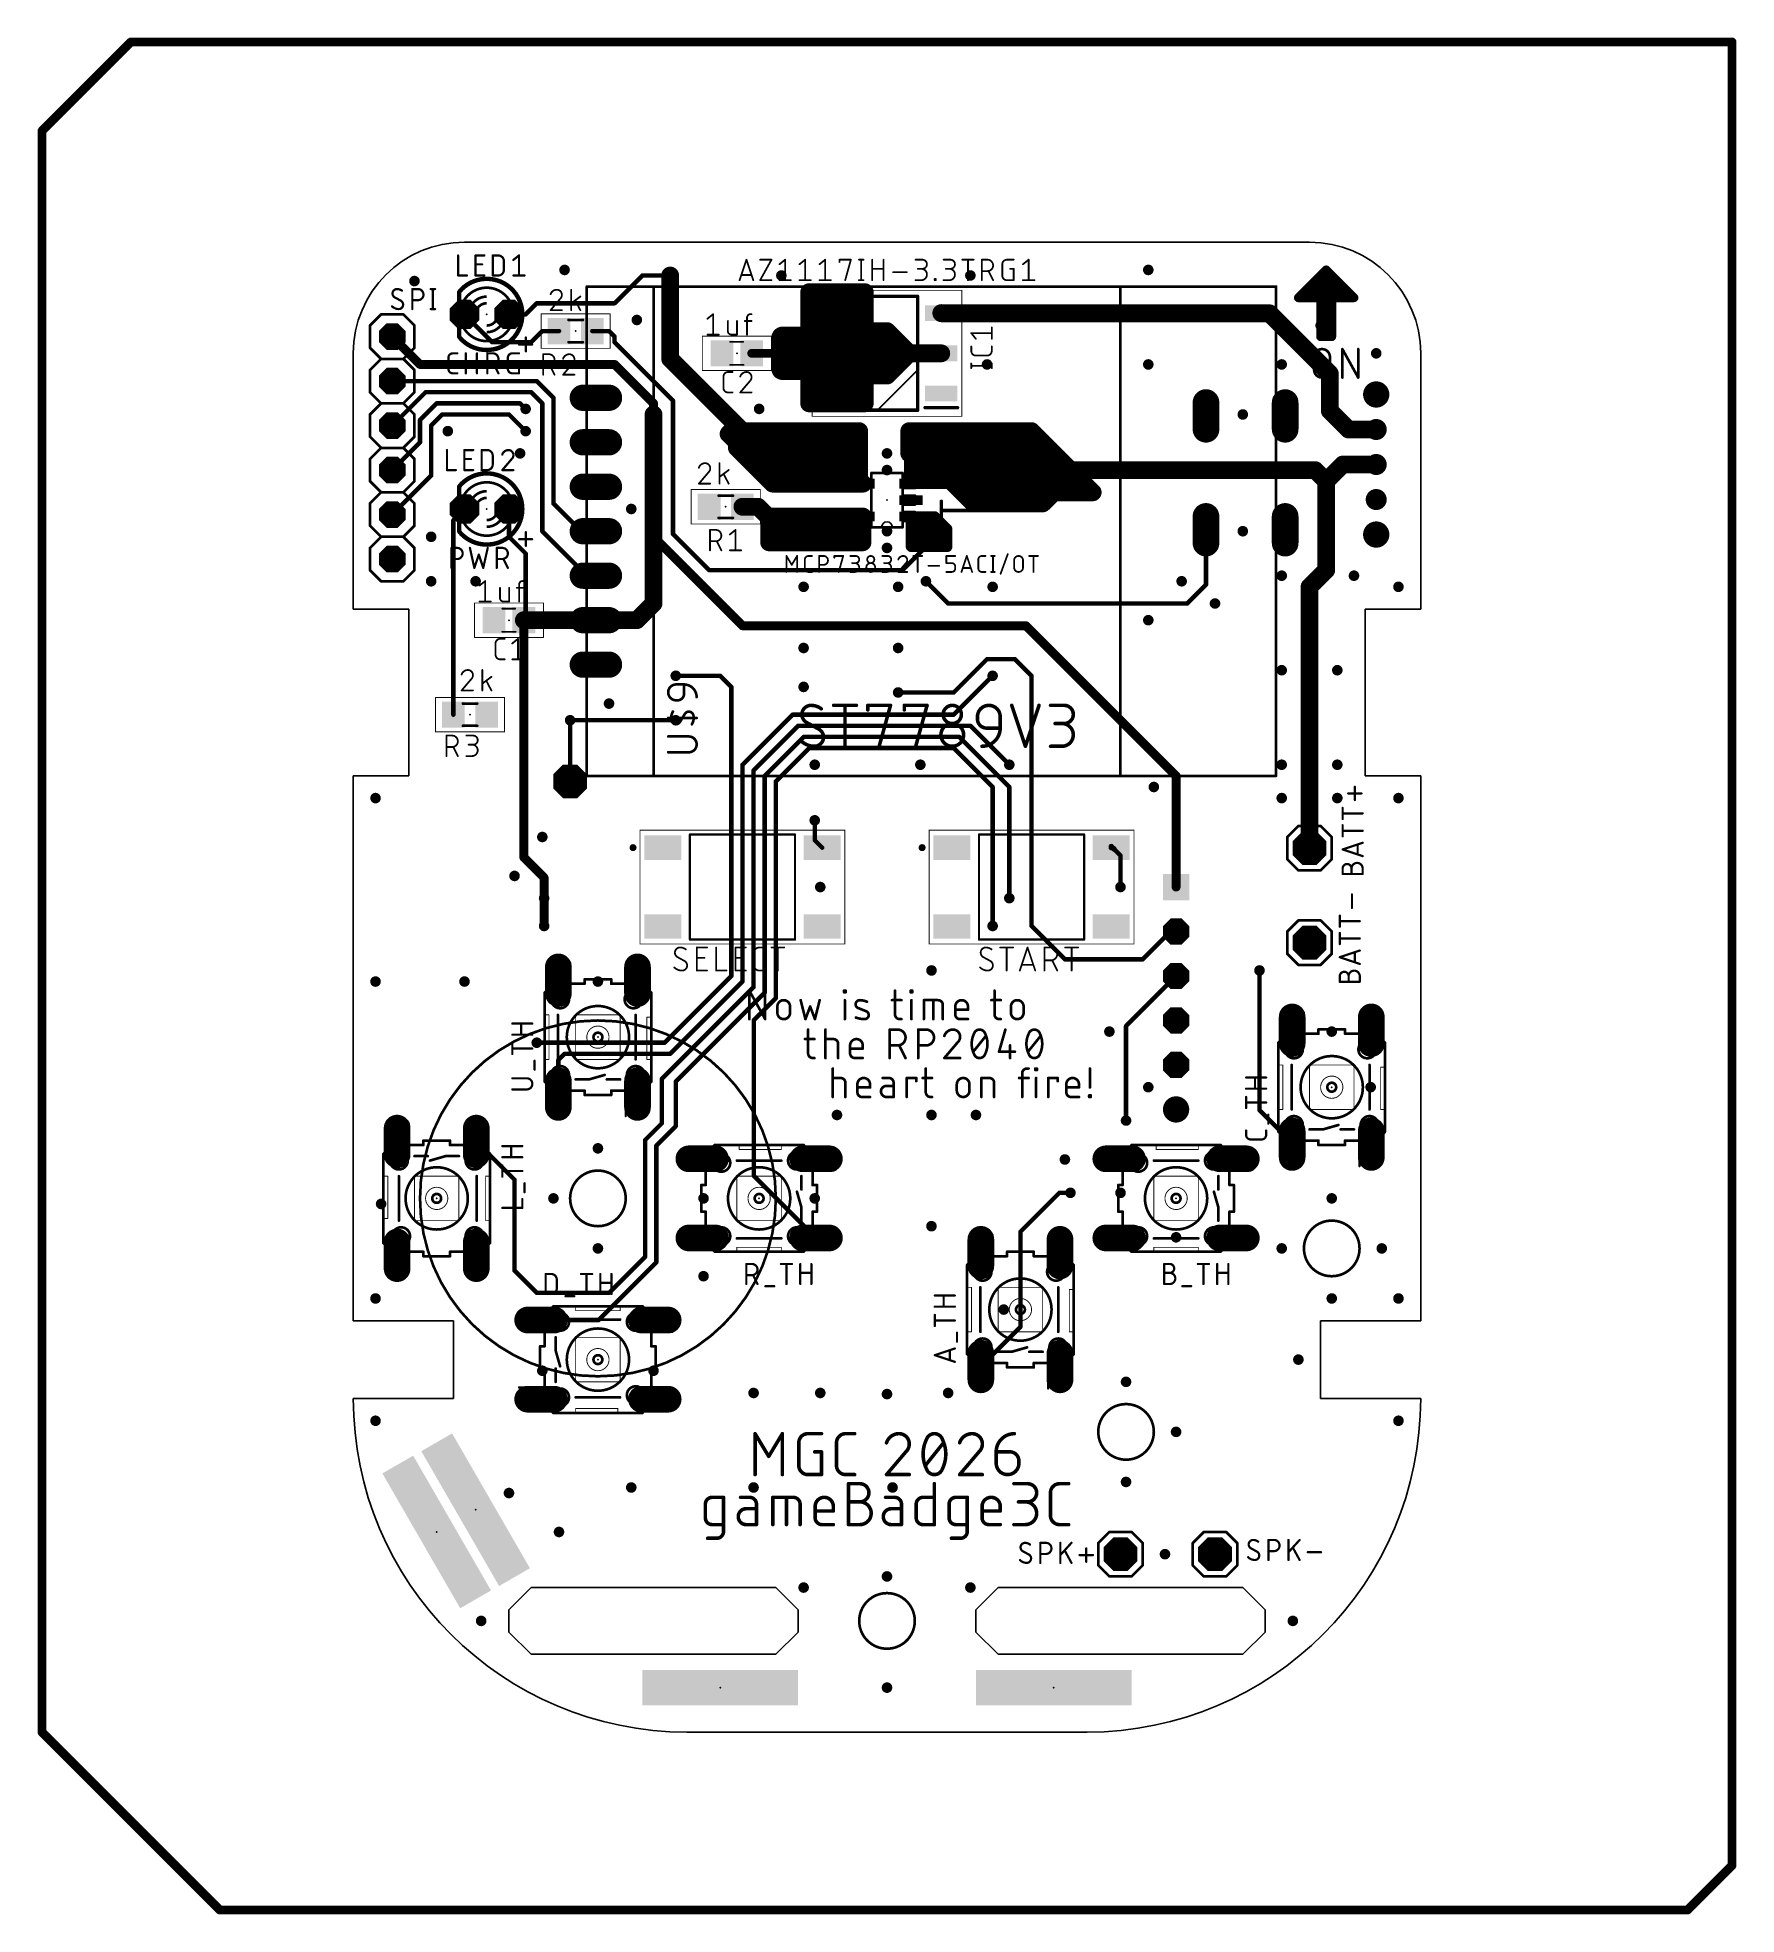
# Model space of a CAD drawing. Extents: x -1.91 to 1.91, y -2.61 to 1.61.
import ezdxf

# ---------------------------------------------------------------- set-up
doc = ezdxf.new("R2010")
doc.units = 0
for name, color, linetype in [('1', 22, 'CONTINUOUS'), ('17', 82, 'CONTINUOUS'), ('18', 82, 'CONTINUOUS'), ('20', 30, 'CONTINUOUS'), ('21', 253, 'CONTINUOUS'), ('23', 7, 'CONTINUOUS'), ('25', 253, 'CONTINUOUS'), ('39', 22, 'CONTINUOUS'), ('51', 253, 'CONTINUOUS')]:
    doc.layers.add(name, color=color, linetype=linetype)

# ---------------------------------------------------------------- blocks, each defined once
blk = doc.blocks.new('OCTAGONP')
at = {"const_width": 0.5}
blk.add_lwpolyline([(-0.25, -0.103553), (-0.25, 0.103553), (-0.103553, 0.25), (0.103553, 0.25), (0.25, 0.103553), (0.25, -0.103553), (0.103553, -0.25), (-0.103553, -0.25), (-0.25, -0.103553), (-0.25, 0.103553)], dxfattribs=at)
blk = doc.blocks.new('LONGP100')
at = {"const_width": 1}
blk.add_lwpolyline([(-0.5, 0), (0.5, 0)], dxfattribs=at)
at = {"const_width": 0.5}
for points in [[(-0.5, 0.25, 1), (-0.5, -0.25)], [(0.5, -0.25, 1), (0.5, 0.25)]]:
    blk.add_lwpolyline(points, format="xyb", dxfattribs=at)
blk = doc.blocks.new('RECT')
blk.add_solid([(-0.5, -0.5), (0.5, -0.5), (-0.5, 0.5), (0.5, 0.5)])
blk = doc.blocks.new('SQUAREP')
blk.add_solid([(-0.5, -0.5), (0.5, -0.5), (-0.5, 0.5), (0.5, 0.5)])
blk = doc.blocks.new('ROUNDP')
at = {"const_width": 0.5}
blk.add_lwpolyline([(0, -0.25, 1), (0, 0.25, 1), (0, -0.25)], format="xyb", dxfattribs=at)
blk = doc.blocks.new('OFFSETP100')
at = {"const_width": 1}
blk.add_lwpolyline([(0, 0), (1, 0)], dxfattribs=at)
at = {"const_width": 0.5}
for points in [[(0, 0.25, 1), (0, -0.25)], [(1, -0.25, 1), (1, 0.25)]]:
    blk.add_lwpolyline(points, format="xyb", dxfattribs=at)
blk = doc.blocks.new('ROUNDV')
at = {"const_width": 0.5}
blk.add_lwpolyline([(0, -0.25, 1), (0, 0.25, 1), (0, -0.25)], format="xyb", dxfattribs=at)

msp = doc.modelspace()

# ---------------------------------------------------------------- linework, layer by layer
at = {"layer": '1'}
for points, const_width in [([(-1.9, 1.4), (-1.7, 1.6)], 0.02), ([(-1.7, 1.6), (1.9, 1.6)], 0.02), ([(1.9, 1.6), (1.9, -2.5)], 0.02), ([(-1.9, -2.2), (-1.9, 1.4)], 0.02), ([(-0.6125, 1.0125), (-0.55, 1.075)], 0.01), ([(-0.55, 1.075), (-0.4875, 1.075)], 0.01), ([(-0.4875, 1.075), (-0.4875, 0.8875)], 0.04), ([(-0.175, 0.935), (-0.175, 1.0375)], 0.04), ([(-0.175, 1.0375), (-0.1375, 1.0375)], 0.04), ([(-0.1375, 1.0375), (-0.1125, 1.0375)], 0.04), ([(-0.1375, 1.0375), (-0.1375, 0.7875)], 0.04), ([(-0.1125, 1.0375), (-0.075, 1.0375)], 0.04), ([(-0.1125, 0.7875), (-0.1125, 1.0375)], 0.04), ([(-0.075, 1.0375), (-0.05, 1.0375)], 0.04), ([(-0.075, 1.0375), (-0.075, 0.7875)], 0.04), ([(-0.05, 1.0375), (-0.05, 0.7875)], 0.04), ([(-0.8125, 0.9875), (-0.7875, 1.0125)], 0.01), ([(-0.7875, 1.0125), (-0.6125, 1.0125)], 0.01), ([(-0.95, 0.9875), (-0.8875, 0.925)], 0.01), ([(-0.85, 0.9875), (-0.8125, 0.9875)], 0.01), ([(0.122598, 0.99), (0.122047, 0.990551)], 0.04), ([(0.86, 0.99), (0.122598, 0.99)], 0.04), ([(0.99562, 0.85438), (0.86, 0.99)], 0.04), ([(-1.05, 0.875), (-1.1125, 0.9375)], 0.02), ([(-0.8875, 0.925), (-0.8, 0.925)], 0.01), ([(-0.8, 0.925), (-0.775, 0.95)], 0.01), ([(-0.775, 0.95), (-0.737402, 0.95)], 0.01), ([(-0.625, 0.95), (-0.662598, 0.95)], 0.01), ([(-0.6125, 0.9375), (-0.625, 0.95)], 0.01), ([(-0.6125, 0.925), (-0.6125, 0.9375)], 0.01), ([(-0.60625, 0.91875), (-0.6125, 0.925)], 0.01), ([(-0.235, 0.935), (-0.175, 0.935)], 0.05), ([(-0.235, 0.935), (-0.235, 0.9)], 0.05), ([(-0.175, 0.935), (-0.115, 0.935)], 0.05), ([(-0.175, 0.9), (-0.175, 0.935)], 0.04), ([(-0.115, 0.935), (-0.125, 0.925)], 0.05), ([(-0.125, 0.925), (-0.125, 0.865)], 0.05), ([(-0.122047, 0.9), (-0.097047, 0.925)], 0.04), ([(-0.1, 0.95), (-0.115, 0.935)], 0.04), ([(0, 0.95), (-0.1, 0.95)], 0.04), ([(-0.097047, 0.925), (0.025, 0.925)], 0.04), ([(0.025, 0.925), (0, 0.95)], 0.04), ([(0.025, 0.925), (0.05, 0.9)], 0.04), ([(-0.48125, 0.79375), (-0.60625, 0.91875)], 0.01), ([(-0.4875, 0.8875), (-0.31875, 0.71875)], 0.04), ([(-0.304035, 0.9), (-0.235, 0.9)], 0.02), ([(-0.235, 0.9), (-0.175, 0.9)], 0.05), ([(-0.235, 0.9), (-0.235, 0.865)], 0.05), ([(-0.125, 0.865), (-0.235, 0.865)], 0.05), ([(-0.175, 0.9), (-0.145, 0.9)], 0.05), ([(0.05, 0.9), (-0.175, 0.9)], 0.04), ([(-0.175, 0.7875), (-0.175, 0.9)], 0.04), ([(-0.1, 0.85), (-0.1, 0.875)], 0.04), ([(-0.1, 0.875), (0, 0.875)], 0.04), ([(0.05, 0.9), (0, 0.85)], 0.04), ([(0.122047, 0.9), (0.05, 0.9)], 0.04), ([(-1.05, 0.875), (-0.6125, 0.875)], 0.02), ([(-0.6125, 0.875), (-0.525, 0.7875)], 0.02), ([(0, 0.85), (-0.1, 0.85)], 0.04), ([(0.99562, 0.77062), (0.99562, 0.85438)], 0.04), ([(-0.7875, 0.8375), (-1.1125, 0.8375)], 0.01), ([(-1.0375, 0.8125), (-1.1125, 0.7375)], 0.01), ([(-0.8, 0.8125), (-1.0375, 0.8125)], 0.01), ([(-0.775, 0.7875), (-0.8, 0.8125)], 0.01), ([(-0.75, 0.8), (-0.7875, 0.8375)], 0.01), ([(-0.75, 0.5625), (-0.75, 0.8)], 0.01), ([(-0.1375, 0.7875), (-0.175, 0.7875)], 0.04), ([(-0.1125, 0.7875), (-0.1375, 0.7875)], 0.04), ([(-0.075, 0.7875), (-0.1125, 0.7875)], 0.04), ([(-0.05, 0.7875), (-0.075, 0.7875)], 0.04), ([(-1.0125, 0.7875), (-1.05, 0.75)], 0.01), ([(-1, 0.7625), (-1.025, 0.7375)], 0.01), ([(-0.825, 0.7875), (-1.0125, 0.7875)], 0.01), ([(-0.85, 0.7625), (-1, 0.7625)], 0.01), ([(-0.8125, 0.725), (-0.85, 0.7625)], 0.01), ([(-0.8125, 0.775), (-0.825, 0.7875)], 0.01), ([(-0.775, 0.5), (-0.775, 0.7875)], 0.01), ([(-0.525, 0.7625), (-0.525, 0.725)], 0.04), ([(-0.525, 0.7625), (-0.53125, 0.73125)], 0.02), ([(-0.525, 0.7875), (-0.525, 0.7625)], 0.02), ([(-0.48125, 0.49375), (-0.48125, 0.79375)], 0.01), ([(1.0375, 0.72874), (0.99562, 0.77062)], 0.04), ([(-1.05, 0.75), (-1.05, 0.7)], 0.01), ([(-1.025, 0.7375), (-1.025, 0.625)], 0.01), ([(-0.525, 0.725), (-0.525, 0.4875)], 0.04), ([(-0.525, 0.725), (-0.53125, 0.73125)], 0.02), ([(-0.35625, 0.71875), (-0.35, 0.725)], 0.04), ([(-0.3, 0.6625), (-0.35625, 0.71875)], 0.04), ([(-0.31875, 0.71875), (-0.35625, 0.71875)], 0.04), ([(-0.35, 0.725), (-0.0625, 0.725)], 0.04), ([(-0.06875, 0.71875), (-0.31875, 0.71875)], 0.04), ([(-0.0625, 0.725), (-0.06875, 0.71875)], 0.04), ([(-0.0625, 0.6875), (-0.0625, 0.725)], 0.04), ([(0.05, 0.7), (0.05, 0.725)], 0.04), ([(0.05, 0.725), (0.325, 0.725)], 0.04), ([(0.05, 0.675), (0.05, 0.7)], 0.04), ([(0.05, 0.7), (0.175, 0.7)], 0.04), ([(0.175, 0.7), (0.20625, 0.66875)], 0.04), ([(0.175, 0.7), (0.2375, 0.7)], 0.04), ([(0.2375, 0.7), (0.26875, 0.66875)], 0.04), ([(0.2375, 0.7), (0.325, 0.7)], 0.04), ([(0.325, 0.725), (0.35, 0.7)], 0.04), ([(0.325, 0.7), (0.4125, 0.6125)], 0.04), ([(0.325, 0.7), (0.35, 0.7)], 0.04), ([(0.35, 0.7), (0.4625, 0.5875)], 0.04), ([(1.1, 0.72874), (1.0375, 0.72874)], 0.04), ([(-1.05, 0.7), (-1.1125, 0.6375)], 0.01), ([(-0.3, 0.65), (-0.3375, 0.6875)], 0.04), ([(-0.3375, 0.6875), (-0.0625, 0.6875)], 0.04), ([(-0.0625, 0.6625), (-0.3, 0.6625)], 0.04), ([(-0.3, 0.6625), (-0.3, 0.65)], 0.04), ([(-0.0625, 0.6875), (-0.0625, 0.6625)], 0.04), ([(-0.0625, 0.6625), (-0.0625, 0.6375)], 0.04), ([(0.15, 0.675), (0.05, 0.675)], 0.024), ([(0.05, 0.675), (0.05, 0.655)], 0.024), ([(0.1375, 0.66), (0.13, 0.6525)], 0.04), ([(0.1625, 0.6625), (0.15, 0.675)], 0.024), ([(0.175, 0.65), (0.1625, 0.6625)], 0.04), ([(0.20625, 0.66875), (0.225, 0.65)], 0.04), ([(0.20625, 0.66875), (0.24375, 0.66875)], 0.04), ([(0.24375, 0.66875), (0.2875, 0.625)], 0.04), ([(0.26875, 0.66875), (0.2875, 0.65)], 0.04), ([(0.30625, 0.66875), (0.26875, 0.66875)], 0.04), ([(0.3125, 0.675), (0.30625, 0.66875)], 0.04), ([(0.35, 0.6375), (0.3125, 0.675)], 0.04), ([(-0.3, 0.65), (-0.2875, 0.6375)], 0.04), ([(-0.257, 0.607), (-0.2875, 0.6375)], 0.04), ([(-0.2875, 0.6375), (-0.0625, 0.6375)], 0.04), ([(-0.0625, 0.6375), (-0.0625, 0.6155)], 0.04), ([(-0.0625, 0.6155), (-0.054, 0.607)], 0.04), ([(0.05, 0.655), (0.05, 0.64)], 0.024), ([(0.0525, 0.6525), (0.05, 0.655)], 0.024), ([(0.05, 0.64), (0.05, 0.625)], 0.024), ([(0.05, 0.64), (0.17, 0.64)], 0.024), ([(0.0575, 0.6325), (0.05, 0.64)], 0.024), ([(0.05, 0.625), (0.05, 0.611)], 0.024), ([(0.05, 0.625), (0.185, 0.625)], 0.024), ([(0.13, 0.6525), (0.0525, 0.6525)], 0.024), ([(0.2, 0.6325), (0.0575, 0.6325)], 0.024), ([(0.1725, 0.6525), (0.13, 0.6525)], 0.024), ([(0.1725, 0.6525), (0.1625, 0.6625)], 0.024), ([(0.225, 0.65), (0.175, 0.65)], 0.04), ([(0.17, 0.64), (0.1775, 0.6475)], 0.024), ([(0.185, 0.625), (0.17, 0.64)], 0.02), ([(0.175, 0.65), (0.1725, 0.6525)], 0.024), ([(0.1775, 0.6475), (0.175, 0.65)], 0.024), ([(0.185, 0.625), (0.2275, 0.625)], 0.024), ([(0.1975, 0.6275), (0.195, 0.625)], 0.024), ([(0.195, 0.625), (0.2, 0.63)], 0.02), ([(0.235, 0.6325), (0.2, 0.6325)], 0.024), ([(0.2, 0.63), (0.2, 0.6325)], 0.02), ([(0.2, 0.6195), (0.2, 0.63)], 0.02), ([(0.225, 0.65), (0.268, 0.607)], 0.04), ([(0.2875, 0.65), (0.225, 0.65)], 0.04), ([(0.2275, 0.625), (0.235, 0.6325)], 0.024), ([(0.2875, 0.65), (0.3375, 0.6)], 0.04), ([(0.375, 0.6125), (0.35, 0.6375)], 0.04), ([(0.9625, 0.6375), (0.35, 0.6375)], 0.04), ([(0.9875, 0.6125), (0.9625, 0.6375)], 0.04), ([(0.9875, 0.6125), (1.025, 0.65)], 0.04), ([(1.1, 0.65), (1.025, 0.65)], 0.04), ([(-1.025, 0.625), (-1.1125, 0.5375)], 0.01), ([(-0.054, 0.607), (-0.257, 0.607)], 0.04), ([(0.05, 0.611), (0.054, 0.607)], 0.024), ([(0.054, 0.607), (0.15, 0.607)], 0.024), ([(0.15, 0.607), (0.1945, 0.5625)], 0.04), ([(0.15, 0.607), (0.1875, 0.607)], 0.024), ([(0.1945, 0.6), (0.1875, 0.607)], 0.04), ([(0.2195, 0.6), (0.1945, 0.6)], 0.04), ([(0.1875, 0.607), (0.2125, 0.607)], 0.024), ([(0.2125, 0.607), (0.2, 0.6195)], 0.02), ([(0.2125, 0.607), (0.268, 0.607)], 0.04), ([(0.2195, 0.6), (0.2125, 0.607)], 0.04), ([(0.3375, 0.6), (0.2195, 0.6)], 0.04), ([(0.2125, 0.607), (0.237, 0.607)], 0.024), ([(0.35, 0.5875), (0.3375, 0.6)], 0.04), ([(0.375, 0.5875), (0.35, 0.5875)], 0.04), ([(0.35, 0.5625), (0.375, 0.5875)], 0.04), ([(0.375, 0.5875), (0.375, 0.6125)], 0.04), ([(0.45, 0.5875), (0.375, 0.5875)], 0.04), ([(0.4125, 0.6125), (0.425, 0.6125)], 0.04), ([(0.425, 0.6125), (0.45, 0.5875)], 0.04), ([(0.4625, 0.5875), (0.45, 0.5875)], 0.04), ([(0.9875, 0.4125), (0.9875, 0.6125)], 0.04), ([(-0.975, 0.525), (-0.95, 0.55)], 0.01), ([(-0.85, 0.55), (-0.85, 0.4875)], 0.01), ([(-0.6875, 0.5), (-0.75, 0.5625)], 0.01), ([(-0.325098, 0.555), (-0.29, 0.555)], 0.04), ([(-0.268, 0.533), (-0.29, 0.555)], 0.04), ([(-0.29, 0.555), (-0.26125, 0.52625)], 0.02), ([(-0.212, 0.533), (-0.268, 0.533)], 0.04), ([(-0.212, 0.533), (-0.24, 0.505)], 0.04), ([(-0.054, 0.533), (-0.212, 0.533)], 0.04), ([(-0.212, 0.528), (-0.212, 0.533)], 0.04), ([(-0.055, 0.532), (-0.054, 0.533)], 0.04), ([(-0.055, 0.505), (-0.055, 0.532)], 0.04), ([(0.1945, 0.5625), (0.35, 0.5625)], 0.04), ([(-0.975, 0.087598), (-0.975, 0.525)], 0.01), ([(-0.525, 0.4875), (-0.525, 0.3375)], 0.04), ([(-0.265, 0.475), (-0.212, 0.528)], 0.04), ([(-0.265, 0.5225), (-0.26125, 0.52625)], 0.04), ([(-0.265, 0.48), (-0.265, 0.5225)], 0.04), ([(-0.24, 0.505), (-0.265, 0.48)], 0.04), ([(-0.26125, 0.52625), (-0.24, 0.505)], 0.02), ([(-0.24, 0.505), (-0.055, 0.505)], 0.04), ([(-0.055, 0.505), (-0.055, 0.475)], 0.04), ([(-0.065, 0.495), (-0.055, 0.505)], 0.01), ([(0.054, 0.533), (0.054, 0.515)], 0.024), ([(0.054, 0.533), (0.107, 0.533)], 0.024), ([(0.054, 0.515), (0.054, 0.5)], 0.024), ([(0.054, 0.515), (0.1, 0.515)], 0.024), ([(0.059, 0.505), (0.054, 0.5)], 0.024), ([(0.054, 0.5), (0.054, 0.485)], 0.024), ([(0.1, 0.505), (0.059, 0.505)], 0.024), ([(0.1, 0.515), (0.115, 0.515)], 0.024), ([(0.1125, 0.505), (0.1, 0.505)], 0.024), ([(0.11, 0.525), (0.1, 0.515)], 0.02), ([(0.115, 0.5), (0.1, 0.485)], 0.02), ([(0.107, 0.533), (0.12, 0.52)], 0.024), ([(0.105, 0.5), (0.1, 0.505)], 0.01), ([(0.135, 0.505), (0.1125, 0.505)], 0.024), ([(0.115, 0.515), (0.12, 0.52)], 0.024), ([(0.1125, 0.505), (0.1175, 0.5)], 0.012), ([(0.12, 0.52), (0.135, 0.505)], 0.024), ([(0.135, 0.505), (0.135, 0.485)], 0.024), ([(0.71725, 0.37975), (0.71725, 0.50325)], 0.01), ([(-0.85, 0.4875), (-0.8125, 0.45)], 0.01), ([(-0.675, 0.4), (-0.775, 0.5)], 0.01), ([(-0.625, 0.5), (-0.6875, 0.5)], 0.01), ([(-0.525, 0.4875), (-0.325, 0.2875)], 0.02), ([(-0.4, 0.4125), (-0.48125, 0.49375)], 0.01), ([(-0.265, 0.48), (-0.265, 0.475)], 0.04), ([(-0.055, 0.475), (-0.265, 0.475)], 0.04), ([(0.0875, 0.465), (0.035, 0.4125)], 0.01), ([(0.054, 0.485), (0.054, 0.466)], 0.024), ([(0.054, 0.485), (0.1, 0.485)], 0.024), ([(0.054, 0.466), (0.055, 0.465)], 0.024), ([(0.055, 0.465), (0.0875, 0.465)], 0.024), ([(0.0875, 0.465), (0.135, 0.465)], 0.024), ([(0.1, 0.485), (0.135, 0.485)], 0.024), ([(0.135, 0.485), (0.135, 0.465)], 0.024), ([(-0.8125, 0.45), (-0.8125, 0.304035)], 0.01), ([(0.95, 0.375), (0.9875, 0.4125)], 0.04), ([(-0.625, 0.4), (-0.675, 0.4)], 0.01), ([(0.035, 0.4125), (-0.4, 0.4125)], 0.01), ([(0.1375, 0.3375), (0.0875, 0.3875)], 0.01), ([(0.71725, 0.37975), (0.675, 0.3375)], 0.01), ([(0.95, -0.2125), (0.95, 0.375)], 0.04), ([(-0.525, 0.3375), (-0.5625, 0.3)], 0.04), ([(0.15, 0.3375), (0.1375, 0.3375)], 0.01), ([(0.675, 0.3375), (0.15, 0.3375)], 0.01), ([(-0.816535, 0.3), (-0.625, 0.3)], 0.04), ([(-0.816535, 0.3), (-0.816535, -0.233465)], 0.02), ([(-0.8125, 0.304035), (-0.816535, 0.3)], 0.01), ([(-0.5625, 0.3), (-0.625, 0.3)], 0.04), ([(-0.325, 0.2875), (0.3125, 0.2875)], 0.02), ([(0.3125, 0.2875), (0.65, -0.05)], 0.02), ([(0.15, 0.1375), (0.225, 0.2125)], 0.01), ([(0.225, 0.2125), (0.2875, 0.2125)], 0.01), ([(0.2875, 0.2125), (0.325, 0.175)], 0.01), ([(-0.375, 0.175), (-0.475, 0.175)], 0.01), ([(-0.35, 0.15), (-0.375, 0.175)], 0.01), ([(0.2375, 0.175), (0.15, 0.0875)], 0.01), ([(0.325, -0.3875), (0.325, 0.175)], 0.01), ([(-0.35, -0.5), (-0.35, 0.15)], 0.01), ([(0.025, 0.1375), (0.15, 0.1375)], 0.01), ([(-0.974902, 0.0875), (-0.975, 0.087598)], 0.01), ([(-0.2125, 0.0875), (-0.325, -0.025)], 0.01), ([(0.15, 0.0875), (-0.2125, 0.0875)], 0.01), ([(-0.475, 0.075), (-0.7125, 0.075)], 0.01), ([(-0.7125, 0.075), (-0.7125, -0.0625)], 0.01), ([(-0.3, -0.0375), (-0.2, 0.0625)], 0.01), ([(-0.1875, 0.0375), (-0.275, -0.05)], 0.01), ([(-0.2, 0.0625), (0.1875, 0.0625)], 0.01), ([(0.1625, 0.0375), (-0.1875, 0.0375)], 0.01), ([(0.1625, 0.0375), (0.275, -0.075)], 0.01), ([(0.1875, 0.0625), (0.275, -0.025)], 0.01), ([(-0.25, -0.0625), (-0.175, 0.0125)], 0.01), ([(-0.175, 0.0125), (0.15, 0.0125)], 0.01), ([(0.15, 0.0125), (0.2375, -0.075)], 0.01), ([(-0.325, -0.025), (-0.325, -0.5125)], 0.01), ([(-0.3, -0.525), (-0.3, -0.0375)], 0.01), ([(0.65, -0.05), (0.65, -0.3)], 0.02), ([(-0.275, -0.05), (-0.275, -0.5375)], 0.01), ([(-0.25, -0.55), (-0.25, -0.0625)], 0.01), ([(0.2375, -0.075), (0.2375, -0.3875)], 0.01), ([(0.275, -0.075), (0.275, -0.325)], 0.01), ([(-0.1625, -0.15), (-0.1625, -0.194783)], 0.01), ([(-0.1625, -0.194783), (-0.145866, -0.211417)], 0.01), ([(0.510696, -0.214755), (0.504134, -0.208817)], 0.012), ([(0.504134, -0.208817), (0.504134, -0.211417)], 0.012), ([(0.525, -0.229059), (0.510696, -0.214755)], 0.01), ([(-0.816535, -0.233465), (-0.770965, -0.279035)], 0.02), ([(0.525, -0.3), (0.525, -0.229059)], 0.01), ([(-0.770965, -0.279035), (-0.770965, -0.325)], 0.02), ([(-0.770965, -0.325), (-0.770965, -0.3875)], 0.02), ([(0.325, -0.3875), (0.4, -0.4625)], 0.01), ([(0.575, -0.4625), (0.6375, -0.4)], 0.01), ([(0.6375, -0.4), (0.65, -0.4)], 0.01), ([(0.4, -0.4625), (0.575, -0.4625)], 0.01), ([(-0.5, -0.65), (-0.35, -0.5)], 0.01), ([(0.5375, -0.6125), (0.65, -0.5)], 0.01), ([(0.8375, -0.4875), (0.8375, -0.8015)], 0.01), ([(-0.50625, -0.73125), (-0.3, -0.525)], 0.01), ([(-0.325, -0.5125), (-0.4875, -0.675)], 0.01), ([(-0.275, -0.5375), (-0.475, -0.7375)], 0.01), ([(-0.29925, -0.59925), (-0.25, -0.55)], 0.01), ([(-0.29925, -0.94925), (-0.29925, -0.59925)], 0.01), ([(0.5375, -0.825), (0.5375, -0.6125)], 0.01), ([(-0.7875, -0.65), (-0.5, -0.65)], 0.01), ([(-0.725, -0.675), (-0.739, -0.689)], 0.01), ([(-0.4875, -0.675), (-0.725, -0.675)], 0.01), ([(-0.739, -0.689), (-0.739, -0.7655)], 0.01), ([(-0.50625, -0.83125), (-0.50625, -0.73125)], 0.01), ([(-0.475, -0.8375), (-0.475, -0.7375)], 0.01), ([(0.8375, -0.8015), (0.911, -0.875)], 0.01), ([(-0.54375, -0.86875), (-0.50625, -0.83125)], 0.01), ([(-0.51875, -0.88125), (-0.475, -0.8375)], 0.01), ([(-0.9235, -0.872), (-0.8375, -0.958)], 0.01), ([(-0.54375, -1.13125), (-0.54375, -0.86875)], 0.01), ([(-0.51875, -1.14375), (-0.51875, -0.88125)], 0.01), ([(0.911, -0.875), (0.911, -0.878)], 0.01), ([(-0.8375, -0.958), (-0.8375, -1.1625)], 0.01), ([(-0.1595, -1.089), (-0.29925, -0.94925)], 0.01), ([(0.3, -1.075), (0.3875, -0.9875)], 0.01), ([(0.3875, -0.9875), (0.4125, -0.9875)], 0.01), ([(0.3, -1.289), (0.3, -1.075)], 0.01), ([(-0.6485, -1.2735), (-0.51875, -1.14375)], 0.01), ([(-0.625, -1.2125), (-0.54375, -1.13125)], 0.01), ([(-0.8375, -1.1625), (-0.7875, -1.2125)], 0.01), ([(-0.7875, -1.2125), (-0.625, -1.2125)], 0.01), ([(-0.6485, -1.2735), (-0.778, -1.2735)], 0.01), ([(0.3, -1.289), (0.211, -1.378)], 0.01), ([(-1.5, -2.6), (-1.9, -2.2)], 0.02), ([(1.9, -2.5), (1.8, -2.6)], 0.02), ([(1.8, -2.6), (-1.5, -2.6)], 0.02)]:
    msp.add_lwpolyline(points, dxfattribs=dict(at, const_width=const_width))
for points, const_width in [([(-1.7, 1.605, 1), (-1.7, 1.595)], 0.01), ([(-1.696464, 1.596464, 1), (-1.703536, 1.603536)], 0.01), ([(1.905, 1.6, 1), (1.895, 1.6)], 0.01), ([(1.9, 1.595, 1), (1.9, 1.605)], 0.01), ([(-1.903536, 1.403536, 1), (-1.896464, 1.396464)], 0.01), ([(-1.895, 1.4, 1), (-1.905, 1.4)], 0.01), ([(-0.55, 1.0775, 1), (-0.55, 1.0725)], 0.005), ([(-0.548232, 1.073232, 1), (-0.551768, 1.076768)], 0.005), ([(-0.4775, 1.075, 1), (-0.4975, 1.075)], 0.02), ([(-0.4875, 1.0725, 1), (-0.4875, 1.0775)], 0.005), ([(-0.165, 1.0375, 1), (-0.185, 1.0375)], 0.02), ([(-0.175, 1.0475, 1), (-0.175, 1.0275)], 0.02), ([(-0.1375, 1.0475, 1), (-0.1375, 1.0275)], 0.02), ([(-0.1275, 1.0375, 1), (-0.1475, 1.0375)], 0.02), ([(-0.1375, 1.0275, 1), (-0.1375, 1.0475)], 0.02), ([(-0.1125, 1.0475, 1), (-0.1125, 1.0275)], 0.02), ([(-0.1025, 1.0375, 1), (-0.1225, 1.0375)], 0.02), ([(-0.1125, 1.0275, 1), (-0.1125, 1.0475)], 0.02), ([(-0.075, 1.0475, 1), (-0.075, 1.0275)], 0.02), ([(-0.065, 1.0375, 1), (-0.085, 1.0375)], 0.02), ([(-0.075, 1.0275, 1), (-0.075, 1.0475)], 0.02), ([(-0.04, 1.0375, 1), (-0.06, 1.0375)], 0.02), ([(-0.05, 1.0275, 1), (-0.05, 1.0475)], 0.02), ([(-0.7875, 1.015, 1), (-0.7875, 1.01)], 0.005), ([(-0.785732, 1.010732, 1), (-0.789268, 1.014268)], 0.005), ([(-0.614268, 1.014268, 1), (-0.610732, 1.010732)], 0.005), ([(-0.6125, 1.01, 1), (-0.6125, 1.015)], 0.005), ([(-0.948232, 0.989268, 1), (-0.951768, 0.985732)], 0.005), ([(-0.85, 0.99, 1), (-0.85, 0.985)], 0.005), ([(-0.814268, 0.989268, 1), (-0.810732, 0.985732)], 0.005), ([(-0.8125, 0.985, 1), (-0.8125, 0.99)], 0.005), ([(0.129118, 0.997622, 1), (0.114976, 0.98348)], 0.02), ([(0.122598, 1, 1), (0.122598, 0.98)], 0.02), ([(0.115527, 0.982929, 1), (0.129669, 0.997071)], 0.02), ([(0.867071, 0.997071, 1), (0.852929, 0.982929)], 0.02), ([(0.86, 0.98, 1), (0.86, 1)], 0.02), ([(-1.108964, 0.941036, 1), (-1.116036, 0.933964)], 0.01), ([(-0.8875, 0.9275, 1), (-0.8875, 0.9225)], 0.005), ([(-0.889268, 0.923232, 1), (-0.885732, 0.926768)], 0.005), ([(-0.801768, 0.926768, 1), (-0.798232, 0.923232)], 0.005), ([(-0.8, 0.9225, 1), (-0.8, 0.9275)], 0.005), ([(-0.775, 0.9525, 1), (-0.775, 0.9475)], 0.005), ([(-0.773232, 0.948232, 1), (-0.776768, 0.951768)], 0.005), ([(-0.737402, 0.9475, 1), (-0.737402, 0.9525)], 0.005), ([(-0.662598, 0.9525, 1), (-0.662598, 0.9475)], 0.005), ([(-0.623232, 0.951768, 1), (-0.626768, 0.948232)], 0.005), ([(-0.625, 0.9475, 1), (-0.625, 0.9525)], 0.005), ([(-0.61, 0.9375, 1), (-0.615, 0.9375)], 0.005), ([(-0.610732, 0.926768, 1), (-0.614268, 0.923232)], 0.005), ([(-0.614268, 0.935732, 1), (-0.610732, 0.939268)], 0.005), ([(-0.235, 0.9475, 1), (-0.235, 0.9225)], 0.025), ([(-0.2225, 0.935, 1), (-0.2475, 0.935)], 0.025), ([(-0.175, 0.9475, 1), (-0.175, 0.9225)], 0.025), ([(-0.165, 0.935, 1), (-0.185, 0.935)], 0.02), ([(-0.185, 0.935, 1), (-0.165, 0.935)], 0.02), ([(-0.175, 0.9225, 1), (-0.175, 0.9475)], 0.025), ([(-0.1125, 0.925, 1), (-0.1375, 0.925)], 0.025), ([(-0.133839, 0.933839, 1), (-0.116161, 0.916161)], 0.025), ([(-0.106161, 0.926161, 1), (-0.123839, 0.943839)], 0.025), ([(-0.122071, 0.942071, 1), (-0.107929, 0.927929)], 0.02), ([(-0.115, 0.9225, 1), (-0.115, 0.9475)], 0.025), ([(-0.1, 0.96, 1), (-0.1, 0.94)], 0.02), ([(-0.092929, 0.942929, 1), (-0.107071, 0.957071)], 0.02), ([(-0.097047, 0.935, 1), (-0.097047, 0.915)], 0.02), ([(-0.089976, 0.917929, 1), (-0.104118, 0.932071)], 0.02), ([(0.007071, 0.957071, 1), (-0.007071, 0.942929)], 0.02), ([(0, 0.94, 1), (0, 0.96)], 0.02), ([(0.032071, 0.932071, 1), (0.017929, 0.917929)], 0.02), ([(0.017929, 0.917929, 1), (0.032071, 0.932071)], 0.02), ([(0.025, 0.915, 1), (0.025, 0.935)], 0.02), ([(-0.615, 0.925, 1), (-0.61, 0.925)], 0.005), ([(-0.604482, 0.920518, 1), (-0.608018, 0.916982)], 0.005), ([(-0.608018, 0.916982, 1), (-0.604482, 0.920518)], 0.005), ([(-0.480429, 0.894571, 1), (-0.494571, 0.880429)], 0.02), ([(-0.4975, 0.8875, 1), (-0.4775, 0.8875)], 0.02), ([(-0.304035, 0.905, 1), (-0.304035, 0.895)], 0.01), ([(-0.235, 0.9125, 1), (-0.235, 0.8875)], 0.025), ([(-0.2225, 0.9, 1), (-0.2475, 0.9)], 0.025), ([(-0.2475, 0.9, 1), (-0.2225, 0.9)], 0.025), ([(-0.235, 0.8775, 1), (-0.235, 0.8525)], 0.025), ([(-0.235, 0.895, 1), (-0.235, 0.905)], 0.01), ([(-0.175, 0.9125, 1), (-0.175, 0.8875)], 0.025), ([(-0.175, 0.91, 1), (-0.175, 0.89)], 0.02), ([(-0.165, 0.9, 1), (-0.185, 0.9)], 0.02), ([(-0.185, 0.9, 1), (-0.165, 0.9)], 0.02), ([(-0.175, 0.8875, 1), (-0.175, 0.9125)], 0.025), ([(-0.145, 0.8875, 1), (-0.145, 0.9125)], 0.025), ([(-0.129118, 0.907071, 1), (-0.114976, 0.892929)], 0.02), ([(-0.125, 0.8525, 1), (-0.125, 0.8775)], 0.025), ([(-0.09, 0.875, 1), (-0.11, 0.875)], 0.02), ([(-0.1, 0.885, 1), (-0.1, 0.865)], 0.02), ([(0, 0.865, 1), (0, 0.885)], 0.02), ([(0.05, 0.91, 1), (0.05, 0.89)], 0.02), ([(0.057071, 0.892929, 1), (0.042929, 0.907071)], 0.02), ([(0.042929, 0.892929, 1), (0.057071, 0.907071)], 0.02), ([(0.05, 0.89, 1), (0.05, 0.91)], 0.02), ([(0.122047, 0.89, 1), (0.122047, 0.91)], 0.02), ([(-1.05, 0.88, 1), (-1.05, 0.87)], 0.01), ([(-1.053536, 0.871464, 1), (-1.046464, 0.878536)], 0.01), ([(-0.608964, 0.878536, 1), (-0.616036, 0.871464)], 0.01), ([(-0.6125, 0.87, 1), (-0.6125, 0.88)], 0.01), ([(-0.2475, 0.865, 1), (-0.2225, 0.865)], 0.025), ([(-0.1375, 0.865, 1), (-0.1125, 0.865)], 0.025), ([(-0.1, 0.86, 1), (-0.1, 0.84)], 0.02), ([(-0.11, 0.85, 1), (-0.09, 0.85)], 0.02), ([(-0.007071, 0.857071, 1), (0.007071, 0.842929)], 0.02), ([(0, 0.84, 1), (0, 0.86)], 0.02), ([(1.00562, 0.85438, 1), (0.98562, 0.85438)], 0.02), ([(0.988549, 0.847309, 1), (1.002691, 0.861451)], 0.02), ([(-1.1125, 0.84, 1), (-1.1125, 0.835)], 0.005), ([(-1.0375, 0.815, 1), (-1.0375, 0.81)], 0.005), ([(-1.035732, 0.810732, 1), (-1.039268, 0.814268)], 0.005), ([(-0.798232, 0.814268, 1), (-0.801768, 0.810732)], 0.005), ([(-0.8, 0.81, 1), (-0.8, 0.815)], 0.005), ([(-0.785732, 0.839268, 1), (-0.789268, 0.835732)], 0.005), ([(-0.7875, 0.835, 1), (-0.7875, 0.84)], 0.005), ([(-0.7475, 0.8, 1), (-0.7525, 0.8)], 0.005), ([(-0.751768, 0.798232, 1), (-0.748232, 0.801768)], 0.005), ([(-0.175, 0.7975, 1), (-0.175, 0.7775)], 0.02), ([(-0.1375, 0.7975, 1), (-0.1375, 0.7775)], 0.02), ([(-0.1375, 0.7775, 1), (-0.1375, 0.7975)], 0.02), ([(-0.1125, 0.7975, 1), (-0.1125, 0.7775)], 0.02), ([(-0.1125, 0.7775, 1), (-0.1125, 0.7975)], 0.02), ([(-0.075, 0.7975, 1), (-0.075, 0.7775)], 0.02), ([(-0.075, 0.7775, 1), (-0.075, 0.7975)], 0.02), ([(-0.05, 0.7775, 1), (-0.05, 0.7975)], 0.02), ([(-1.0125, 0.79, 1), (-1.0125, 0.785)], 0.005), ([(-1.010732, 0.785732, 1), (-1.014268, 0.789268)], 0.005), ([(-1, 0.765, 1), (-1, 0.76)], 0.005), ([(-0.998232, 0.760732, 1), (-1.001768, 0.764268)], 0.005), ([(-0.848232, 0.764268, 1), (-0.851768, 0.760732)], 0.005), ([(-0.85, 0.76, 1), (-0.85, 0.765)], 0.005), ([(-0.823232, 0.789268, 1), (-0.826768, 0.785732)], 0.005), ([(-0.825, 0.785, 1), (-0.825, 0.79)], 0.005), ([(-0.814268, 0.773232, 1), (-0.810732, 0.776768)], 0.005), ([(-0.7725, 0.7875, 1), (-0.7775, 0.7875)], 0.005), ([(-0.776768, 0.785732, 1), (-0.773232, 0.789268)], 0.005), ([(-0.515, 0.7625, 1), (-0.535, 0.7625)], 0.02), ([(-0.52, 0.7875, 1), (-0.53, 0.7875)], 0.01), ([(-0.53, 0.7625, 1), (-0.52, 0.7625)], 0.01), ([(-0.520097, 0.761519, 1), (-0.529903, 0.763481)], 0.01), ([(-0.528536, 0.783964, 1), (-0.521464, 0.791036)], 0.01), ([(-0.47875, 0.79375, 1), (-0.48375, 0.79375)], 0.005), ([(-0.483018, 0.791982, 1), (-0.479482, 0.795518)], 0.005), ([(-0.185, 0.7875, 1), (-0.165, 0.7875)], 0.02), ([(-0.1475, 0.7875, 1), (-0.1275, 0.7875)], 0.02), ([(-0.1225, 0.7875, 1), (-0.1025, 0.7875)], 0.02), ([(-0.085, 0.7875, 1), (-0.065, 0.7875)], 0.02), ([(-0.06, 0.7875, 1), (-0.04, 0.7875)], 0.02), ([(1.002691, 0.777691, 1), (0.988549, 0.763549)], 0.02), ([(0.98562, 0.77062, 1), (1.00562, 0.77062)], 0.02), ([(-1.114268, 0.739268, 1), (-1.110732, 0.735732)], 0.005), ([(-1.0475, 0.75, 1), (-1.0525, 0.75)], 0.005), ([(-1.051768, 0.751768, 1), (-1.048232, 0.748232)], 0.005), ([(-1.0225, 0.7375, 1), (-1.0275, 0.7375)], 0.005), ([(-1.026768, 0.739268, 1), (-1.023232, 0.735732)], 0.005), ([(-0.814268, 0.723232, 1), (-0.810732, 0.726768)], 0.005), ([(-0.515, 0.725, 1), (-0.535, 0.725)], 0.02), ([(-0.535, 0.725, 1), (-0.515, 0.725)], 0.02), ([(-0.527714, 0.734786, 1), (-0.534786, 0.727714)], 0.01), ([(-0.536153, 0.732231, 1), (-0.526347, 0.730269)], 0.01), ([(-0.528536, 0.721464, 1), (-0.521464, 0.728536)], 0.01), ([(-0.349179, 0.725821, 1), (-0.363321, 0.711679)], 0.02), ([(-0.35625, 0.72875, 1), (-0.35625, 0.70875)], 0.02), ([(-0.363321, 0.725821, 1), (-0.349179, 0.711679)], 0.02), ([(-0.35, 0.735, 1), (-0.35, 0.715)], 0.02), ([(-0.342929, 0.717929, 1), (-0.357071, 0.732071)], 0.02), ([(-0.31875, 0.72875, 1), (-0.31875, 0.70875)], 0.02), ([(-0.325821, 0.711679, 1), (-0.311679, 0.725821)], 0.02), ([(-0.31875, 0.70875, 1), (-0.31875, 0.72875)], 0.02), ([(-0.075821, 0.725821, 1), (-0.061679, 0.711679)], 0.02), ([(-0.0525, 0.725, 1), (-0.0725, 0.725)], 0.02), ([(-0.055429, 0.717929, 1), (-0.069571, 0.732071)], 0.02), ([(-0.06875, 0.70875, 1), (-0.06875, 0.72875)], 0.02), ([(-0.0625, 0.715, 1), (-0.0625, 0.735)], 0.02), ([(0.06, 0.725, 1), (0.04, 0.725)], 0.02), ([(0.05, 0.735, 1), (0.05, 0.715)], 0.02), ([(0.06, 0.7, 1), (0.04, 0.7)], 0.02), ([(0.05, 0.71, 1), (0.05, 0.69)], 0.02), ([(0.182071, 0.707071, 1), (0.167929, 0.692929)], 0.02), ([(0.175, 0.71, 1), (0.175, 0.69)], 0.02), ([(0.175, 0.69, 1), (0.175, 0.71)], 0.02), ([(0.244571, 0.707071, 1), (0.230429, 0.692929)], 0.02), ([(0.2375, 0.71, 1), (0.2375, 0.69)], 0.02), ([(0.2375, 0.69, 1), (0.2375, 0.71)], 0.02), ([(0.332071, 0.732071, 1), (0.317929, 0.717929)], 0.02), ([(0.332071, 0.707071, 1), (0.317929, 0.692929)], 0.02), ([(0.325, 0.71, 1), (0.325, 0.69)], 0.02), ([(0.325, 0.715, 1), (0.325, 0.735)], 0.02), ([(0.325, 0.69, 1), (0.325, 0.71)], 0.02), ([(0.357071, 0.707071, 1), (0.342929, 0.692929)], 0.02), ([(0.35, 0.69, 1), (0.35, 0.71)], 0.02), ([(1.0375, 0.73874, 1), (1.0375, 0.71874)], 0.02), ([(1.030429, 0.721669, 1), (1.044571, 0.735811)], 0.02), ([(1.1, 0.71874, 1), (1.1, 0.73874)], 0.02), ([(-1.0525, 0.7, 1), (-1.0475, 0.7)], 0.005), ([(-1.048232, 0.698232, 1), (-1.051768, 0.701768)], 0.005), ([(-0.330429, 0.694571, 1), (-0.344571, 0.680429)], 0.02), ([(-0.3375, 0.6975, 1), (-0.3375, 0.6775)], 0.02), ([(-0.3, 0.6725, 1), (-0.3, 0.6525)], 0.02), ([(-0.29, 0.6625, 1), (-0.31, 0.6625)], 0.02), ([(-0.307071, 0.655429, 1), (-0.292929, 0.669571)], 0.02), ([(-0.0525, 0.6875, 1), (-0.0725, 0.6875)], 0.02), ([(-0.0725, 0.6875, 1), (-0.0525, 0.6875)], 0.02), ([(-0.0525, 0.6625, 1), (-0.0725, 0.6625)], 0.02), ([(-0.0625, 0.6775, 1), (-0.0625, 0.6975)], 0.02), ([(-0.0625, 0.6525, 1), (-0.0625, 0.6725)], 0.02), ([(0.04, 0.7, 1), (0.06, 0.7)], 0.02), ([(0.04, 0.675, 1), (0.06, 0.675)], 0.02), ([(0.05, 0.681, 1), (0.05, 0.669)], 0.012), ([(0.056, 0.675, 1), (0.044, 0.675)], 0.012), ([(0.144571, 0.652929, 1), (0.130429, 0.667071)], 0.02), ([(0.154243, 0.679243, 1), (0.145757, 0.670757)], 0.012), ([(0.169571, 0.669571, 1), (0.155429, 0.655429)], 0.02), ([(0.15, 0.669, 1), (0.15, 0.681)], 0.012), ([(0.213321, 0.675821, 1), (0.199179, 0.661679)], 0.02), ([(0.20625, 0.67875, 1), (0.20625, 0.65875)], 0.02), ([(0.199179, 0.661679, 1), (0.213321, 0.675821)], 0.02), ([(0.250821, 0.675821, 1), (0.236679, 0.661679)], 0.02), ([(0.24375, 0.65875, 1), (0.24375, 0.67875)], 0.02), ([(0.275821, 0.675821, 1), (0.261679, 0.661679)], 0.02), ([(0.26875, 0.67875, 1), (0.26875, 0.65875)], 0.02), ([(0.261679, 0.661679, 1), (0.275821, 0.675821)], 0.02), ([(0.299179, 0.675821, 1), (0.313321, 0.661679)], 0.02), ([(0.319571, 0.682071, 1), (0.305429, 0.667929)], 0.02), ([(0.319571, 0.667929, 1), (0.305429, 0.682071)], 0.02), ([(0.30625, 0.65875, 1), (0.30625, 0.67875)], 0.02), ([(0.342929, 0.692929, 1), (0.357071, 0.707071)], 0.02), ([(-1.114268, 0.639268, 1), (-1.110732, 0.635732)], 0.005), ([(-0.292929, 0.657071, 1), (-0.307071, 0.642929)], 0.02), ([(-0.31, 0.65, 1), (-0.29, 0.65)], 0.02), ([(-0.307071, 0.642929, 1), (-0.292929, 0.657071)], 0.02), ([(-0.280429, 0.644571, 1), (-0.294571, 0.630429)], 0.02), ([(-0.2875, 0.6475, 1), (-0.2875, 0.6275)], 0.02), ([(-0.294571, 0.630429, 1), (-0.280429, 0.644571)], 0.02), ([(-0.0725, 0.6625, 1), (-0.0525, 0.6625)], 0.02), ([(-0.0525, 0.6375, 1), (-0.0725, 0.6375)], 0.02), ([(-0.0725, 0.6375, 1), (-0.0525, 0.6375)], 0.02), ([(-0.055429, 0.622571, 1), (-0.069571, 0.608429)], 0.02), ([(-0.0625, 0.6275, 1), (-0.0625, 0.6475)], 0.02), ([(0.054243, 0.659243, 1), (0.045757, 0.650757)], 0.012), ([(0.054243, 0.644243, 1), (0.045757, 0.635757)], 0.012), ([(0.056, 0.655, 1), (0.044, 0.655)], 0.012), ([(0.044, 0.655, 1), (0.056, 0.655)], 0.012), ([(0.056, 0.64, 1), (0.044, 0.64)], 0.012), ([(0.05, 0.646, 1), (0.05, 0.634)], 0.012), ([(0.044, 0.64, 1), (0.056, 0.64)], 0.012), ([(0.056, 0.625, 1), (0.044, 0.625)], 0.012), ([(0.05, 0.631, 1), (0.05, 0.619)], 0.012), ([(0.0525, 0.6585, 1), (0.0525, 0.6465)], 0.012), ([(0.048257, 0.648257, 1), (0.056743, 0.656743)], 0.012), ([(0.0575, 0.6385, 1), (0.0575, 0.6265)], 0.012), ([(0.053257, 0.628257, 1), (0.061743, 0.636743)], 0.012), ([(0.122929, 0.659571, 1), (0.137071, 0.645429)], 0.02), ([(0.13, 0.6585, 1), (0.13, 0.6465)], 0.012), ([(0.13, 0.6465, 1), (0.13, 0.6585)], 0.012), ([(0.166743, 0.666743, 1), (0.158257, 0.658257)], 0.012), ([(0.158257, 0.658257, 1), (0.166743, 0.666743)], 0.012), ([(0.175, 0.66, 1), (0.175, 0.64)], 0.02), ([(0.167929, 0.642929, 1), (0.182071, 0.657071)], 0.02), ([(0.165757, 0.644243, 1), (0.174243, 0.635757)], 0.012), ([(0.173536, 0.643536, 1), (0.166464, 0.636464)], 0.01), ([(0.176743, 0.656743, 1), (0.168257, 0.648257)], 0.012), ([(0.168257, 0.648257, 1), (0.176743, 0.656743)], 0.012), ([(0.179243, 0.654243, 1), (0.170757, 0.645757)], 0.012), ([(0.17, 0.634, 1), (0.17, 0.646)], 0.012), ([(0.170757, 0.645757, 1), (0.179243, 0.654243)], 0.012), ([(0.1725, 0.6465, 1), (0.1725, 0.6585)], 0.012), ([(0.181743, 0.643257, 1), (0.173257, 0.651743)], 0.012), ([(0.173257, 0.643257, 1), (0.181743, 0.651743)], 0.012), ([(0.185, 0.631, 1), (0.185, 0.619)], 0.012), ([(0.181464, 0.621464, 1), (0.188536, 0.628536)], 0.01), ([(0.185, 0.619, 1), (0.185, 0.631)], 0.012), ([(0.190757, 0.629243, 1), (0.199243, 0.620757)], 0.012), ([(0.191464, 0.628536, 1), (0.198536, 0.621464)], 0.01), ([(0.201743, 0.623257, 1), (0.193257, 0.631743)], 0.012), ([(0.2, 0.6385, 1), (0.2, 0.6265)], 0.012), ([(0.205, 0.6325, 1), (0.195, 0.6325)], 0.01), ([(0.205, 0.63, 1), (0.195, 0.63)], 0.01), ([(0.195, 0.63, 1), (0.205, 0.63)], 0.01), ([(0.203536, 0.626464, 1), (0.196464, 0.633536)], 0.01), ([(0.2, 0.6265, 1), (0.2, 0.6385)], 0.012), ([(0.232071, 0.657071, 1), (0.217929, 0.642929)], 0.02), ([(0.225, 0.66, 1), (0.225, 0.64)], 0.02), ([(0.217929, 0.642929, 1), (0.232071, 0.657071)], 0.02), ([(0.225, 0.64, 1), (0.225, 0.66)], 0.02), ([(0.223257, 0.629243, 1), (0.231743, 0.620757)], 0.012), ([(0.2275, 0.619, 1), (0.2275, 0.631)], 0.012), ([(0.239243, 0.628257, 1), (0.230757, 0.636743)], 0.012), ([(0.235, 0.6265, 1), (0.235, 0.6385)], 0.012), ([(0.294571, 0.657071, 1), (0.280429, 0.642929)], 0.02), ([(0.280429, 0.642929, 1), (0.294571, 0.657071)], 0.02), ([(0.280429, 0.617929, 1), (0.294571, 0.632071)], 0.02), ([(0.2875, 0.64, 1), (0.2875, 0.66)], 0.02), ([(0.357071, 0.644571, 1), (0.342929, 0.630429)], 0.02), ([(0.35, 0.6475, 1), (0.35, 0.6275)], 0.02), ([(0.342929, 0.630429, 1), (0.357071, 0.644571)], 0.02), ([(0.969571, 0.644571, 1), (0.955429, 0.630429)], 0.02), ([(0.9625, 0.6275, 1), (0.9625, 0.6475)], 0.02), ([(1.025, 0.66, 1), (1.025, 0.64)], 0.02), ([(1.032071, 0.642929, 1), (1.017929, 0.657071)], 0.02), ([(1.1, 0.64, 1), (1.1, 0.66)], 0.02), ([(-1.0275, 0.625, 1), (-1.0225, 0.625)], 0.005), ([(-1.023232, 0.623232, 1), (-1.026768, 0.626768)], 0.005), ([(-0.257, 0.617, 1), (-0.257, 0.597)], 0.02), ([(-0.264071, 0.599929, 1), (-0.249929, 0.614071)], 0.02), ([(-0.0725, 0.6155, 1), (-0.0525, 0.6155)], 0.02), ([(-0.061071, 0.599929, 1), (-0.046929, 0.614071)], 0.02), ([(-0.054, 0.597, 1), (-0.054, 0.617)], 0.02), ([(0.054243, 0.615243, 1), (0.045757, 0.606757)], 0.012), ([(0.044, 0.625, 1), (0.056, 0.625)], 0.012), ([(0.044, 0.611, 1), (0.056, 0.611)], 0.012), ([(0.054, 0.613, 1), (0.054, 0.601)], 0.012), ([(0.049757, 0.602757, 1), (0.058243, 0.611243)], 0.012), ([(0.157071, 0.614071, 1), (0.142929, 0.599929)], 0.02), ([(0.15, 0.613, 1), (0.15, 0.601)], 0.012), ([(0.15, 0.601, 1), (0.15, 0.613)], 0.012), ([(0.194571, 0.614071, 1), (0.180429, 0.599929)], 0.02), ([(0.1945, 0.61, 1), (0.1945, 0.59)], 0.02), ([(0.1875, 0.613, 1), (0.1875, 0.601)], 0.012), ([(0.187429, 0.592929, 1), (0.201571, 0.607071)], 0.02), ([(0.1875, 0.601, 1), (0.1875, 0.613)], 0.012), ([(0.203536, 0.623036, 1), (0.196464, 0.615964)], 0.01), ([(0.195, 0.6195, 1), (0.205, 0.6195)], 0.01), ([(0.2125, 0.617, 1), (0.2125, 0.597)], 0.02), ([(0.219571, 0.614071, 1), (0.205429, 0.599929)], 0.02), ([(0.2195, 0.61, 1), (0.2195, 0.59)], 0.02), ([(0.2125, 0.613, 1), (0.2125, 0.601)], 0.012), ([(0.212429, 0.592929, 1), (0.226571, 0.607071)], 0.02), ([(0.208964, 0.603464, 1), (0.216036, 0.610536)], 0.01), ([(0.2125, 0.601, 1), (0.2125, 0.613)], 0.012), ([(0.2195, 0.59, 1), (0.2195, 0.61)], 0.02), ([(0.237, 0.601, 1), (0.237, 0.613)], 0.012), ([(0.260929, 0.599929, 1), (0.275071, 0.614071)], 0.02), ([(0.268, 0.597, 1), (0.268, 0.617)], 0.02), ([(0.344571, 0.607071, 1), (0.330429, 0.592929)], 0.02), ([(0.330429, 0.592929, 1), (0.344571, 0.607071)], 0.02), ([(0.3375, 0.59, 1), (0.3375, 0.61)], 0.02), ([(0.35, 0.5975, 1), (0.35, 0.5775)], 0.02), ([(0.342929, 0.580429, 1), (0.357071, 0.594571)], 0.02), ([(0.385, 0.6125, 1), (0.365, 0.6125)], 0.02), ([(0.375, 0.5975, 1), (0.375, 0.5775)], 0.02), ([(0.365, 0.5875, 1), (0.385, 0.5875)], 0.02), ([(0.367929, 0.605429, 1), (0.382071, 0.619571)], 0.02), ([(0.382071, 0.580429, 1), (0.367929, 0.594571)], 0.02), ([(0.375, 0.5775, 1), (0.375, 0.5975)], 0.02), ([(0.4125, 0.6225, 1), (0.4125, 0.6025)], 0.02), ([(0.405429, 0.605429, 1), (0.419571, 0.619571)], 0.02), ([(0.432071, 0.619571, 1), (0.417929, 0.605429)], 0.02), ([(0.425, 0.6025, 1), (0.425, 0.6225)], 0.02), ([(0.45, 0.5975, 1), (0.45, 0.5775)], 0.02), ([(0.442929, 0.580429, 1), (0.457071, 0.594571)], 0.02), ([(0.45, 0.5775, 1), (0.45, 0.5975)], 0.02), ([(0.455429, 0.580429, 1), (0.469571, 0.594571)], 0.02), ([(0.4625, 0.5775, 1), (0.4625, 0.5975)], 0.02), ([(0.9975, 0.6125, 1), (0.9775, 0.6125)], 0.02), ([(0.980429, 0.619571, 1), (0.994571, 0.605429)], 0.02), ([(0.980429, 0.605429, 1), (0.994571, 0.619571)], 0.02), ([(-0.948232, 0.548232, 1), (-0.951768, 0.551768)], 0.005), ([(-0.8475, 0.55, 1), (-0.8525, 0.55)], 0.005), ([(-0.748232, 0.564268, 1), (-0.751768, 0.560732)], 0.005), ([(-0.7525, 0.5625, 1), (-0.7475, 0.5625)], 0.005), ([(-0.325098, 0.565, 1), (-0.325098, 0.545)], 0.02), ([(-0.282929, 0.562071, 1), (-0.297071, 0.547929)], 0.02), ([(-0.286464, 0.558536, 1), (-0.293536, 0.551464)], 0.01), ([(-0.29, 0.545, 1), (-0.29, 0.565)], 0.02), ([(-0.268, 0.543, 1), (-0.268, 0.523)], 0.02), ([(-0.275071, 0.525929, 1), (-0.260929, 0.540071)], 0.02), ([(-0.212, 0.543, 1), (-0.212, 0.523)], 0.02), ([(-0.202, 0.533, 1), (-0.222, 0.533)], 0.02), ([(-0.204929, 0.525929, 1), (-0.219071, 0.540071)], 0.02), ([(-0.212, 0.523, 1), (-0.212, 0.543)], 0.02), ([(-0.045, 0.532, 1), (-0.065, 0.532)], 0.02), ([(-0.062071, 0.539071, 1), (-0.047929, 0.524929)], 0.02), ([(-0.046929, 0.525929, 1), (-0.061071, 0.540071)], 0.02), ([(-0.054, 0.523, 1), (-0.054, 0.543)], 0.02), ([(0.1945, 0.5725, 1), (0.1945, 0.5525)], 0.02), ([(0.187429, 0.555429, 1), (0.201571, 0.569571)], 0.02), ([(0.342929, 0.569571, 1), (0.357071, 0.555429)], 0.02), ([(0.35, 0.5525, 1), (0.35, 0.5725)], 0.02), ([(-1.114268, 0.539268, 1), (-1.110732, 0.535732)], 0.005), ([(-0.9725, 0.525, 1), (-0.9775, 0.525)], 0.005), ([(-0.976768, 0.526768, 1), (-0.973232, 0.523232)], 0.005), ([(-0.515, 0.4875, 1), (-0.535, 0.4875)], 0.02), ([(-0.255, 0.5225, 1), (-0.275, 0.5225)], 0.02), ([(-0.272071, 0.529571, 1), (-0.257929, 0.515429)], 0.02), ([(-0.254179, 0.519179, 1), (-0.268321, 0.533321)], 0.02), ([(-0.257714, 0.529786, 1), (-0.264786, 0.522714)], 0.01), ([(-0.264786, 0.522714, 1), (-0.257714, 0.529786)], 0.01), ([(-0.24, 0.515, 1), (-0.24, 0.495)], 0.02), ([(-0.247071, 0.512071, 1), (-0.232929, 0.497929)], 0.02), ([(-0.232929, 0.497929, 1), (-0.247071, 0.512071)], 0.02), ([(-0.243536, 0.501464, 1), (-0.236464, 0.508536)], 0.01), ([(-0.222, 0.528, 1), (-0.202, 0.528)], 0.02), ([(-0.204929, 0.520929, 1), (-0.219071, 0.535071)], 0.02), ([(-0.045, 0.505, 1), (-0.065, 0.505)], 0.02), ([(-0.065, 0.505, 1), (-0.045, 0.505)], 0.02), ([(-0.055, 0.495, 1), (-0.055, 0.515)], 0.02), ([(-0.053232, 0.503232, 1), (-0.056768, 0.506768)], 0.005), ([(0.049757, 0.504243, 1), (0.058243, 0.495757)], 0.012), ([(0.06, 0.533, 1), (0.048, 0.533)], 0.012), ([(0.054, 0.539, 1), (0.054, 0.527)], 0.012), ([(0.06, 0.515, 1), (0.048, 0.515)], 0.012), ([(0.054, 0.521, 1), (0.054, 0.509)], 0.012), ([(0.048, 0.515, 1), (0.06, 0.515)], 0.012), ([(0.06, 0.5, 1), (0.048, 0.5)], 0.012), ([(0.059, 0.511, 1), (0.059, 0.499)], 0.012), ([(0.063243, 0.500757, 1), (0.054757, 0.509243)], 0.012), ([(0.1, 0.521, 1), (0.1, 0.509)], 0.012), ([(0.1, 0.511, 1), (0.1, 0.499)], 0.012), ([(0.096464, 0.518536, 1), (0.103536, 0.511464)], 0.01), ([(0.1, 0.509, 1), (0.1, 0.521)], 0.012), ([(0.1, 0.499, 1), (0.1, 0.511)], 0.012), ([(0.111243, 0.537243, 1), (0.102757, 0.528757)], 0.012), ([(0.101768, 0.506768, 1), (0.098232, 0.503232)], 0.005), ([(0.1125, 0.511, 1), (0.1125, 0.499)], 0.012), ([(0.107, 0.527, 1), (0.107, 0.539)], 0.012), ([(0.113536, 0.521464, 1), (0.106464, 0.528536)], 0.01), ([(0.110757, 0.519243, 1), (0.119243, 0.510757)], 0.012), ([(0.118536, 0.496464, 1), (0.111464, 0.503536)], 0.01), ([(0.1125, 0.499, 1), (0.1125, 0.511)], 0.012), ([(0.114621, 0.507121, 1), (0.110379, 0.502879)], 0.006), ([(0.124243, 0.524243, 1), (0.115757, 0.515757)], 0.012), ([(0.115, 0.509, 1), (0.115, 0.521)], 0.012), ([(0.124243, 0.515757, 1), (0.115757, 0.524243)], 0.012), ([(0.115757, 0.515757, 1), (0.124243, 0.524243)], 0.012), ([(0.141, 0.505, 1), (0.129, 0.505)], 0.012), ([(0.130757, 0.500757, 1), (0.139243, 0.509243)], 0.012), ([(0.135, 0.499, 1), (0.135, 0.511)], 0.012), ([(0.71975, 0.50325, 1), (0.71475, 0.50325)], 0.005), ([(-0.848232, 0.489268, 1), (-0.851768, 0.485732)], 0.005), ([(-0.8525, 0.4875, 1), (-0.8475, 0.4875)], 0.005), ([(-0.773232, 0.501768, 1), (-0.776768, 0.498232)], 0.005), ([(-0.7775, 0.5, 1), (-0.7725, 0.5)], 0.005), ([(-0.6875, 0.5025, 1), (-0.6875, 0.4975)], 0.005), ([(-0.689268, 0.498232, 1), (-0.685732, 0.501768)], 0.005), ([(-0.625, 0.4975, 1), (-0.625, 0.5025)], 0.005), ([(-0.535, 0.4875, 1), (-0.515, 0.4875)], 0.02), ([(-0.521464, 0.491036, 1), (-0.528536, 0.483964)], 0.01), ([(-0.479482, 0.495518, 1), (-0.483018, 0.491982)], 0.005), ([(-0.48375, 0.49375, 1), (-0.47875, 0.49375)], 0.005), ([(-0.255, 0.48, 1), (-0.275, 0.48)], 0.02), ([(-0.272071, 0.487071, 1), (-0.257929, 0.472929)], 0.02), ([(-0.265, 0.485, 1), (-0.265, 0.465)], 0.02), ([(-0.272071, 0.482071, 1), (-0.257929, 0.467929)], 0.02), ([(-0.275, 0.48, 1), (-0.255, 0.48)], 0.02), ([(-0.275, 0.475, 1), (-0.255, 0.475)], 0.02), ([(-0.065, 0.475, 1), (-0.045, 0.475)], 0.02), ([(-0.066768, 0.496768, 1), (-0.063232, 0.493232)], 0.005), ([(-0.055, 0.465, 1), (-0.055, 0.485)], 0.02), ([(0.058243, 0.470243, 1), (0.049757, 0.461757)], 0.012), ([(0.048, 0.5, 1), (0.06, 0.5)], 0.012), ([(0.06, 0.485, 1), (0.048, 0.485)], 0.012), ([(0.054, 0.491, 1), (0.054, 0.479)], 0.012), ([(0.048, 0.485, 1), (0.06, 0.485)], 0.012), ([(0.048, 0.466, 1), (0.06, 0.466)], 0.012), ([(0.055, 0.471, 1), (0.055, 0.459)], 0.012), ([(0.050757, 0.460757, 1), (0.059243, 0.469243)], 0.012), ([(0.0875, 0.471, 1), (0.0875, 0.459)], 0.012), ([(0.0875, 0.459, 1), (0.0875, 0.471)], 0.012), ([(0.089268, 0.463232, 1), (0.085732, 0.466768)], 0.005), ([(0.1, 0.491, 1), (0.1, 0.479)], 0.012), ([(0.096464, 0.488536, 1), (0.103536, 0.481464)], 0.01), ([(0.1, 0.479, 1), (0.1, 0.491)], 0.012), ([(0.103232, 0.498232, 1), (0.106768, 0.501768)], 0.005), ([(0.115379, 0.497879, 1), (0.119621, 0.502121)], 0.006), ([(0.141, 0.485, 1), (0.129, 0.485)], 0.012), ([(0.129, 0.485, 1), (0.141, 0.485)], 0.012), ([(0.129, 0.465, 1), (0.141, 0.465)], 0.012), ([(0.135, 0.479, 1), (0.135, 0.491)], 0.012), ([(0.135, 0.459, 1), (0.135, 0.471)], 0.012), ([(-0.81, 0.45, 1), (-0.815, 0.45)], 0.005), ([(-0.814268, 0.448232, 1), (-0.810732, 0.451768)], 0.005), ([(0.9775, 0.4125, 1), (0.9975, 0.4125)], 0.02), ([(0.994571, 0.405429, 1), (0.980429, 0.419571)], 0.02), ([(-0.675, 0.4025, 1), (-0.675, 0.3975)], 0.005), ([(-0.676768, 0.398232, 1), (-0.673232, 0.401768)], 0.005), ([(-0.625, 0.3975, 1), (-0.625, 0.4025)], 0.005), ([(-0.4, 0.415, 1), (-0.4, 0.41)], 0.005), ([(-0.401768, 0.410732, 1), (-0.398232, 0.414268)], 0.005), ([(0.033232, 0.414268, 1), (0.036768, 0.410732)], 0.005), ([(0.035, 0.41, 1), (0.035, 0.415)], 0.005), ([(0.089268, 0.389268, 1), (0.085732, 0.385732)], 0.005), ([(0.71475, 0.37975, 1), (0.71975, 0.37975)], 0.005), ([(0.719018, 0.377982, 1), (0.715482, 0.381518)], 0.005), ([(0.96, 0.375, 1), (0.94, 0.375)], 0.02), ([(0.942929, 0.382071, 1), (0.957071, 0.367929)], 0.02), ([(-0.535, 0.3375, 1), (-0.515, 0.3375)], 0.02), ([(-0.517929, 0.330429, 1), (-0.532071, 0.344571)], 0.02), ([(0.1375, 0.34, 1), (0.1375, 0.335)], 0.005), ([(0.135732, 0.335732, 1), (0.139268, 0.339268)], 0.005), ([(0.15, 0.34, 1), (0.15, 0.335)], 0.005), ([(0.15, 0.335, 1), (0.15, 0.34)], 0.005), ([(0.673232, 0.339268, 1), (0.676768, 0.335732)], 0.005), ([(0.675, 0.335, 1), (0.675, 0.34)], 0.005), ([(-0.816535, 0.31, 1), (-0.816535, 0.29)], 0.02), ([(-0.811535, 0.3, 1), (-0.821535, 0.3)], 0.01), ([(-0.818303, 0.301768, 1), (-0.814768, 0.298232)], 0.005), ([(-0.815, 0.304035, 1), (-0.81, 0.304035)], 0.005), ([(-0.810732, 0.302268, 1), (-0.814268, 0.305803)], 0.005), ([(-0.625, 0.31, 1), (-0.625, 0.29)], 0.02), ([(-0.625, 0.29, 1), (-0.625, 0.31)], 0.02), ([(-0.569571, 0.307071, 1), (-0.555429, 0.292929)], 0.02), ([(-0.5625, 0.29, 1), (-0.5625, 0.31)], 0.02), ([(-0.325, 0.2925, 1), (-0.325, 0.2825)], 0.01), ([(-0.328536, 0.283964, 1), (-0.321464, 0.291036)], 0.01), ([(0.316036, 0.291036, 1), (0.308964, 0.283964)], 0.01), ([(0.3125, 0.2825, 1), (0.3125, 0.2925)], 0.01), ([(0.225, 0.215, 1), (0.225, 0.21)], 0.005), ([(0.226768, 0.210732, 1), (0.223232, 0.214268)], 0.005), ([(0.289268, 0.214268, 1), (0.285732, 0.210732)], 0.005), ([(0.2875, 0.21, 1), (0.2875, 0.215)], 0.005), ([(-0.475, 0.1775, 1), (-0.475, 0.1725)], 0.005), ([(-0.373232, 0.176768, 1), (-0.376768, 0.173232)], 0.005), ([(-0.375, 0.1725, 1), (-0.375, 0.1775)], 0.005), ([(0.239268, 0.173232, 1), (0.235732, 0.176768)], 0.005), ([(0.3275, 0.175, 1), (0.3225, 0.175)], 0.005), ([(0.323232, 0.173232, 1), (0.326768, 0.176768)], 0.005), ([(-0.3475, 0.15, 1), (-0.3525, 0.15)], 0.005), ([(-0.351768, 0.148232, 1), (-0.348232, 0.151768)], 0.005), ([(0.025, 0.14, 1), (0.025, 0.135)], 0.005), ([(0.148232, 0.139268, 1), (0.151768, 0.135732)], 0.005), ([(0.15, 0.135, 1), (0.15, 0.14)], 0.005), ([(-0.973232, 0.089366, 1), (-0.976768, 0.085831)], 0.005), ([(-0.9775, 0.087598, 1), (-0.9725, 0.087598)], 0.005), ([(-0.976669, 0.085732, 1), (-0.973134, 0.089268)], 0.005), ([(-0.2125, 0.09, 1), (-0.2125, 0.085)], 0.005), ([(-0.210732, 0.085732, 1), (-0.214268, 0.089268)], 0.005), ([(0.148232, 0.089268, 1), (0.151768, 0.085732)], 0.005), ([(0.15, 0.085, 1), (0.15, 0.09)], 0.005), ([(-0.7125, 0.0775, 1), (-0.7125, 0.0725)], 0.005), ([(-0.71, 0.075, 1), (-0.715, 0.075)], 0.005), ([(-0.475, 0.0725, 1), (-0.475, 0.0775)], 0.005), ([(-0.2, 0.065, 1), (-0.2, 0.06)], 0.005), ([(-0.198232, 0.060732, 1), (-0.201768, 0.064268)], 0.005), ([(-0.1875, 0.04, 1), (-0.1875, 0.035)], 0.005), ([(-0.185732, 0.035732, 1), (-0.189268, 0.039268)], 0.005), ([(0.164268, 0.039268, 1), (0.160732, 0.035732)], 0.005), ([(0.1625, 0.035, 1), (0.1625, 0.04)], 0.005), ([(0.189268, 0.064268, 1), (0.185732, 0.060732)], 0.005), ([(0.1875, 0.06, 1), (0.1875, 0.065)], 0.005), ([(-0.175, 0.015, 1), (-0.175, 0.01)], 0.005), ([(-0.173232, 0.010732, 1), (-0.176768, 0.014268)], 0.005), ([(0.151768, 0.014268, 1), (0.148232, 0.010732)], 0.005), ([(0.15, 0.01, 1), (0.15, 0.015)], 0.005), ([(-0.3225, -0.025, 1), (-0.3275, -0.025)], 0.005), ([(-0.326768, -0.023232, 1), (-0.323232, -0.026768)], 0.005), ([(-0.2975, -0.0375, 1), (-0.3025, -0.0375)], 0.005), ([(-0.301768, -0.035732, 1), (-0.298232, -0.039268)], 0.005), ([(0.273232, -0.026768, 1), (0.276768, -0.023232)], 0.005), ([(0.655, -0.05, 1), (0.645, -0.05)], 0.01), ([(0.646464, -0.053536, 1), (0.653536, -0.046464)], 0.01), ([(-0.715, -0.0625, 1), (-0.71, -0.0625)], 0.005), ([(-0.2725, -0.05, 1), (-0.2775, -0.05)], 0.005), ([(-0.276768, -0.048232, 1), (-0.273232, -0.051768)], 0.005), ([(-0.2475, -0.0625, 1), (-0.2525, -0.0625)], 0.005), ([(-0.251768, -0.060732, 1), (-0.248232, -0.064268)], 0.005), ([(0.24, -0.075, 1), (0.235, -0.075)], 0.005), ([(0.235732, -0.076768, 1), (0.239268, -0.073232)], 0.005), ([(0.2775, -0.075, 1), (0.2725, -0.075)], 0.005), ([(0.273232, -0.076768, 1), (0.276768, -0.073232)], 0.005), ([(-0.16, -0.15, 1), (-0.165, -0.15)], 0.005), ([(-0.160732, -0.193016, 1), (-0.164268, -0.196551)], 0.005), ([(-0.165, -0.194783, 1), (-0.16, -0.194783)], 0.005), ([(-0.147634, -0.213185, 1), (-0.144098, -0.20965)], 0.005), ([(0.506147, -0.206593, 1), (0.502121, -0.211042)], 0.006), ([(0.507134, -0.208817, 1), (0.501134, -0.208817)], 0.006), ([(0.501134, -0.211417, 1), (0.507134, -0.211417)], 0.006), ([(0.508683, -0.21698, 1), (0.512709, -0.212531)], 0.006), ([(0.512464, -0.212987, 1), (0.508928, -0.216523)], 0.005), ([(0.94, -0.2125, 1), (0.96, -0.2125)], 0.02), ([(-0.813, -0.229929, 1), (-0.820071, -0.237)], 0.01), ([(-0.821535, -0.233465, 1), (-0.811535, -0.233465)], 0.01), ([(0.5275, -0.229059, 1), (0.5225, -0.229059)], 0.005), ([(0.523232, -0.230827, 1), (0.526768, -0.227292)], 0.005), ([(-0.765965, -0.279035, 1), (-0.775965, -0.279035)], 0.01), ([(-0.7745, -0.282571, 1), (-0.767429, -0.2755)], 0.01), ([(0.645, -0.3, 1), (0.655, -0.3)], 0.01), ([(-0.765965, -0.325, 1), (-0.775965, -0.325)], 0.01), ([(-0.775965, -0.325, 1), (-0.765965, -0.325)], 0.01), ([(0.2725, -0.325, 1), (0.2775, -0.325)], 0.005), ([(0.5225, -0.3, 1), (0.5275, -0.3)], 0.005), ([(-0.775965, -0.3875, 1), (-0.765965, -0.3875)], 0.01), ([(0.235, -0.3875, 1), (0.24, -0.3875)], 0.005), ([(0.326768, -0.385732, 1), (0.323232, -0.389268)], 0.005), ([(0.3225, -0.3875, 1), (0.3275, -0.3875)], 0.005), ([(0.6375, -0.3975, 1), (0.6375, -0.4025)], 0.005), ([(0.639268, -0.401768, 1), (0.635732, -0.398232)], 0.005), ([(0.65, -0.4025, 1), (0.65, -0.3975)], 0.005), ([(0.4, -0.46, 1), (0.4, -0.465)], 0.005), ([(0.398232, -0.464268, 1), (0.401768, -0.460732)], 0.005), ([(0.573232, -0.460732, 1), (0.576768, -0.464268)], 0.005), ([(0.575, -0.465, 1), (0.575, -0.46)], 0.005), ([(-0.3525, -0.5, 1), (-0.3475, -0.5)], 0.005), ([(-0.348232, -0.501768, 1), (-0.351768, -0.498232)], 0.005), ([(0.651768, -0.501768, 1), (0.648232, -0.498232)], 0.005), ([(0.84, -0.4875, 1), (0.835, -0.4875)], 0.005), ([(-0.3275, -0.5125, 1), (-0.3225, -0.5125)], 0.005), ([(-0.323232, -0.514268, 1), (-0.326768, -0.510732)], 0.005), ([(-0.3025, -0.525, 1), (-0.2975, -0.525)], 0.005), ([(-0.298232, -0.526768, 1), (-0.301768, -0.523232)], 0.005), ([(-0.2775, -0.5375, 1), (-0.2725, -0.5375)], 0.005), ([(-0.273232, -0.539268, 1), (-0.276768, -0.535732)], 0.005), ([(-0.2525, -0.55, 1), (-0.2475, -0.55)], 0.005), ([(-0.248232, -0.551768, 1), (-0.251768, -0.548232)], 0.005), ([(-0.29675, -0.59925, 1), (-0.30175, -0.59925)], 0.005), ([(-0.301018, -0.597482, 1), (-0.297482, -0.601018)], 0.005), ([(0.54, -0.6125, 1), (0.535, -0.6125)], 0.005), ([(0.535732, -0.610732, 1), (0.539268, -0.614268)], 0.005), ([(-0.7875, -0.6475, 1), (-0.7875, -0.6525)], 0.005), ([(-0.725, -0.6725, 1), (-0.725, -0.6775)], 0.005), ([(-0.723232, -0.676768, 1), (-0.726768, -0.673232)], 0.005), ([(-0.501768, -0.648232, 1), (-0.498232, -0.651768)], 0.005), ([(-0.5, -0.6525, 1), (-0.5, -0.6475)], 0.005), ([(-0.489268, -0.673232, 1), (-0.485732, -0.676768)], 0.005), ([(-0.4875, -0.6775, 1), (-0.4875, -0.6725)], 0.005), ([(-0.7365, -0.689, 1), (-0.7415, -0.689)], 0.005), ([(-0.740768, -0.687232, 1), (-0.737232, -0.690768)], 0.005), ([(-0.50375, -0.73125, 1), (-0.50875, -0.73125)], 0.005), ([(-0.508018, -0.729482, 1), (-0.504482, -0.733018)], 0.005), ([(-0.4725, -0.7375, 1), (-0.4775, -0.7375)], 0.005), ([(-0.476768, -0.735732, 1), (-0.473232, -0.739268)], 0.005), ([(-0.7415, -0.7655, 1), (-0.7365, -0.7655)], 0.005), ([(0.839268, -0.799732, 1), (0.835732, -0.803268)], 0.005), ([(0.835, -0.8015, 1), (0.84, -0.8015)], 0.005), ([(-0.50875, -0.83125, 1), (-0.50375, -0.83125)], 0.005), ([(-0.504482, -0.833018, 1), (-0.508018, -0.829482)], 0.005), ([(-0.4775, -0.8375, 1), (-0.4725, -0.8375)], 0.005), ([(-0.473232, -0.839268, 1), (-0.476768, -0.835732)], 0.005), ([(0.535, -0.825, 1), (0.54, -0.825)], 0.005), ([(-0.921732, -0.870232, 1), (-0.925268, -0.873768)], 0.005), ([(-0.54125, -0.86875, 1), (-0.54625, -0.86875)], 0.005), ([(-0.545518, -0.866982, 1), (-0.541982, -0.870518)], 0.005), ([(-0.51625, -0.88125, 1), (-0.52125, -0.88125)], 0.005), ([(-0.520518, -0.879482, 1), (-0.516982, -0.883018)], 0.005), ([(0.9135, -0.875, 1), (0.9085, -0.875)], 0.005), ([(0.9085, -0.878, 1), (0.9135, -0.878)], 0.005), ([(0.909232, -0.876768, 1), (0.912768, -0.873232)], 0.005), ([(-0.835, -0.958, 1), (-0.84, -0.958)], 0.005), ([(-0.839268, -0.959768, 1), (-0.835732, -0.956232)], 0.005), ([(-0.297482, -0.947482, 1), (-0.301018, -0.951018)], 0.005), ([(-0.30175, -0.94925, 1), (-0.29675, -0.94925)], 0.005), ([(0.3875, -0.985, 1), (0.3875, -0.99)], 0.005), ([(0.389268, -0.989268, 1), (0.385732, -0.985732)], 0.005), ([(0.4125, -0.99, 1), (0.4125, -0.985)], 0.005), ([(-0.161268, -1.090768, 1), (-0.157732, -1.087232)], 0.005), ([(0.3025, -1.075, 1), (0.2975, -1.075)], 0.005), ([(0.298232, -1.073232, 1), (0.301768, -1.076768)], 0.005), ([(-0.54625, -1.13125, 1), (-0.54125, -1.13125)], 0.005), ([(-0.541982, -1.133018, 1), (-0.545518, -1.129482)], 0.005), ([(-0.516982, -1.145518, 1), (-0.520518, -1.141982)], 0.005), ([(-0.835732, -1.160732, 1), (-0.839268, -1.164268)], 0.005), ([(-0.84, -1.1625, 1), (-0.835, -1.1625)], 0.005), ([(-0.52125, -1.14375, 1), (-0.51625, -1.14375)], 0.005), ([(-0.7875, -1.21, 1), (-0.7875, -1.215)], 0.005), ([(-0.789268, -1.214268, 1), (-0.785732, -1.210732)], 0.005), ([(-0.626768, -1.210732, 1), (-0.623232, -1.214268)], 0.005), ([(-0.625, -1.215, 1), (-0.625, -1.21)], 0.005), ([(-0.778, -1.271, 1), (-0.778, -1.276)], 0.005), ([(-0.650268, -1.271732, 1), (-0.646732, -1.275268)], 0.005), ([(-0.6485, -1.276, 1), (-0.6485, -1.271)], 0.005), ([(0.2975, -1.289, 1), (0.3025, -1.289)], 0.005), ([(0.301768, -1.290768, 1), (0.298232, -1.287232)], 0.005), ([(0.209232, -1.376232, 1), (0.212768, -1.379768)], 0.005), ([(-1.896464, -2.196464, 1), (-1.903536, -2.203536)], 0.01), ([(-1.905, -2.2, 1), (-1.895, -2.2)], 0.01), ([(1.895, -2.5, 1), (1.905, -2.5)], 0.01), ([(1.903536, -2.503536, 1), (1.896464, -2.496464)], 0.01), ([(-1.5, -2.595, 1), (-1.5, -2.605)], 0.01), ([(-1.503536, -2.603536, 1), (-1.496464, -2.596464)], 0.01), ([(1.796464, -2.596464, 1), (1.803536, -2.603536)], 0.01), ([(1.8, -2.605, 1), (1.8, -2.595)], 0.01)]:
    msp.add_lwpolyline(points, format="xyb", dxfattribs=dict(at, const_width=const_width))
at = {"layer": '20'}
for p, q in [((0.95, 1.15), (-0.95, 1.15)), ((-1.2, 0.9), (-1.2, 0.325)), ((1.2, 0.325), (1.2, 0.9)), ((-1.2, 0.325), (-1.075, 0.325)), ((-1.075, 0.325), (-1.075, -0.05)), ((1.075, -0.05), (1.075, 0.325)), ((1.075, 0.325), (1.2, 0.325)), ((-1.2, -0.05), (-1.2, -1.275)), ((-1.075, -0.05), (-1.2, -0.05)), ((1.2, -0.05), (1.075, -0.05)), ((1.2, -1.275), (1.2, -0.05)), ((-0.975, -1.275), (-1.2, -1.275)), ((-0.975, -1.45), (-0.975, -1.275)), ((0.975, -1.45), (0.975, -1.275)), ((0.975, -1.275), (1.2, -1.275)), ((-1.2, -1.45), (-0.975, -1.45)), ((1.2, -1.45), (0.975, -1.45)), ((-0.85, -1.925), (-0.8, -1.875)), ((-0.8, -1.875), (-0.25, -1.875)), ((-0.2, -1.925), (-0.25, -1.875)), ((0.2, -1.925), (0.25, -1.875)), ((0.25, -1.875), (0.8, -1.875)), ((0.85, -1.925), (0.8, -1.875)), ((-0.85, -1.925), (-0.85, -1.975)), ((-0.2, -1.975), (-0.2, -1.925)), ((0.2, -1.925), (0.2, -1.975)), ((0.85, -1.975), (0.85, -1.925)), ((-0.85, -1.975), (-0.8, -2.025)), ((-0.25, -2.025), (-0.2, -1.975)), ((0.2, -1.975), (0.25, -2.025)), ((0.8, -2.025), (0.85, -1.975)), ((-0.8, -2.025), (-0.25, -2.025)), ((0.25, -2.025), (0.8, -2.025)), ((-0.45, -2.2), (0.45, -2.2))]:
    msp.add_line(p, q, dxfattribs=at)
at = {"layer": '20', "const_width": 0.006}
for points in [[(-0.65, -1.0625, 1), (-0.65, -0.9375, 1), (-0.65, -1.0625)], [(1, -1.175, 1), (1, -1.05, 1), (1, -1.175)], [(0.5375, -1.5875, 1), (0.5375, -1.4625, 1), (0.5375, -1.5875)], [(0, -2.0125, 1), (0, -1.8875, 1), (0, -2.0125)]]:
    msp.add_lwpolyline(points, format="xyb", dxfattribs=at)
at = {"layer": '20'}
for centre, radius, start, end in [((-0.95, 0.9), 0.25, 90, 180), ((0.95, 0.9), 0.25, 0, 90), ((-0.45, -1.45), 0.75, 180, 270), ((0.45, -1.45), 0.75, 270, 0)]:
    msp.add_arc(centre, radius, start, end, dxfattribs=at)
at = {"layer": '21'}
for points, const_width in [([(-0.331305, 1.0645), (-0.315971, 1.1105)], 0.004), ([(-0.315971, 1.1105), (-0.300638, 1.0645)], 0.004), ([(-0.285249, 1.1105), (-0.259694, 1.1105)], 0.004), ([(-0.259694, 1.1105), (-0.285249, 1.0645)], 0.004), ([(-0.241749, 1.100278), (-0.228972, 1.1105)], 0.004), ([(-0.228972, 1.1105), (-0.228972, 1.0645)], 0.004), ([(-0.19675, 1.100278), (-0.183972, 1.1105)], 0.004), ([(-0.183972, 1.1105), (-0.183972, 1.0645)], 0.004), ([(-0.15175, 1.100278), (-0.138972, 1.1105)], 0.004), ([(-0.138972, 1.1105), (-0.138972, 1.0645)], 0.004), ([(-0.10675, 1.105389), (-0.10675, 1.1105)], 0.004), ([(-0.10675, 1.1105), (-0.081194, 1.1105)], 0.004), ([(-0.081194, 1.1105), (-0.093972, 1.0645)], 0.004), ([(-0.063083, 1.1105), (-0.052861, 1.1105)], 0.004), ([(-0.057972, 1.1105), (-0.057972, 1.0645)], 0.004), ([(-0.03325, 1.0645), (-0.03325, 1.1105)], 0.004), ([(-0.007694, 1.1105), (-0.007694, 1.0645)], 0.004), ([(0.06425, 1.1105), (0.079583, 1.1105)], 0.004), ([(0.12725, 1.1105), (0.142583, 1.1105)], 0.004), ([(0.16925, 1.1105), (0.194805, 1.1105)], 0.004), ([(0.182027, 1.0645), (0.182027, 1.1105)], 0.004), ([(0.213039, 1.0645), (0.213039, 1.1105)], 0.004), ([(0.213039, 1.1105), (0.225817, 1.1105)], 0.004), ([(0.259249, 1.074722), (0.259249, 1.100278)], 0.004), ([(0.269472, 1.1105), (0.284805, 1.1105)], 0.004), ([(0.305749, 1.100278), (0.318527, 1.1105)], 0.004), ([(0.318527, 1.1105), (0.318527, 1.0645)], 0.004), ([(0.9875, 1.0875), (0.925, 1.025)], 0.02), ([(0.9875, 1.0625), (0.9875, 1.0875)], 0.02), ([(0.9875, 1.0875), (1.05, 1.025)], 0.02), ([(-0.304471, 1.076), (-0.327471, 1.076)], 0.004), ([(-0.285249, 1.0645), (-0.259694, 1.0645)], 0.004), ([(-0.241749, 1.0645), (-0.216194, 1.0645)], 0.004), ([(-0.19675, 1.0645), (-0.171194, 1.0645)], 0.004), ([(-0.15175, 1.0645), (-0.126194, 1.0645)], 0.004), ([(-0.063083, 1.0645), (-0.052861, 1.0645)], 0.004), ([(-0.03325, 1.090055), (-0.007694, 1.090055)], 0.004), ([(0.013695, 1.082389), (0.044361, 1.082389)], 0.004), ([(0.06425, 1.0645), (0.077028, 1.0645)], 0.004), ([(0.079583, 1.090055), (0.069361, 1.090055)], 0.004), ([(0.10725, 1.0645), (0.10725, 1.067055)], 0.004), ([(0.10725, 1.067055), (0.109805, 1.067055)], 0.004), ([(0.109805, 1.0645), (0.10725, 1.0645)], 0.004), ([(0.109805, 1.067055), (0.109805, 1.0645)], 0.004), ([(0.12725, 1.0645), (0.140027, 1.0645)], 0.004), ([(0.142583, 1.090055), (0.132361, 1.090055)], 0.004), ([(0.225817, 1.084944), (0.213039, 1.084944)], 0.004), ([(0.238595, 1.0645), (0.228373, 1.084944)], 0.004), ([(0.284805, 1.0645), (0.269472, 1.0645)], 0.004), ([(0.277138, 1.090055), (0.284805, 1.090055)], 0.004), ([(0.284805, 1.090055), (0.284805, 1.0645)], 0.004), ([(0.305749, 1.0645), (0.331305, 1.0645)], 0.004), ([(0.975, 1.05), (0.95, 1.025)], 0.02), ([(0.9625, 1.025), (1, 1.0625)], 0.02), ([(0.9625, 1.05), (0.975, 1.05)], 0.02), ([(0.975, 1.05), (0.9875, 1.0625)], 0.02), ([(1.0125, 1.05), (0.975, 1.05)], 0.02), ([(0.9875, 0.9375), (0.9875, 1.0625)], 0.02), ([(1.025, 1.0375), (1.0125, 1.05)], 0.02), ([(-0.734811, 1.022555), (-0.756533, 0.997)], 0.004), ([(-0.709944, 0.997), (-0.709944, 1.043)], 0.004), ([(-0.6895, 1.027667), (-0.709944, 1.012333)], 0.004), ([(-0.6895, 0.997), (-0.701, 1.018722)], 0.004), ([(-0.675, -0.05), (-0.675, 1.05)], 0.006), ([(-0.675, 1.05), (-0.525, 1.05)], 0.006), ([(-0.525, 1.05), (0.525, 1.05)], 0.006), ([(-0.525, -0.05), (-0.525, 1.05)], 0.006), ([(-0.068898, 0.772047), (-0.068898, 1.027953)], 0.007874), ([(-0.068898, 1.027953), (0.068898, 1.027953)], 0.007874), ([(0.068898, 1.027953), (0.068898, 0.772047)], 0.007874), ([(0.525, 1.05), (0.875, 1.05)], 0.006), ([(0.525, -0.05), (0.525, 1.05)], 0.006), ([(0.875, -0.05), (0.875, 1.05)], 0.006), ([(0.95, 1.025), (0.925, 1.025)], 0.02), ([(0.95, 1.025), (0.9625, 1.025)], 0.02), ([(0.9625, 1.0375), (1.025, 1.0375)], 0.02), ([(0.975, 1.025), (0.9625, 1.025)], 0.02), ([(1, 1.025), (0.975, 1.025)], 0.02), ([(0.975, 1.025), (0.975, 0.9375)], 0.02), ([(1.05, 1.025), (1, 1.025)], 0.02), ([(1, 0.9375), (1, 1.025)], 0.02), ([(-1.1375, 0.9875), (-1.1625, 0.9625)], 0.006), ([(-1.0875, 0.9875), (-1.1375, 0.9875)], 0.006), ([(-1.0625, 0.9625), (-1.0875, 0.9875)], 0.006), ([(-0.756533, 0.997), (-0.730978, 0.997)], 0.004), ([(-0.403744, 0.977778), (-0.390967, 0.988)], 0.004), ([(-0.390967, 0.988), (-0.390967, 0.942)], 0.004), ([(-0.357689, 0.972667), (-0.357689, 0.949667)], 0.004), ([(-0.337244, 0.942), (-0.337244, 0.972667)], 0.004), ([(-0.319833, 0.972667), (-0.3045, 0.972667)], 0.004), ([(-0.314722, 0.942), (-0.314722, 0.980333)], 0.004), ([(-0.307056, 0.988), (-0.3045, 0.988)], 0.004), ([(-1.1625, 0.9125), (-1.1625, 0.9625)], 0.006), ([(-1.0625, 0.9625), (-1.0625, 0.9125)], 0.006), ([(-0.812, 0.9355), (-0.812, 0.9045)], 0.005), ([(-0.403744, 0.942), (-0.378189, 0.942)], 0.004), ([(-0.350022, 0.942), (-0.337244, 0.942)], 0.004), ([(0.975, 0.9375), (1, 0.9375)], 0.02), ([(-1.1375, 0.8875), (-1.1625, 0.9125)], 0.006), ([(-1.1625, 0.8625), (-1.1375, 0.8875)], 0.006), ([(-1.0875, 0.8875), (-1.1375, 0.8875)], 0.006), ([(-1.0625, 0.9125), (-1.0875, 0.8875)], 0.006), ([(-1.0875, 0.8875), (-1.0625, 0.8625)], 0.006), ([(-0.986147, 0.865), (-0.986147, 0.89)], 0.005), ([(-0.976147, 0.9), (-0.966147, 0.9)], 0.005), ([(-0.947, 0.855), (-0.947, 0.9)], 0.005), ([(-0.922, 0.9), (-0.922, 0.855)], 0.005), ([(-0.898674, 0.855), (-0.898674, 0.9)], 0.005), ([(-0.898674, 0.9), (-0.886174, 0.9)], 0.005), ([(-0.8525, 0.865), (-0.8525, 0.89)], 0.005), ([(-0.8425, 0.9), (-0.8275, 0.9)], 0.005), ([(-0.798, 0.9195), (-0.827, 0.9195)], 0.005), ([(0.960353, 0.863278), (0.960353, 0.891722)], 0.006), ([(0.995908, 0.891722), (0.995908, 0.863278)], 0.006), ([(1.023945, 0.8455), (1.023945, 0.9095)], 0.006), ([(1.023945, 0.9095), (1.0595, 0.8455)], 0.006), ([(1.0595, 0.8455), (1.0595, 0.9095)], 0.006), ([(-1.1625, 0.8125), (-1.1625, 0.8625)], 0.006), ([(-1.0625, 0.8625), (-1.0625, 0.8125)], 0.006), ([(-0.966147, 0.855), (-0.976147, 0.855)], 0.005), ([(-0.947, 0.88), (-0.922, 0.88)], 0.005), ([(-0.886174, 0.875), (-0.898674, 0.875)], 0.005), ([(-0.873674, 0.855), (-0.883674, 0.875)], 0.005), ([(-0.8275, 0.855), (-0.8425, 0.855)], 0.005), ([(-0.835, 0.88), (-0.8275, 0.88)], 0.005), ([(-0.8275, 0.88), (-0.8275, 0.855)], 0.005), ([(-1.1375, 0.7875), (-1.1625, 0.8125)], 0.006), ([(-1.0625, 0.8125), (-1.0875, 0.7875)], 0.006), ([(-1.1625, 0.7625), (-1.1375, 0.7875)], 0.006), ([(-1.1625, 0.7125), (-1.1625, 0.7625)], 0.006), ([(-1.0875, 0.7875), (-1.1375, 0.7875)], 0.006), ([(-1.0875, 0.7875), (-1.0625, 0.7625)], 0.006), ([(-1.0625, 0.7625), (-1.0625, 0.7125)], 0.006), ([(0.068898, 0.772047), (-0.068898, 0.772047)], 0.007874), ([(0.158465, 0.777953), (0.08563, 0.777953)], 0.007874), ([(-1.1375, 0.6875), (-1.1625, 0.7125)], 0.006), ([(-1.1375, 0.6875), (-1.1625, 0.6625)], 0.006), ([(-1.0875, 0.6875), (-1.1375, 0.6875)], 0.006), ([(-1.0625, 0.7125), (-1.0875, 0.6875)], 0.006), ([(-1.0625, 0.6625), (-1.0875, 0.6875)], 0.006), ([(-1.1625, 0.6125), (-1.1625, 0.6625)], 0.006), ([(-1.0625, 0.6625), (-1.0625, 0.6125)], 0.006), ([(-0.401278, 0.632555), (-0.423, 0.607)], 0.004), ([(-0.376411, 0.607), (-0.376411, 0.653)], 0.004), ([(-0.355967, 0.637667), (-0.376411, 0.622333)], 0.004), ([(-1.1375, 0.5875), (-1.1625, 0.6125)], 0.006), ([(-1.0625, 0.6125), (-1.0875, 0.5875)], 0.006), ([(-0.423, 0.607), (-0.397445, 0.607)], 0.004), ([(-0.355967, 0.607), (-0.367467, 0.628722)], 0.004), ([(-1.1625, 0.5625), (-1.1375, 0.5875)], 0.006), ([(-1.1625, 0.5125), (-1.1625, 0.5625)], 0.006), ([(-1.0875, 0.5875), (-1.1375, 0.5875)], 0.006), ([(-1.0875, 0.5875), (-1.0625, 0.5625)], 0.006), ([(-1.0625, 0.5625), (-1.0625, 0.5125)], 0.006), ([(-1.1375, 0.4875), (-1.1625, 0.5125)], 0.006), ([(-1.0625, 0.5125), (-1.0875, 0.4875)], 0.006), ([(-0.024, 0.509), (-0.012, 0.509)], 0.006), ([(-0.012, 0.509), (0.012, 0.509)], 0.006), ([(0.012, 0.509), (0.024, 0.509)], 0.006), ([(-1.1375, 0.4875), (-1.1625, 0.4625)], 0.006), ([(-1.1625, 0.4125), (-1.1625, 0.4625)], 0.006), ([(-1.0875, 0.4875), (-1.1375, 0.4875)], 0.006), ([(-1.0625, 0.4625), (-1.0875, 0.4875)], 0.006), ([(-1.0625, 0.4625), (-1.0625, 0.4125)], 0.006), ([(-0.979076, 0.4175), (-0.979076, 0.4625)], 0.005), ([(-0.979076, 0.4625), (-0.966576, 0.4625)], 0.005), ([(-0.937826, 0.4625), (-0.927826, 0.4175)], 0.005), ([(-0.907826, 0.4175), (-0.897826, 0.4625)], 0.005), ([(-0.8775, 0.4175), (-0.8775, 0.4625)], 0.005), ([(-0.8775, 0.4625), (-0.865, 0.4625)], 0.005), ([(-0.798, 0.482), (-0.827, 0.482)], 0.005), ([(-0.812, 0.498), (-0.812, 0.467)], 0.005), ([(-0.966576, 0.4375), (-0.979076, 0.4375)], 0.005), ([(-0.927826, 0.4175), (-0.917826, 0.4475)], 0.005), ([(-0.917826, 0.4475), (-0.907826, 0.4175)], 0.005), ([(-0.865, 0.4375), (-0.8775, 0.4375)], 0.005), ([(-0.8525, 0.4175), (-0.8625, 0.4375)], 0.005), ([(-0.226122, 0.408415), (-0.226122, 0.444415)], 0.004), ([(-0.226122, 0.444415), (-0.214122, 0.424415)], 0.004), ([(-0.214122, 0.424415), (-0.202122, 0.444415)], 0.004), ([(-0.202122, 0.444415), (-0.202122, 0.408415)], 0.004), ([(-0.18464, 0.416415), (-0.18464, 0.436415)], 0.004), ([(-0.17664, 0.444415), (-0.16864, 0.444415)], 0.004), ([(-0.152723, 0.408415), (-0.152723, 0.444415)], 0.004), ([(-0.152723, 0.444415), (-0.142723, 0.444415)], 0.004), ([(-0.142723, 0.424415), (-0.152723, 0.424415)], 0.004), ([(-0.118523, 0.440415), (-0.118523, 0.444415)], 0.004), ([(-0.118523, 0.444415), (-0.098523, 0.444415)], 0.004), ([(-0.098523, 0.444415), (-0.108523, 0.408415)], 0.004), ([(-0.082523, 0.444415), (-0.070523, 0.444415)], 0.004), ([(-0.070523, 0.428415), (-0.078523, 0.428415)], 0.004), ([(-0.010523, 0.444415), (0.001477, 0.444415)], 0.004), ([(0.001477, 0.428415), (-0.006523, 0.428415)], 0.004), ([(0.042477, 0.428415), (0.025477, 0.408415)], 0.004), ([(0.059077, 0.444415), (0.079077, 0.444415)], 0.004), ([(0.069077, 0.408415), (0.069077, 0.444415)], 0.004), ([(0.093077, 0.422415), (0.117077, 0.422415)], 0.004), ([(0.133477, 0.428415), (0.133477, 0.444415)], 0.004), ([(0.133477, 0.444415), (0.153477, 0.444415)], 0.004), ([(0.145477, 0.428415), (0.133477, 0.428415)], 0.004), ([(0.153477, 0.416415), (0.153477, 0.420415)], 0.004), ([(0.167477, 0.408415), (0.179477, 0.444415)], 0.004), ([(0.179477, 0.444415), (0.191477, 0.408415)], 0.004), ([(0.205359, 0.416415), (0.205359, 0.436415)], 0.004), ([(0.213359, 0.444415), (0.221359, 0.444415)], 0.004), ([(0.234276, 0.444415), (0.242276, 0.444415)], 0.004), ([(0.238276, 0.444415), (0.238276, 0.408415)], 0.004), ([(0.255476, 0.404415), (0.271476, 0.448415)], 0.004), ([(0.285876, 0.418415), (0.285876, 0.434415)], 0.004), ([(0.305876, 0.434415), (0.305876, 0.418415)], 0.004), ([(0.319476, 0.444415), (0.339476, 0.444415)], 0.004), ([(0.329476, 0.408415), (0.329476, 0.444415)], 0.004), ([(-1.1375, 0.3875), (-1.1625, 0.4125)], 0.006), ([(-1.0875, 0.3875), (-1.1375, 0.3875)], 0.006), ([(-1.0625, 0.4125), (-1.0875, 0.3875)], 0.006), ([(-0.916244, 0.377778), (-0.903467, 0.388)], 0.004), ([(-0.903467, 0.388), (-0.903467, 0.342)], 0.004), ([(-0.827222, 0.342), (-0.827222, 0.380333)], 0.004), ([(-0.819556, 0.388), (-0.817, 0.388)], 0.004), ([(-0.16864, 0.408415), (-0.17664, 0.408415)], 0.004), ([(-0.082523, 0.408415), (-0.072523, 0.408415)], 0.004), ([(-0.010523, 0.408415), (-0.000523, 0.408415)], 0.004), ([(0.025477, 0.408415), (0.045477, 0.408415)], 0.004), ([(0.133477, 0.408415), (0.145477, 0.408415)], 0.004), ([(0.188477, 0.417415), (0.170477, 0.417415)], 0.004), ([(0.221359, 0.408415), (0.213359, 0.408415)], 0.004), ([(0.234276, 0.408415), (0.242276, 0.408415)], 0.004), ([(-0.916244, 0.342), (-0.890689, 0.342)], 0.004), ([(-0.870189, 0.372667), (-0.870189, 0.349667)], 0.004), ([(-0.862522, 0.342), (-0.849744, 0.342)], 0.004), ([(-0.849744, 0.342), (-0.849744, 0.372667)], 0.004), ([(-0.832333, 0.372667), (-0.817, 0.372667)], 0.004), ([(-0.934811, 0.167555), (-0.956533, 0.142)], 0.004), ([(-0.909944, 0.142), (-0.909944, 0.188)], 0.004), ([(-0.8895, 0.172667), (-0.909944, 0.157333)], 0.004), ([(-0.956533, 0.142), (-0.930978, 0.142)], 0.004), ([(-0.8895, 0.142), (-0.901, 0.163722)], 0.004), ([(-0.119925, 0.1085), (-0.068814, 0.1085)], 0.008), ([(-0.09437, 0.0165), (-0.09437, 0.1085)], 0.008), ([(-0.043206, 0.098278), (-0.043206, 0.1085)], 0.008), ([(-0.043206, 0.1085), (0.007906, 0.1085)], 0.008), ([(0.007906, 0.1085), (-0.01765, 0.0165)], 0.008), ([(0.038994, 0.098278), (0.038994, 0.1085)], 0.008), ([(0.038994, 0.1085), (0.090105, 0.1085)], 0.008), ([(0.090105, 0.1085), (0.06455, 0.0165)], 0.008), ([(0.203394, 0.077833), (0.203394, 0.082944)], 0.008), ([(0.254505, 0.082944), (0.254505, 0.057389)], 0.008), ([(0.280483, 0.1085), (0.31115, 0.0165)], 0.008), ([(0.31115, 0.0165), (0.341816, 0.1085)], 0.008), ([(0.367794, 0.1085), (0.398461, 0.1085)], 0.008), ([(-0.153016, 0.054833), (-0.181128, 0.070167)], 0.008), ([(0.254505, 0.057389), (0.223839, 0.057389)], 0.008), ([(0.398461, 0.067611), (0.378016, 0.067611)], 0.008), ([(0.367794, 0.0165), (0.39335, 0.0165)], 0.008), ([(-0.675, -0.05), (-0.525, -0.05)], 0.006), ([(-0.525, -0.05), (0.525, -0.05)], 0.006), ([(0.525, -0.05), (0.875, -0.05)], 0.006), ([(0.9, -0.1875), (0.925, -0.1625)], 0.006), ([(0.925, -0.1625), (0.975, -0.1625)], 0.006), ([(1, -0.1875), (0.975, -0.1625)], 0.006), ([(-0.44311, -0.18189), (-0.44311, -0.41811)], 0.005), ([(-0.20689, -0.18189), (-0.44311, -0.18189)], 0.005), ([(-0.20689, -0.41811), (-0.20689, -0.18189)], 0.005), ([(0.20689, -0.18189), (0.20689, -0.41811)], 0.005), ([(0.44311, -0.18189), (0.20689, -0.18189)], 0.005), ([(0.44311, -0.41811), (0.44311, -0.18189)], 0.005), ([(0.9, -0.2375), (0.9, -0.1875)], 0.006), ([(1, -0.2375), (1, -0.1875)], 0.006), ([(0.925, -0.2625), (0.9, -0.2375)], 0.006), ([(0.975, -0.2625), (1, -0.2375)], 0.006), ([(0.975, -0.2625), (0.925, -0.2625)], 0.006), ([(0.925, -0.375), (0.9, -0.4)], 0.006), ([(0.925, -0.375), (0.975, -0.375)], 0.006), ([(0.975, -0.375), (1, -0.4)], 0.006), ([(-0.44311, -0.41811), (-0.20689, -0.41811)], 0.005), ([(0.20689, -0.41811), (0.44311, -0.41811)], 0.005), ([(0.9, -0.4), (0.9, -0.45)], 0.006), ([(1, -0.4), (1, -0.45)], 0.006), ([(0.9, -0.45), (0.925, -0.475)], 0.006), ([(1, -0.45), (0.975, -0.475)], 0.006), ([(-0.62, -0.5075), (-0.68, -0.5075)], 0.006), ([(-0.68, -0.5175), (-0.68, -0.5075)], 0.006), ([(-0.62, -0.5075), (-0.62, -0.5175)], 0.006), ([(0.975, -0.475), (0.925, -0.475)], 0.006), ([(-0.68, -0.5175), (-0.69, -0.5175)], 0.006), ([(-0.62, -0.5175), (-0.61, -0.5175)], 0.006), ([(-0.3095, -0.597), (-0.3095, -0.533)], 0.006), ([(-0.3095, -0.533), (-0.273945, -0.597)], 0.006), ([(-0.273945, -0.597), (-0.273945, -0.533)], 0.006), ([(-0.096571, -0.536556), (-0.096571, -0.533)], 0.006), ([(-0.096571, -0.533), (-0.093016, -0.533)], 0.006), ([(-0.093016, -0.536556), (-0.096571, -0.536556)], 0.006), ([(-0.093016, -0.533), (-0.093016, -0.536556)], 0.006), ([(0.01812, -0.533), (0.01812, -0.586333)], 0.006), ([(0.053176, -0.536556), (0.053176, -0.533)], 0.006), ([(0.053176, -0.533), (0.056732, -0.533)], 0.006), ([(0.056732, -0.536556), (0.053176, -0.536556)], 0.006), ([(0.056732, -0.533), (0.056732, -0.536556)], 0.006), ([(0.241716, -0.533), (0.241716, -0.586333)], 0.006), ([(-0.77, -0.5525), (-0.77, -0.5875)], 0.006), ([(-0.77, -0.5875), (-0.77, -0.6875)], 0.006), ([(-0.76, -0.5875), (-0.77, -0.5875)], 0.002), ([(-0.76, -0.5875), (-0.76, -0.6875)], 0.002), ([(-0.53, -0.5925), (-0.53, -0.5525)], 0.006), ([(-0.53, -0.6875), (-0.53, -0.5925)], 0.006), ([(-0.246455, -0.582778), (-0.246455, -0.568556)], 0.006), ([(-0.218011, -0.568556), (-0.218011, -0.582778)], 0.006), ([(-0.194078, -0.554333), (-0.183411, -0.597)], 0.006), ([(-0.183411, -0.597), (-0.172744, -0.568556)], 0.006), ([(-0.172744, -0.568556), (-0.162078, -0.597)], 0.006), ([(-0.162078, -0.597), (-0.151411, -0.554333)], 0.006), ([(-0.094794, -0.597), (-0.094794, -0.554333)], 0.006), ([(-0.046929, -0.579222), (-0.064707, -0.572111)], 0.006), ([(0.011009, -0.554333), (0.032342, -0.554333)], 0.006), ([(0.054954, -0.597), (0.054954, -0.554333)], 0.006), ([(0.082853, -0.597), (0.082853, -0.554333)], 0.006), ([(0.082853, -0.554333), (0.114853, -0.554333)], 0.006), ([(0.104186, -0.597), (0.104186, -0.554333)], 0.006), ([(0.12552, -0.565), (0.12552, -0.597)], 0.006), ([(0.153556, -0.586333), (0.153556, -0.568556)], 0.006), ([(0.182, -0.575667), (0.153556, -0.575667)], 0.006), ([(0.182, -0.568556), (0.182, -0.575667)], 0.006), ([(0.234605, -0.554333), (0.255938, -0.554333)], 0.006), ([(0.278687, -0.582778), (0.278687, -0.568556)], 0.006), ([(0.307132, -0.568556), (0.307132, -0.582778)], 0.006), ([(-0.54, -0.5925), (-0.54, -0.6875)], 0.002), ([(-0.54, -0.5925), (-0.53, -0.5925)], 0.002), ([(-0.177389, -0.6205), (-0.177389, -0.673833)], 0.006), ([(-0.138366, -0.6845), (-0.138366, -0.6205)], 0.006), ([(0.006136, -0.6845), (0.006136, -0.6205)], 0.006), ([(0.006136, -0.6205), (0.023913, -0.6205)], 0.006), ([(0.028786, -0.597), (0.032342, -0.597)], 0.006), ([(0.070197, -0.6845), (0.070197, -0.6205)], 0.006), ([(0.070197, -0.6205), (0.087975, -0.6205)], 0.006), ([(0.182, -0.597), (0.164222, -0.597)], 0.006), ([(0.193951, -0.670278), (0.222396, -0.634722)], 0.006), ([(0.266158, -0.6205), (0.251936, -0.670278)], 0.006), ([(0.252382, -0.597), (0.255938, -0.597)], 0.006), ([(0.317032, -0.670278), (0.345476, -0.634722)], 0.006), ([(0.97, -0.63), (0.96, -0.63)], 0.006), ([(1.03, -0.62), (0.97, -0.62)], 0.006), ([(0.97, -0.63), (0.97, -0.62)], 0.006), ([(1.03, -0.62), (1.03, -0.63)], 0.006), ([(1.03, -0.63), (1.04, -0.63)], 0.006), ([(-0.1845, -0.641833), (-0.163167, -0.641833)], 0.006), ([(-0.138366, -0.641833), (-0.120588, -0.641833)], 0.006), ([(-0.109922, -0.6525), (-0.109922, -0.6845)], 0.006), ([(-0.08298, -0.673833), (-0.08298, -0.656056)], 0.006), ([(-0.054535, -0.663167), (-0.08298, -0.663167)], 0.006), ([(-0.054535, -0.656056), (-0.054535, -0.663167)], 0.006), ([(0.023913, -0.656056), (0.006136, -0.656056)], 0.006), ([(0.041691, -0.6845), (0.027469, -0.656056)], 0.006), ([(0.087975, -0.656056), (0.070197, -0.656056)], 0.006), ([(0.159078, -0.648945), (0.128856, -0.6845)], 0.006), ([(0.251936, -0.670278), (0.287492, -0.670278)], 0.006), ([(0.276825, -0.656056), (0.276825, -0.6845)], 0.006), ([(0.88, -0.665), (0.88, -0.7)], 0.006), ([(1.12, -0.705), (1.12, -0.665)], 0.006), ([(-0.77, -0.6875), (-0.77, -0.7225)], 0.006), ([(-0.77, -0.6875), (-0.76, -0.6875)], 0.002), ([(-0.54, -0.6875), (-0.53, -0.6875)], 0.002), ([(-0.53, -0.7225), (-0.53, -0.6875)], 0.006), ([(-0.166722, -0.6845), (-0.163167, -0.6845)], 0.006), ([(-0.122, -0.772), (-0.122, -0.708)], 0.006), ([(-0.054535, -0.6845), (-0.072313, -0.6845)], 0.006), ([(0.087189, -0.708), (0.087189, -0.761333)], 0.006), ([(0.128856, -0.6845), (0.164411, -0.6845)], 0.006), ([(0.304071, -0.772), (0.304071, -0.718667)], 0.006), ([(0.314738, -0.708), (0.318293, -0.708)], 0.006), ([(0.333534, -0.711556), (0.333534, -0.708)], 0.006), ([(0.333534, -0.708), (0.337089, -0.708)], 0.006), ([(0.337089, -0.711556), (0.333534, -0.711556)], 0.006), ([(0.337089, -0.708), (0.337089, -0.711556)], 0.006), ([(0.45634, -0.750667), (0.45634, -0.708)], 0.006), ([(0.88, -0.7), (0.88, -0.8)], 0.006), ([(0.89, -0.7), (0.88, -0.7)], 0.002), ([(0.89, -0.7), (0.89, -0.8)], 0.002), ([(1.11, -0.705), (1.11, -0.8)], 0.002), ([(1.11, -0.705), (1.12, -0.705)], 0.002), ([(1.12, -0.8), (1.12, -0.705)], 0.006), ([(-0.68, -0.7575), (-0.69, -0.7575)], 0.006), ([(-0.68, -0.7675), (-0.68, -0.7575)], 0.006), ([(-0.62, -0.7575), (-0.62, -0.7675)], 0.006), ([(-0.62, -0.7575), (-0.61, -0.7575)], 0.006), ([(-0.122, -0.729333), (-0.104222, -0.729333)], 0.006), ([(-0.093556, -0.74), (-0.093556, -0.772)], 0.006), ([(-0.066614, -0.761333), (-0.066614, -0.743556)], 0.006), ([(-0.038169, -0.750667), (-0.066614, -0.750667)], 0.006), ([(-0.038169, -0.743556), (-0.038169, -0.750667)], 0.006), ([(0.00421, -0.729333), (-0.010012, -0.729333)], 0.006), ([(0.014877, -0.747111), (-0.001123, -0.747111)], 0.006), ([(0.014877, -0.772), (0.014877, -0.74)], 0.006), ([(0.044493, -0.772), (0.044493, -0.729333)], 0.006), ([(0.044493, -0.729333), (0.065826, -0.729333)], 0.006), ([(0.065826, -0.729333), (0.065826, -0.736445)], 0.006), ([(0.080078, -0.729333), (0.101411, -0.729333)], 0.006), ([(0.156982, -0.757778), (0.156982, -0.743556)], 0.006), ([(0.185427, -0.743556), (0.185427, -0.757778)], 0.006), ([(0.212368, -0.772), (0.212368, -0.729333)], 0.006), ([(0.212368, -0.729333), (0.230146, -0.729333)], 0.006), ([(0.240813, -0.74), (0.240813, -0.772)], 0.006), ([(0.29696, -0.729333), (0.318293, -0.729333)], 0.006), ([(0.335311, -0.772), (0.335311, -0.729333)], 0.006), ([(0.36245, -0.772), (0.36245, -0.729333)], 0.006), ([(0.36245, -0.729333), (0.383783, -0.729333)], 0.006), ([(0.383783, -0.729333), (0.383783, -0.736445)], 0.006), ([(0.403143, -0.761333), (0.403143, -0.743556)], 0.006), ([(0.431587, -0.750667), (0.403143, -0.750667)], 0.006), ([(0.431587, -0.743556), (0.431587, -0.750667)], 0.006), ([(-0.68, -0.7675), (-0.62, -0.7675)], 0.006), ([(-0.038169, -0.772), (-0.055947, -0.772)], 0.006), ([(-0.001123, -0.772), (0.014877, -0.772)], 0.006), ([(0.097856, -0.772), (0.101411, -0.772)], 0.006), ([(0.431587, -0.772), (0.413809, -0.772)], 0.006), ([(0.454563, -0.772), (0.454563, -0.768445)], 0.006), ([(0.454563, -0.768445), (0.458118, -0.768445)], 0.006), ([(0.458118, -0.772), (0.454563, -0.772)], 0.006), ([(0.458118, -0.768445), (0.458118, -0.772)], 0.006), ([(0.88, -0.8), (0.88, -0.835)], 0.006), ([(0.88, -0.8), (0.89, -0.8)], 0.002), ([(1.11, -0.8), (1.12, -0.8)], 0.002), ([(1.12, -0.835), (1.12, -0.8)], 0.006), ([(-1.0425, -0.88), (-1.0525, -0.88)], 0.006), ([(-0.9825, -0.87), (-1.0425, -0.87)], 0.006), ([(-1.0425, -0.88), (-1.0425, -0.87)], 0.006), ([(-0.9825, -0.87), (-0.9825, -0.88)], 0.006), ([(-0.9825, -0.88), (-0.9725, -0.88)], 0.006), ([(-0.3325, -0.88), (-0.3725, -0.88)], 0.006), ([(-0.2375, -0.88), (-0.3325, -0.88)], 0.006), ([(-0.3325, -0.89), (-0.3325, -0.88)], 0.002), ([(-0.2025, -0.88), (-0.2375, -0.88)], 0.006), ([(-0.2375, -0.89), (-0.2375, -0.88)], 0.002), ([(0.605, -0.88), (0.565, -0.88)], 0.006), ([(0.7, -0.88), (0.605, -0.88)], 0.006), ([(0.605, -0.89), (0.605, -0.88)], 0.002), ([(0.735, -0.88), (0.7, -0.88)], 0.006), ([(0.7, -0.89), (0.7, -0.88)], 0.002), ([(0.97, -0.87), (0.96, -0.87)], 0.006), ([(0.97, -0.88), (0.97, -0.87)], 0.006), ([(0.97, -0.88), (1.03, -0.88)], 0.006), ([(1.03, -0.87), (1.03, -0.88)], 0.006), ([(1.03, -0.87), (1.04, -0.87)], 0.006), ([(-1.1325, -0.915), (-1.1325, -0.95)], 0.006), ([(-0.8925, -0.95), (-0.8925, -0.915)], 0.006), ([(-0.3325, -0.89), (-0.2375, -0.89)], 0.002), ([(0.605, -0.89), (0.7, -0.89)], 0.002), ([(-1.1325, -0.95), (-1.1325, -1.045)], 0.006), ([(-1.1225, -0.95), (-1.1325, -0.95)], 0.002), ([(-1.1225, -1.045), (-1.1225, -0.95)], 0.002), ([(-0.8925, -0.95), (-0.9025, -0.95)], 0.002), ([(-0.9025, -1.05), (-0.9025, -0.95)], 0.002), ([(-0.8925, -1.05), (-0.8925, -0.95)], 0.006), ([(-0.4175, -0.97), (-0.4075, -0.97)], 0.006), ([(-0.4175, -0.97), (-0.4175, -1.03)], 0.006), ([(-0.4075, -0.97), (-0.4075, -0.96)], 0.006), ([(-0.1675, -0.97), (-0.1675, -0.96)], 0.006), ([(-0.1675, -0.97), (-0.1575, -0.97)], 0.006), ([(-0.1575, -1.03), (-0.1575, -0.97)], 0.006), ([(0.52, -0.97), (0.53, -0.97)], 0.006), ([(0.52, -0.97), (0.52, -1.03)], 0.006), ([(0.53, -0.97), (0.53, -0.96)], 0.006), ([(0.77, -0.97), (0.77, -0.96)], 0.006), ([(0.77, -0.97), (0.78, -0.97)], 0.006), ([(0.78, -1.03), (0.78, -0.97)], 0.006), ([(-1.1325, -1.045), (-1.1325, -1.085)], 0.006), ([(-1.1225, -1.045), (-1.1325, -1.045)], 0.002), ([(-0.9025, -1.05), (-0.8925, -1.05)], 0.002), ([(-0.8925, -1.085), (-0.8925, -1.05)], 0.006), ([(-0.4075, -1.03), (-0.4175, -1.03)], 0.006), ([(-0.4075, -1.03), (-0.4075, -1.04)], 0.006), ([(-0.1575, -1.03), (-0.1675, -1.03)], 0.006), ([(-0.1675, -1.03), (-0.1675, -1.04)], 0.006), ([(0.53, -1.03), (0.52, -1.03)], 0.006), ([(0.53, -1.03), (0.53, -1.04)], 0.006), ([(0.78, -1.03), (0.77, -1.03)], 0.006), ([(0.77, -1.03), (0.77, -1.04)], 0.006), ([(-1.0425, -1.12), (-1.0525, -1.12)], 0.006), ([(-1.0425, -1.13), (-1.0425, -1.12)], 0.006), ([(-1.0425, -1.13), (-0.9825, -1.13)], 0.006), ([(-0.9825, -1.12), (-0.9825, -1.13)], 0.006), ([(-0.9825, -1.12), (-0.9725, -1.12)], 0.006), ([(-0.3725, -1.12), (-0.3375, -1.12)], 0.006), ([(-0.3375, -1.12), (-0.2375, -1.12)], 0.006), ([(-0.3375, -1.11), (-0.2375, -1.11)], 0.002), ([(-0.3375, -1.11), (-0.3375, -1.12)], 0.002), ([(-0.2375, -1.12), (-0.2025, -1.12)], 0.006), ([(-0.2375, -1.12), (-0.2375, -1.11)], 0.002), ([(0.27, -1.13), (0.26, -1.13)], 0.006), ([(0.33, -1.12), (0.27, -1.12)], 0.006), ([(0.27, -1.13), (0.27, -1.12)], 0.006), ([(0.33, -1.12), (0.33, -1.13)], 0.006), ([(0.33, -1.13), (0.34, -1.13)], 0.006), ([(0.565, -1.12), (0.6, -1.12)], 0.006), ([(0.6, -1.12), (0.7, -1.12)], 0.006), ([(0.6, -1.11), (0.7, -1.11)], 0.002), ([(0.6, -1.11), (0.6, -1.12)], 0.002), ([(0.7, -1.12), (0.735, -1.12)], 0.006), ([(0.7, -1.12), (0.7, -1.11)], 0.002), ([(0.18, -1.165), (0.18, -1.2)], 0.006), ([(0.42, -1.205), (0.42, -1.165)], 0.006), ([(0.18, -1.2), (0.18, -1.3)], 0.006), ([(0.19, -1.2), (0.18, -1.2)], 0.002), ([(0.19, -1.2), (0.19, -1.3)], 0.002), ([(0.41, -1.205), (0.41, -1.3)], 0.002), ([(0.41, -1.205), (0.42, -1.205)], 0.002), ([(0.42, -1.3), (0.42, -1.205)], 0.006), ([(-0.7, -1.2425), (-0.735, -1.2425)], 0.006), ([(-0.6, -1.2425), (-0.7, -1.2425)], 0.006), ([(-0.7, -1.2425), (-0.7, -1.2525)], 0.002), ([(-0.6, -1.2525), (-0.7, -1.2525)], 0.002), ([(-0.565, -1.2425), (-0.6, -1.2425)], 0.006), ([(-0.6, -1.2525), (-0.6, -1.2425)], 0.002), ([(0.18, -1.3), (0.18, -1.335)], 0.006), ([(0.18, -1.3), (0.19, -1.3)], 0.002), ([(0.41, -1.3), (0.42, -1.3)], 0.002), ([(0.42, -1.335), (0.42, -1.3)], 0.006), ([(-0.78, -1.3325), (-0.77, -1.3325)], 0.006), ([(-0.78, -1.3325), (-0.78, -1.3925)], 0.006), ([(-0.77, -1.3325), (-0.77, -1.3225)], 0.006), ([(-0.53, -1.3325), (-0.53, -1.3225)], 0.006), ([(-0.53, -1.3325), (-0.52, -1.3325)], 0.006), ([(-0.52, -1.3925), (-0.52, -1.3325)], 0.006), ([(-0.77, -1.3925), (-0.78, -1.3925)], 0.006), ([(-0.77, -1.3925), (-0.77, -1.4025)], 0.006), ([(-0.52, -1.3925), (-0.53, -1.3925)], 0.006), ([(-0.53, -1.3925), (-0.53, -1.4025)], 0.006), ([(0.27, -1.37), (0.26, -1.37)], 0.006), ([(0.27, -1.38), (0.27, -1.37)], 0.006), ([(0.27, -1.38), (0.33, -1.38)], 0.006), ([(0.33, -1.37), (0.33, -1.38)], 0.006), ([(0.33, -1.37), (0.34, -1.37)], 0.006), ([(-0.605, -1.4725), (-0.7, -1.4725)], 0.002), ([(-0.7, -1.4725), (-0.7, -1.4825)], 0.002), ([(-0.605, -1.4725), (-0.605, -1.4825)], 0.002), ([(-0.735, -1.4825), (-0.7, -1.4825)], 0.006), ([(-0.7, -1.4825), (-0.605, -1.4825)], 0.006), ([(-0.605, -1.4825), (-0.565, -1.4825)], 0.006), ([(-0.296631, -1.621), (-0.296631, -1.529)], 0.008), ([(-0.296631, -1.529), (-0.265964, -1.580111)], 0.008), ([(-0.265964, -1.580111), (-0.235297, -1.529)], 0.008), ([(-0.235297, -1.529), (-0.235297, -1.621)], 0.008), ([(-0.19836, -1.600556), (-0.19836, -1.549445)], 0.008), ([(-0.177915, -1.529), (-0.147249, -1.529)], 0.008), ([(-0.113513, -1.600556), (-0.113513, -1.549445)], 0.008), ([(-0.093069, -1.529), (-0.072624, -1.529)], 0.008), ([(0.086231, -1.600556), (0.12712, -1.549445)], 0.008), ([(-0.162582, -1.569889), (-0.147249, -1.569889)], 0.008), ([(-0.147249, -1.569889), (-0.147249, -1.621)], 0.008), ([(0.042364, -1.569889), (-0.00108, -1.621)], 0.008), ([(0.206764, -1.569889), (0.16332, -1.621)], 0.008), ([(0.245519, -1.569889), (0.276186, -1.569889)], 0.008), ([(0.245519, -1.595445), (0.245519, -1.569889)], 0.008), ([(0.296631, -1.590333), (0.296631, -1.595445)], 0.008), ([(-0.147249, -1.621), (-0.177915, -1.621)], 0.008), ([(-0.072624, -1.621), (-0.093069, -1.621)], 0.008), ([(-0.086662, -1.7335), (-0.086662, -1.6415)], 0.008), ([(-0.086662, -1.6415), (-0.061107, -1.6415)], 0.008), ([(-0.00108, -1.621), (0.050031, -1.621)], 0.008), ([(0.106516, -1.6415), (0.106516, -1.7335)], 0.008), ([(0.16332, -1.621), (0.214431, -1.621)], 0.008), ([(0.285396, -1.6415), (0.316063, -1.6415)], 0.008), ([(0.387947, -1.6415), (0.408392, -1.6415)], 0.008), ([(-0.408392, -1.718167), (-0.408392, -1.6875)], 0.008), ([(-0.393059, -1.672167), (-0.367503, -1.672167)], 0.008), ([(-0.367503, -1.672167), (-0.367503, -1.748833)], 0.008), ([(-0.308857, -1.672167), (-0.329301, -1.672167)], 0.008), ([(-0.293523, -1.7335), (-0.293523, -1.6875)], 0.008), ([(-0.256754, -1.7335), (-0.256754, -1.672167)], 0.008), ([(-0.256754, -1.672167), (-0.210754, -1.672167)], 0.008), ([(-0.226087, -1.7335), (-0.226087, -1.672167)], 0.008), ([(-0.195421, -1.6875), (-0.195421, -1.7335)], 0.008), ([(-0.086662, -1.682389), (-0.061107, -1.682389)], 0.008), ([(0.017203, -1.672167), (-0.003242, -1.672167)], 0.008), ([(0.032536, -1.7335), (0.032536, -1.6875)], 0.008), ([(0.065627, -1.718167), (0.065627, -1.6875)], 0.008), ([(0.08096, -1.672167), (0.106516, -1.672167)], 0.008), ([(0.139607, -1.718167), (0.139607, -1.6875)], 0.008), ([(0.15494, -1.672167), (0.180496, -1.672167)], 0.008), ([(0.180496, -1.672167), (0.180496, -1.748833)], 0.008), ([(0.316063, -1.682389), (0.295618, -1.682389)], 0.008), ([(0.367503, -1.713056), (0.367503, -1.661945)], 0.008), ([(-0.367503, -1.7335), (-0.393059, -1.7335)], 0.008), ([(-0.293523, -1.697722), (-0.316523, -1.697722)], 0.008), ([(-0.316523, -1.7335), (-0.293523, -1.7335)], 0.008), ([(-0.161592, -1.718167), (-0.161592, -1.692611)], 0.008), ([(-0.120703, -1.702833), (-0.161592, -1.702833)], 0.008), ([(-0.120703, -1.7335), (-0.146258, -1.7335)], 0.008), ([(-0.120703, -1.692611), (-0.120703, -1.702833)], 0.008), ([(-0.061107, -1.7335), (-0.086662, -1.7335)], 0.008), ([(0.032536, -1.697722), (0.009536, -1.697722)], 0.008), ([(0.009536, -1.7335), (0.032536, -1.7335)], 0.008), ([(0.106516, -1.7335), (0.08096, -1.7335)], 0.008), ([(0.180496, -1.7335), (0.15494, -1.7335)], 0.008), ([(0.213788, -1.718167), (0.213788, -1.692611)], 0.008), ([(0.254676, -1.702833), (0.213788, -1.702833)], 0.008), ([(0.254676, -1.7335), (0.229121, -1.7335)], 0.008), ([(0.254676, -1.692611), (0.254676, -1.702833)], 0.008), ([(0.285396, -1.7335), (0.310952, -1.7335)], 0.008), ([(0.408392, -1.7335), (0.387947, -1.7335)], 0.008), ([(-0.382836, -1.764167), (-0.403281, -1.764167)], 0.008), ([(0.165162, -1.764167), (0.144718, -1.764167)], 0.008), ([(0.5, -1.75), (0.475, -1.775)], 0.006), ([(0.475, -1.775), (0.475, -1.825)], 0.006), ([(0.5, -1.75), (0.55, -1.75)], 0.006), ([(0.55, -1.75), (0.575, -1.775)], 0.006), ([(0.575, -1.775), (0.575, -1.825)], 0.006), ([(0.7125, -1.75), (0.6875, -1.775)], 0.006), ([(0.6875, -1.775), (0.6875, -1.825)], 0.006), ([(0.7125, -1.75), (0.7625, -1.75)], 0.006), ([(0.7625, -1.75), (0.7875, -1.775)], 0.006), ([(0.7875, -1.775), (0.7875, -1.825)], 0.006), ([(0.475, -1.825), (0.5, -1.85)], 0.006), ([(0.55, -1.85), (0.5, -1.85)], 0.006), ([(0.575, -1.825), (0.55, -1.85)], 0.006), ([(0.6875, -1.825), (0.7125, -1.85)], 0.006), ([(0.7625, -1.85), (0.7125, -1.85)], 0.006), ([(0.7875, -1.825), (0.7625, -1.85)], 0.006)]:
    msp.add_lwpolyline(points, dxfattribs=dict(at, const_width=const_width))
for points, const_width in [([(-0.315023, 1.110816, 1), (-0.31692, 1.110184)], 0.002), ([(-0.315023, 1.110184, 1), (-0.31692, 1.110816)], 0.002), ([(-0.285249, 1.1115, 1), (-0.285249, 1.1095)], 0.002), ([(-0.25882, 1.110014, 1), (-0.260568, 1.110986)], 0.002), ([(-0.259694, 1.1095, 1), (-0.259694, 1.1115)], 0.002), ([(-0.242374, 1.101059, 1), (-0.241125, 1.099497)], 0.002), ([(-0.227972, 1.1105, 1), (-0.229972, 1.1105)], 0.002), ([(-0.228347, 1.109719, 1), (-0.229596, 1.111281)], 0.002), ([(-0.197374, 1.101059, 1), (-0.196125, 1.099497)], 0.002), ([(-0.182972, 1.1105, 1), (-0.184972, 1.1105)], 0.002), ([(-0.183347, 1.109719, 1), (-0.184597, 1.111281)], 0.002), ([(-0.152374, 1.101059, 1), (-0.151125, 1.099497)], 0.002), ([(-0.137972, 1.1105, 1), (-0.139972, 1.1105)], 0.002), ([(-0.138347, 1.109719, 1), (-0.139597, 1.111281)], 0.002), ([(-0.10575, 1.1105, 1), (-0.10775, 1.1105)], 0.002), ([(-0.10675, 1.1115, 1), (-0.10675, 1.1095)], 0.002), ([(-0.10775, 1.105389, 1), (-0.10575, 1.105389)], 0.002), ([(-0.080231, 1.110232, 1), (-0.082158, 1.110768)], 0.002), ([(-0.081194, 1.1095, 1), (-0.081194, 1.1115)], 0.002), ([(-0.063083, 1.1115, 1), (-0.063083, 1.1095)], 0.002), ([(-0.056972, 1.1105, 1), (-0.058972, 1.1105)], 0.002), ([(-0.052861, 1.1095, 1), (-0.052861, 1.1115)], 0.002), ([(-0.03225, 1.1105, 1), (-0.03425, 1.1105)], 0.002), ([(-0.006694, 1.1105, 1), (-0.008694, 1.1105)], 0.002), ([(0.06425, 1.1115, 1), (0.06425, 1.1095)], 0.002), ([(0.079583, 1.090055, 1), (0.079583, 1.1105)], 0.004), ([(0.079583, 1.1115, 1), (0.079583, 1.1095)], 0.002), ([(0.079583, 1.1095, 1), (0.079583, 1.1115)], 0.002), ([(0.12725, 1.1115, 1), (0.12725, 1.1095)], 0.002), ([(0.142583, 1.090055, 1), (0.142583, 1.1105)], 0.004), ([(0.142583, 1.1115, 1), (0.142583, 1.1095)], 0.002), ([(0.142583, 1.1095, 1), (0.142583, 1.1115)], 0.002), ([(0.16925, 1.1115, 1), (0.16925, 1.1095)], 0.002), ([(0.183027, 1.1105, 1), (0.181027, 1.1105)], 0.002), ([(0.194805, 1.1095, 1), (0.194805, 1.1115)], 0.002), ([(0.214039, 1.1105, 1), (0.212039, 1.1105)], 0.002), ([(0.213039, 1.1115, 1), (0.213039, 1.1095)], 0.002), ([(0.225817, 1.084944, 1), (0.225817, 1.1105)], 0.004), ([(0.225817, 1.1115, 1), (0.225817, 1.1095)], 0.002), ([(0.225817, 1.1095, 1), (0.225817, 1.1115)], 0.002), ([(0.269472, 1.1105, 0.41421), (0.259249, 1.100278)], 0.004), ([(0.260249, 1.100278, 1), (0.258249, 1.100278)], 0.002), ([(0.258249, 1.100278, 1), (0.260249, 1.100278)], 0.002), ([(0.269472, 1.1115, 1), (0.269472, 1.1095)], 0.002), ([(0.269472, 1.1095, 1), (0.269472, 1.1115)], 0.002), ([(0.284805, 1.1095, 1), (0.284805, 1.1115)], 0.002), ([(0.305125, 1.101059, 1), (0.306374, 1.099497)], 0.002), ([(0.319527, 1.1105, 1), (0.317527, 1.1105)], 0.002), ([(0.319152, 1.109719, 1), (0.317902, 1.111281)], 0.002), ([(0.991036, 1.091036, 1), (0.983964, 1.083964)], 0.01), ([(0.9925, 1.0875, 1), (0.9825, 1.0875)], 0.01), ([(0.991036, 1.083964, 1), (0.983964, 1.091036)], 0.01), ([(-0.9, 1.0675, 0.22061), (-0.961071, 1.039177)], 0.01), ([(-0.830539, 1.027193, 0.269143), (-0.9, 1.0675)], 0.01), ([(-0.332253, 1.064816, 1), (-0.330356, 1.064184)], 0.002), ([(-0.327471, 1.077, 1), (-0.327471, 1.075)], 0.002), ([(-0.304471, 1.075, 1), (-0.304471, 1.077)], 0.002), ([(-0.301587, 1.064184, 1), (-0.299689, 1.064816)], 0.002), ([(-0.285249, 1.0655, 1), (-0.285249, 1.0635)], 0.002), ([(-0.286123, 1.064986, 1), (-0.284375, 1.064014)], 0.002), ([(-0.259694, 1.0635, 1), (-0.259694, 1.0655)], 0.002), ([(-0.241749, 1.0655, 1), (-0.241749, 1.0635)], 0.002), ([(-0.229972, 1.0645, 1), (-0.227972, 1.0645)], 0.002), ([(-0.216194, 1.0635, 1), (-0.216194, 1.0655)], 0.002), ([(-0.19675, 1.0655, 1), (-0.19675, 1.0635)], 0.002), ([(-0.184972, 1.0645, 1), (-0.182972, 1.0645)], 0.002), ([(-0.171194, 1.0635, 1), (-0.171194, 1.0655)], 0.002), ([(-0.15175, 1.0655, 1), (-0.15175, 1.0635)], 0.002), ([(-0.139972, 1.0645, 1), (-0.137972, 1.0645)], 0.002), ([(-0.126194, 1.0635, 1), (-0.126194, 1.0655)], 0.002), ([(-0.094936, 1.064768, 1), (-0.093009, 1.064232)], 0.002), ([(-0.063083, 1.0655, 1), (-0.063083, 1.0635)], 0.002), ([(-0.058972, 1.0645, 1), (-0.056972, 1.0645)], 0.002), ([(-0.052861, 1.0635, 1), (-0.052861, 1.0655)], 0.002), ([(-0.03325, 1.091055, 1), (-0.03325, 1.089055)], 0.002), ([(-0.03425, 1.0645, 1), (-0.03225, 1.0645)], 0.002), ([(-0.008694, 1.0645, 1), (-0.006694, 1.0645)], 0.002), ([(-0.007694, 1.089055, 1), (-0.007694, 1.091055)], 0.002), ([(0.013695, 1.083389, 1), (0.013695, 1.081389)], 0.002), ([(0.044361, 1.081389, 1), (0.044361, 1.083389)], 0.002), ([(0.06425, 1.0655, 1), (0.06425, 1.0635)], 0.002), ([(0.069361, 1.091055, 1), (0.069361, 1.089055)], 0.002), ([(0.077028, 1.0645, 1), (0.077028, 1.090055)], 0.004), ([(0.077028, 1.091055, 1), (0.077028, 1.089055)], 0.002), ([(0.077028, 1.0655, 1), (0.077028, 1.0635)], 0.002), ([(0.077028, 1.0635, 1), (0.077028, 1.0655)], 0.002), ([(0.079583, 1.091055, 1), (0.079583, 1.089055)], 0.002), ([(0.079583, 1.089055, 1), (0.079583, 1.091055)], 0.002), ([(0.10825, 1.067055, 1), (0.10625, 1.067055)], 0.002), ([(0.10725, 1.068055, 1), (0.10725, 1.066055)], 0.002), ([(0.10725, 1.0655, 1), (0.10725, 1.0635)], 0.002), ([(0.10625, 1.0645, 1), (0.10825, 1.0645)], 0.002), ([(0.110805, 1.067055, 1), (0.108805, 1.067055)], 0.002), ([(0.108805, 1.0645, 1), (0.110805, 1.0645)], 0.002), ([(0.109805, 1.066055, 1), (0.109805, 1.068055)], 0.002), ([(0.109805, 1.0635, 1), (0.109805, 1.0655)], 0.002), ([(0.12725, 1.0655, 1), (0.12725, 1.0635)], 0.002), ([(0.132361, 1.091055, 1), (0.132361, 1.089055)], 0.002), ([(0.140027, 1.0645, 1), (0.140027, 1.090055)], 0.004), ([(0.140027, 1.091055, 1), (0.140027, 1.089055)], 0.002), ([(0.140027, 1.0655, 1), (0.140027, 1.0635)], 0.002), ([(0.140027, 1.0635, 1), (0.140027, 1.0655)], 0.002), ([(0.142583, 1.091055, 1), (0.142583, 1.089055)], 0.002), ([(0.142583, 1.089055, 1), (0.142583, 1.091055)], 0.002), ([(0.181027, 1.0645, 1), (0.183027, 1.0645)], 0.002), ([(0.213039, 1.085944, 1), (0.213039, 1.083944)], 0.002), ([(0.212039, 1.0645, 1), (0.214039, 1.0645)], 0.002), ([(0.225817, 1.085944, 1), (0.225817, 1.083944)], 0.002), ([(0.225817, 1.083944, 1), (0.225817, 1.085944)], 0.002), ([(0.229267, 1.085392, 1), (0.227478, 1.084497)], 0.002), ([(0.2377, 1.064053, 1), (0.239489, 1.064947)], 0.002), ([(0.259249, 1.074722, 0.414214), (0.269472, 1.0645)], 0.004), ([(0.260249, 1.074722, 1), (0.258249, 1.074722)], 0.002), ([(0.258249, 1.074722, 1), (0.260249, 1.074722)], 0.002), ([(0.269472, 1.0655, 1), (0.269472, 1.0635)], 0.002), ([(0.269472, 1.0635, 1), (0.269472, 1.0655)], 0.002), ([(0.277138, 1.091055, 1), (0.277138, 1.089055)], 0.002), ([(0.285805, 1.090055, 1), (0.283805, 1.090055)], 0.002), ([(0.283805, 1.0645, 1), (0.285805, 1.0645)], 0.002), ([(0.284805, 1.089055, 1), (0.284805, 1.091055)], 0.002), ([(0.284805, 1.0635, 1), (0.284805, 1.0655)], 0.002), ([(0.305749, 1.0655, 1), (0.305749, 1.0635)], 0.002), ([(0.317527, 1.0645, 1), (0.319527, 1.0645)], 0.002), ([(0.331305, 1.0635, 1), (0.331305, 1.0655)], 0.002), ([(0.9625, 1.055, 1), (0.9625, 1.045)], 0.01), ([(0.971464, 1.053536, 1), (0.978536, 1.046464)], 0.01), ([(0.975, 1.055, 1), (0.975, 1.045)], 0.01), ([(0.978536, 1.046464, 1), (0.971464, 1.053536)], 0.01), ([(0.975, 1.045, 1), (0.975, 1.055)], 0.01), ([(0.9925, 1.0625, 1), (0.9825, 1.0625)], 0.01), ([(0.9825, 1.0625, 1), (0.9925, 1.0625)], 0.01), ([(0.991036, 1.058964, 1), (0.983964, 1.066036)], 0.01), ([(1.003536, 1.058964, 1), (0.996464, 1.066036)], 0.01), ([(1.016036, 1.053536, 1), (1.008964, 1.046464)], 0.01), ([(1.0125, 1.045, 1), (1.0125, 1.055)], 0.01), ([(-0.9, 1.0475, 0.231451), (-0.947362, 1.024335)], 0.006), ([(-0.852638, 1.024335, 0.231451), (-0.9, 1.0475)], 0.006), ([(-0.757485, 1.033086, 1), (-0.755582, 1.03247)], 0.002), ([(-0.742478, 1.043, 0.325189), (-0.756533, 1.032778)], 0.004), ([(-0.730978, 1.0315, 0.414214), (-0.742478, 1.043)], 0.004), ([(-0.742478, 1.044, 1), (-0.742478, 1.042)], 0.002), ([(-0.742478, 1.042, 1), (-0.742478, 1.044)], 0.002), ([(-0.734811, 1.022555, 0.205252), (-0.730978, 1.0315)], 0.004), ([(-0.735501, 1.02328, 1), (-0.734121, 1.021831)], 0.002), ([(-0.734049, 1.021908, 1), (-0.735573, 1.023203)], 0.002), ([(-0.729978, 1.0315, 1), (-0.731978, 1.0315)], 0.002), ([(-0.731978, 1.0315, 1), (-0.729978, 1.0315)], 0.002), ([(-0.708944, 1.043, 1), (-0.710944, 1.043)], 0.002), ([(-0.710544, 1.013133, 1), (-0.709344, 1.011533)], 0.002), ([(-0.700116, 1.01919, 1), (-0.701884, 1.018254)], 0.002), ([(-0.6889, 1.026867, 1), (-0.6901, 1.028467)], 0.002), ([(-0.6735, 1.05, 1), (-0.6765, 1.05)], 0.003), ([(-0.675, 1.0515, 1), (-0.675, 1.0485)], 0.003), ([(-0.525, 1.0515, 1), (-0.525, 1.0485)], 0.003), ([(-0.5235, 1.05, 1), (-0.5265, 1.05)], 0.003), ([(-0.525, 1.0485, 1), (-0.525, 1.0515)], 0.003), ([(-0.068898, 1.029921, 1), (-0.068898, 1.025984)], 0.003937), ([(-0.066929, 1.027953, 1), (-0.070866, 1.027953)], 0.003937), ([(0.070866, 1.027953, 1), (0.066929, 1.027953)], 0.003937), ([(0.068898, 1.025984, 1), (0.068898, 1.029921)], 0.003937), ([(0.525, 1.0515, 1), (0.525, 1.0485)], 0.003), ([(0.5265, 1.05, 1), (0.5235, 1.05)], 0.003), ([(0.525, 1.0485, 1), (0.525, 1.0515)], 0.003), ([(0.8765, 1.05, 1), (0.8735, 1.05)], 0.003), ([(0.875, 1.0485, 1), (0.875, 1.0515)], 0.003), ([(0.921464, 1.028536, 1), (0.928536, 1.021464)], 0.01), ([(0.925, 1.03, 1), (0.925, 1.02)], 0.01), ([(0.946464, 1.028536, 1), (0.953536, 1.021464)], 0.01), ([(0.95, 1.03, 1), (0.95, 1.02)], 0.01), ([(0.95, 1.02, 1), (0.95, 1.03)], 0.01), ([(0.958964, 1.028536, 1), (0.966036, 1.021464)], 0.01), ([(0.9625, 1.0425, 1), (0.9625, 1.0325)], 0.01), ([(0.9625, 1.03, 1), (0.9625, 1.02)], 0.01), ([(0.9625, 1.02, 1), (0.9625, 1.03)], 0.01), ([(0.975, 1.03, 1), (0.975, 1.02)], 0.01), ([(0.98, 1.025, 1), (0.97, 1.025)], 0.01), ([(0.975, 1.02, 1), (0.975, 1.03)], 0.01), ([(1, 1.03, 1), (1, 1.02)], 0.01), ([(1.005, 1.025, 1), (0.995, 1.025)], 0.01), ([(1, 1.02, 1), (1, 1.03)], 0.01), ([(1.021464, 1.033964, 1), (1.028536, 1.041036)], 0.01), ([(1.025, 1.0325, 1), (1.025, 1.0425)], 0.01), ([(1.046464, 1.021464, 1), (1.053536, 1.028536)], 0.01), ([(1.05, 1.02, 1), (1.05, 1.03)], 0.01), ([(-1.1375, 0.989, 1), (-1.1375, 0.986)], 0.003), ([(-1.136439, 0.986439, 1), (-1.138561, 0.988561)], 0.003), ([(-1.086439, 0.988561, 1), (-1.088561, 0.986439)], 0.003), ([(-1.0875, 0.986, 1), (-1.0875, 0.989)], 0.003), ([(-0.756533, 0.998, 1), (-0.756533, 0.996)], 0.002), ([(-0.757295, 0.997648, 1), (-0.755771, 0.996352)], 0.002), ([(-0.730978, 0.996, 1), (-0.730978, 0.998)], 0.002), ([(-0.710944, 0.997, 1), (-0.708944, 0.997)], 0.002), ([(-0.690384, 0.996532, 1), (-0.688616, 0.997468)], 0.002), ([(-0.404369, 0.978559, 1), (-0.40312, 0.976997)], 0.002), ([(-0.389967, 0.988, 1), (-0.391967, 0.988)], 0.002), ([(-0.390342, 0.987219, 1), (-0.391591, 0.988781)], 0.002), ([(-0.356689, 0.972667, 1), (-0.358689, 0.972667)], 0.002), ([(-0.336244, 0.972667, 1), (-0.338244, 0.972667)], 0.002), ([(-0.319833, 0.973667, 1), (-0.319833, 0.971667)], 0.002), ([(-0.307056, 0.988, 0.414214), (-0.314722, 0.980333)], 0.004), ([(-0.313722, 0.980333, 1), (-0.315722, 0.980333)], 0.002), ([(-0.315722, 0.980333, 1), (-0.313722, 0.980333)], 0.002), ([(-0.307056, 0.989, 1), (-0.307056, 0.987)], 0.002), ([(-0.307056, 0.987, 1), (-0.307056, 0.989)], 0.002), ([(-0.3045, 0.987, 1), (-0.3045, 0.989)], 0.002), ([(-0.3045, 0.971667, 1), (-0.3045, 0.973667)], 0.002), ([(-1.161, 0.9625, 1), (-1.164, 0.9625)], 0.003), ([(-1.163561, 0.963561, 1), (-1.161439, 0.961439)], 0.003), ([(-1.061, 0.9625, 1), (-1.064, 0.9625)], 0.003), ([(-1.063561, 0.961439, 1), (-1.061439, 0.963561)], 0.003), ([(-0.961457, 0.936283, 0.222579), (-0.9, 0.9075)], 0.01), ([(-0.948823, 0.952626, 0.242209), (-0.9, 0.9275)], 0.006), ([(-0.9, 0.9075, 0.276981), (-0.829413, 0.949854)], 0.01), ([(-0.9, 0.9275, 0.236068), (-0.852, 0.9515)], 0.006), ([(-0.81075, 0.9355, 1), (-0.81325, 0.9355)], 0.0025), ([(-0.403744, 0.943, 1), (-0.403744, 0.941)], 0.002), ([(-0.391967, 0.942, 1), (-0.389967, 0.942)], 0.002), ([(-0.378189, 0.941, 1), (-0.378189, 0.943)], 0.002), ([(-0.357689, 0.949667, 0.414214), (-0.350022, 0.942)], 0.004), ([(-0.356689, 0.949667, 1), (-0.358689, 0.949667)], 0.002), ([(-0.358689, 0.949667, 1), (-0.356689, 0.949667)], 0.002), ([(-0.350022, 0.943, 1), (-0.350022, 0.941)], 0.002), ([(-0.350022, 0.941, 1), (-0.350022, 0.943)], 0.002), ([(-0.338244, 0.942, 1), (-0.336244, 0.942)], 0.002), ([(-0.337244, 0.941, 1), (-0.337244, 0.943)], 0.002), ([(-0.315722, 0.942, 1), (-0.313722, 0.942)], 0.002), ([(0.975, 0.9425, 1), (0.975, 0.9325)], 0.01), ([(0.97, 0.9375, 1), (0.98, 0.9375)], 0.01), ([(0.9825, 0.9375, 1), (0.9925, 0.9375)], 0.01), ([(0.995, 0.9375, 1), (1.005, 0.9375)], 0.01), ([(1, 0.9325, 1), (1, 0.9425)], 0.01), ([(-1.161439, 0.913561, 1), (-1.163561, 0.911439)], 0.003), ([(-1.164, 0.9125, 1), (-1.161, 0.9125)], 0.003), ([(-1.1375, 0.889, 1), (-1.1375, 0.886)], 0.003), ([(-1.136439, 0.886439, 1), (-1.138561, 0.888561)], 0.003), ([(-1.138561, 0.886439, 1), (-1.136439, 0.888561)], 0.003), ([(-1.086439, 0.888561, 1), (-1.088561, 0.886439)], 0.003), ([(-1.088561, 0.888561, 1), (-1.086439, 0.886439)], 0.003), ([(-1.0875, 0.886, 1), (-1.0875, 0.889)], 0.003), ([(-1.064, 0.9125, 1), (-1.061, 0.9125)], 0.003), ([(-1.061439, 0.911439, 1), (-1.063561, 0.913561)], 0.003), ([(-0.976147, 0.9, 0.414214), (-0.986147, 0.89)], 0.005), ([(-0.984897, 0.89, 1), (-0.987397, 0.89)], 0.0025), ([(-0.987397, 0.89, 1), (-0.984897, 0.89)], 0.0025), ([(-0.976147, 0.90125, 1), (-0.976147, 0.89875)], 0.0025), ([(-0.976147, 0.89875, 1), (-0.976147, 0.90125)], 0.0025), ([(-0.966147, 0.89875, 1), (-0.966147, 0.90125)], 0.0025), ([(-0.94575, 0.9, 1), (-0.94825, 0.9)], 0.0025), ([(-0.92075, 0.9, 1), (-0.92325, 0.9)], 0.0025), ([(-0.897424, 0.9, 1), (-0.899924, 0.9)], 0.0025), ([(-0.898674, 0.90125, 1), (-0.898674, 0.89875)], 0.0025), ([(-0.886174, 0.875, 1), (-0.886174, 0.9)], 0.005), ([(-0.886174, 0.90125, 1), (-0.886174, 0.89875)], 0.0025), ([(-0.886174, 0.89875, 1), (-0.886174, 0.90125)], 0.0025), ([(-0.8425, 0.9, 0.414214), (-0.8525, 0.89)], 0.005), ([(-0.85125, 0.89, 1), (-0.85375, 0.89)], 0.0025), ([(-0.85375, 0.89, 1), (-0.85125, 0.89)], 0.0025), ([(-0.8425, 0.90125, 1), (-0.8425, 0.89875)], 0.0025), ([(-0.8425, 0.89875, 1), (-0.8425, 0.90125)], 0.0025), ([(-0.827, 0.92075, 1), (-0.827, 0.91825)], 0.0025), ([(-0.8275, 0.89875, 1), (-0.8275, 0.90125)], 0.0025), ([(-0.81325, 0.9045, 1), (-0.81075, 0.9045)], 0.0025), ([(-0.798, 0.91825, 1), (-0.798, 0.92075)], 0.0025), ([(0.995908, 0.891722, 1), (0.960353, 0.891722)], 0.006), ([(0.961853, 0.891722, 1), (0.958853, 0.891722)], 0.003), ([(0.958853, 0.891722, 1), (0.961853, 0.891722)], 0.003), ([(0.997408, 0.891722, 1), (0.994408, 0.891722)], 0.003), ([(0.994408, 0.891722, 1), (0.997408, 0.891722)], 0.003), ([(1.025256, 0.910228, 1), (1.022633, 0.908772)], 0.003), ([(1.025445, 0.9095, 1), (1.022445, 0.9095)], 0.003), ([(1.061, 0.9095, 1), (1.058, 0.9095)], 0.003), ([(-1.161, 0.8625, 1), (-1.164, 0.8625)], 0.003), ([(-1.163561, 0.863561, 1), (-1.161439, 0.861439)], 0.003), ([(-1.061, 0.8625, 1), (-1.064, 0.8625)], 0.003), ([(-1.063561, 0.861439, 1), (-1.061439, 0.863561)], 0.003), ([(-0.986147, 0.865, 0.414214), (-0.976147, 0.855)], 0.005), ([(-0.984897, 0.865, 1), (-0.987397, 0.865)], 0.0025), ([(-0.987397, 0.865, 1), (-0.984897, 0.865)], 0.0025), ([(-0.976147, 0.85625, 1), (-0.976147, 0.85375)], 0.0025), ([(-0.976147, 0.85375, 1), (-0.976147, 0.85625)], 0.0025), ([(-0.966147, 0.85375, 1), (-0.966147, 0.85625)], 0.0025), ([(-0.947, 0.88125, 1), (-0.947, 0.87875)], 0.0025), ([(-0.94825, 0.855, 1), (-0.94575, 0.855)], 0.0025), ([(-0.92325, 0.855, 1), (-0.92075, 0.855)], 0.0025), ([(-0.922, 0.87875, 1), (-0.922, 0.88125)], 0.0025), ([(-0.898674, 0.87625, 1), (-0.898674, 0.87375)], 0.0025), ([(-0.899924, 0.855, 1), (-0.897424, 0.855)], 0.0025), ([(-0.886174, 0.87625, 1), (-0.886174, 0.87375)], 0.0025), ([(-0.886174, 0.87375, 1), (-0.886174, 0.87625)], 0.0025), ([(-0.882556, 0.875559, 1), (-0.884792, 0.874441)], 0.0025), ([(-0.874792, 0.854441, 1), (-0.872556, 0.855559)], 0.0025), ([(-0.8525, 0.865, 0.414214), (-0.8425, 0.855)], 0.005), ([(-0.85125, 0.865, 1), (-0.85375, 0.865)], 0.0025), ([(-0.85375, 0.865, 1), (-0.85125, 0.865)], 0.0025), ([(-0.8425, 0.85625, 1), (-0.8425, 0.85375)], 0.0025), ([(-0.8425, 0.85375, 1), (-0.8425, 0.85625)], 0.0025), ([(-0.835, 0.88125, 1), (-0.835, 0.87875)], 0.0025), ([(-0.82625, 0.88, 1), (-0.82875, 0.88)], 0.0025), ([(-0.82875, 0.855, 1), (-0.82625, 0.855)], 0.0025), ([(-0.8275, 0.87875, 1), (-0.8275, 0.88125)], 0.0025), ([(-0.8275, 0.85375, 1), (-0.8275, 0.85625)], 0.0025), ([(0.960353, 0.863278, 1), (0.995908, 0.863278)], 0.006), ([(0.961853, 0.863278, 1), (0.958853, 0.863278)], 0.003), ([(0.958853, 0.863278, 1), (0.961853, 0.863278)], 0.003), ([(0.997408, 0.863278, 1), (0.994408, 0.863278)], 0.003), ([(0.994408, 0.863278, 1), (0.997408, 0.863278)], 0.003), ([(1.022445, 0.8455, 1), (1.025445, 0.8455)], 0.003), ([(1.058, 0.8455, 1), (1.061, 0.8455)], 0.003), ([(1.058189, 0.844772, 1), (1.060811, 0.846228)], 0.003), ([(-1.161439, 0.813561, 1), (-1.163561, 0.811439)], 0.003), ([(-1.164, 0.8125, 1), (-1.161, 0.8125)], 0.003), ([(-1.064, 0.8125, 1), (-1.061, 0.8125)], 0.003), ([(-1.061439, 0.811439, 1), (-1.063561, 0.813561)], 0.003), ([(-1.161, 0.7625, 1), (-1.164, 0.7625)], 0.003), ([(-1.163561, 0.763561, 1), (-1.161439, 0.761439)], 0.003), ([(-1.1375, 0.789, 1), (-1.1375, 0.786)], 0.003), ([(-1.136439, 0.786439, 1), (-1.138561, 0.788561)], 0.003), ([(-1.138561, 0.786439, 1), (-1.136439, 0.788561)], 0.003), ([(-1.086439, 0.788561, 1), (-1.088561, 0.786439)], 0.003), ([(-1.088561, 0.788561, 1), (-1.086439, 0.786439)], 0.003), ([(-1.0875, 0.786, 1), (-1.0875, 0.789)], 0.003), ([(-1.061, 0.7625, 1), (-1.064, 0.7625)], 0.003), ([(-1.063561, 0.761439, 1), (-1.061439, 0.763561)], 0.003), ([(-0.068898, 0.774016, 1), (-0.068898, 0.770079)], 0.003937), ([(-0.070866, 0.772047, 1), (-0.066929, 0.772047)], 0.003937), ([(0.066929, 0.772047, 1), (0.070866, 0.772047)], 0.003937), ([(0.068898, 0.770079, 1), (0.068898, 0.774016)], 0.003937), ([(0.08563, 0.779921, 1), (0.08563, 0.775984)], 0.003937), ([(0.158465, 0.775984, 1), (0.158465, 0.779921)], 0.003937), ([(-1.161439, 0.713561, 1), (-1.163561, 0.711439)], 0.003), ([(-1.164, 0.7125, 1), (-1.161, 0.7125)], 0.003), ([(-1.1375, 0.689, 1), (-1.1375, 0.686)], 0.003), ([(-1.136439, 0.686439, 1), (-1.138561, 0.688561)], 0.003), ([(-1.138561, 0.686439, 1), (-1.136439, 0.688561)], 0.003), ([(-1.086439, 0.688561, 1), (-1.088561, 0.686439)], 0.003), ([(-1.088561, 0.688561, 1), (-1.086439, 0.686439)], 0.003), ([(-1.0875, 0.686, 1), (-1.0875, 0.689)], 0.003), ([(-1.064, 0.7125, 1), (-1.061, 0.7125)], 0.003), ([(-1.061439, 0.711439, 1), (-1.063561, 0.713561)], 0.003), ([(-1.161, 0.6625, 1), (-1.164, 0.6625)], 0.003), ([(-1.163561, 0.663561, 1), (-1.161439, 0.661439)], 0.003), ([(-1.061, 0.6625, 1), (-1.064, 0.6625)], 0.003), ([(-1.063561, 0.661439, 1), (-1.061439, 0.663561)], 0.003), ([(-0.9, 0.63, 0.22061), (-0.961071, 0.601677)], 0.01), ([(-0.830539, 0.589693, 0.269143), (-0.9, 0.63)], 0.01), ([(-0.408945, 0.653, 0.325189), (-0.423, 0.642778)], 0.004), ([(-0.423951, 0.643086, 1), (-0.422049, 0.64247)], 0.002), ([(-0.397445, 0.6415, 0.414214), (-0.408945, 0.653)], 0.004), ([(-0.408945, 0.654, 1), (-0.408945, 0.652)], 0.002), ([(-0.408945, 0.652, 1), (-0.408945, 0.654)], 0.002), ([(-0.401278, 0.632555, 0.205252), (-0.397445, 0.6415)], 0.004), ([(-0.401967, 0.63328, 1), (-0.400588, 0.631831)], 0.002), ([(-0.400516, 0.631908, 1), (-0.40204, 0.633203)], 0.002), ([(-0.396445, 0.6415, 1), (-0.398445, 0.6415)], 0.002), ([(-0.398445, 0.6415, 1), (-0.396445, 0.6415)], 0.002), ([(-0.375411, 0.653, 1), (-0.377411, 0.653)], 0.002), ([(-0.355367, 0.636867, 1), (-0.356567, 0.638467)], 0.002), ([(-1.161439, 0.613561, 1), (-1.163561, 0.611439)], 0.003), ([(-1.164, 0.6125, 1), (-1.161, 0.6125)], 0.003), ([(-1.064, 0.6125, 1), (-1.061, 0.6125)], 0.003), ([(-1.061439, 0.611439, 1), (-1.063561, 0.613561)], 0.003), ([(-0.9, 0.61, 0.231451), (-0.947362, 0.586835)], 0.006), ([(-0.852638, 0.586835, 0.231451), (-0.9, 0.61)], 0.006), ([(-0.423, 0.608, 1), (-0.423, 0.606)], 0.002), ([(-0.423762, 0.607648, 1), (-0.422238, 0.606352)], 0.002), ([(-0.397445, 0.606, 1), (-0.397445, 0.608)], 0.002), ([(-0.377011, 0.623133, 1), (-0.375811, 0.621533)], 0.002), ([(-0.377411, 0.607, 1), (-0.375411, 0.607)], 0.002), ([(-0.366583, 0.62919, 1), (-0.368351, 0.628254)], 0.002), ([(-0.356851, 0.606532, 1), (-0.355083, 0.607468)], 0.002), ([(-1.161, 0.5625, 1), (-1.164, 0.5625)], 0.003), ([(-1.163561, 0.563561, 1), (-1.161439, 0.561439)], 0.003), ([(-1.1375, 0.589, 1), (-1.1375, 0.586)], 0.003), ([(-1.136439, 0.586439, 1), (-1.138561, 0.588561)], 0.003), ([(-1.138561, 0.586439, 1), (-1.136439, 0.588561)], 0.003), ([(-1.086439, 0.588561, 1), (-1.088561, 0.586439)], 0.003), ([(-1.088561, 0.588561, 1), (-1.086439, 0.586439)], 0.003), ([(-1.0875, 0.586, 1), (-1.0875, 0.589)], 0.003), ([(-1.061, 0.5625, 1), (-1.064, 0.5625)], 0.003), ([(-1.063561, 0.561439, 1), (-1.061439, 0.563561)], 0.003), ([(-1.161439, 0.513561, 1), (-1.163561, 0.511439)], 0.003), ([(-1.164, 0.5125, 1), (-1.161, 0.5125)], 0.003), ([(-1.064, 0.5125, 1), (-1.061, 0.5125)], 0.003), ([(-1.061439, 0.511439, 1), (-1.063561, 0.513561)], 0.003), ([(-0.948823, 0.515126, 0.242209), (-0.9, 0.49)], 0.006), ([(-0.9, 0.47, 0.276981), (-0.829413, 0.512354)], 0.01), ([(-0.9, 0.49, 0.236068), (-0.852, 0.514)], 0.006), ([(-0.024, 0.5105, 1), (-0.024, 0.5075)], 0.003), ([(-0.012, 0.5105, 1), (-0.012, 0.5075)], 0.003), ([(-0.012, 0.5075, 1), (-0.012, 0.5105)], 0.003), ([(0.012, 0.5105, 1), (0.012, 0.5075)], 0.003), ([(0.012, 0.5075, 1), (0.012, 0.5105)], 0.003), ([(0.024, 0.5075, 1), (0.024, 0.5105)], 0.003), ([(-1.161, 0.4625, 1), (-1.164, 0.4625)], 0.003), ([(-1.163561, 0.463561, 1), (-1.161439, 0.461439)], 0.003), ([(-1.1375, 0.489, 1), (-1.1375, 0.486)], 0.003), ([(-1.136439, 0.486439, 1), (-1.138561, 0.488561)], 0.003), ([(-1.138561, 0.486439, 1), (-1.136439, 0.488561)], 0.003), ([(-1.086439, 0.488561, 1), (-1.088561, 0.486439)], 0.003), ([(-1.088561, 0.488561, 1), (-1.086439, 0.486439)], 0.003), ([(-1.0875, 0.486, 1), (-1.0875, 0.489)], 0.003), ([(-1.061, 0.4625, 1), (-1.064, 0.4625)], 0.003), ([(-1.063561, 0.461439, 1), (-1.061439, 0.463561)], 0.003), ([(-0.977826, 0.4625, 1), (-0.980326, 0.4625)], 0.0025), ([(-0.979076, 0.46375, 1), (-0.979076, 0.46125)], 0.0025), ([(-0.966576, 0.4375, 1), (-0.966576, 0.4625)], 0.005), ([(-0.966576, 0.46375, 1), (-0.966576, 0.46125)], 0.0025), ([(-0.966576, 0.46125, 1), (-0.966576, 0.46375)], 0.0025), ([(-0.961457, 0.498783, 0.222579), (-0.9, 0.47)], 0.01), ([(-0.936606, 0.462771, 1), (-0.939046, 0.462229)], 0.0025), ([(-0.896606, 0.462229, 1), (-0.899046, 0.462771)], 0.0025), ([(-0.87625, 0.4625, 1), (-0.87875, 0.4625)], 0.0025), ([(-0.8775, 0.46375, 1), (-0.8775, 0.46125)], 0.0025), ([(-0.865, 0.4375, 1), (-0.865, 0.4625)], 0.005), ([(-0.865, 0.46375, 1), (-0.865, 0.46125)], 0.0025), ([(-0.865, 0.46125, 1), (-0.865, 0.46375)], 0.0025), ([(-0.827, 0.48325, 1), (-0.827, 0.48075)], 0.0025), ([(-0.81075, 0.498, 1), (-0.81325, 0.498)], 0.0025), ([(-0.81325, 0.467, 1), (-0.81075, 0.467)], 0.0025), ([(-0.798, 0.48075, 1), (-0.798, 0.48325)], 0.0025), ([(-0.979076, 0.43875, 1), (-0.979076, 0.43625)], 0.0025), ([(-0.966576, 0.43875, 1), (-0.966576, 0.43625)], 0.0025), ([(-0.966576, 0.43625, 1), (-0.966576, 0.43875)], 0.0025), ([(-0.91664, 0.447895, 1), (-0.919012, 0.447105)], 0.0025), ([(-0.91664, 0.447105, 1), (-0.919012, 0.447895)], 0.0025), ([(-0.8775, 0.43875, 1), (-0.8775, 0.43625)], 0.0025), ([(-0.865, 0.43875, 1), (-0.865, 0.43625)], 0.0025), ([(-0.865, 0.43625, 1), (-0.865, 0.43875)], 0.0025), ([(-0.861382, 0.438059, 1), (-0.863618, 0.436941)], 0.0025), ([(-0.225265, 0.444929, 1), (-0.22698, 0.4439)], 0.002), ([(-0.225122, 0.444415, 1), (-0.227122, 0.444415)], 0.002), ([(-0.21498, 0.424929, 1), (-0.213265, 0.4239)], 0.002), ([(-0.21498, 0.4239, 1), (-0.213265, 0.424929)], 0.002), ([(-0.201122, 0.444415, 1), (-0.203122, 0.444415)], 0.002), ([(-0.201265, 0.4439, 1), (-0.20298, 0.444929)], 0.002), ([(-0.17664, 0.444415, 0.414214), (-0.18464, 0.436415)], 0.004), ([(-0.18364, 0.436415, 1), (-0.18564, 0.436415)], 0.002), ([(-0.18564, 0.436415, 1), (-0.18364, 0.436415)], 0.002), ([(-0.17664, 0.445415, 1), (-0.17664, 0.443415)], 0.002), ([(-0.17664, 0.443415, 1), (-0.17664, 0.445415)], 0.002), ([(-0.16864, 0.443415, 1), (-0.16864, 0.445415)], 0.002), ([(-0.151723, 0.444415, 1), (-0.153723, 0.444415)], 0.002), ([(-0.152723, 0.445415, 1), (-0.152723, 0.443415)], 0.002), ([(-0.152723, 0.425415, 1), (-0.152723, 0.423415)], 0.002), ([(-0.142723, 0.424415, 1), (-0.142723, 0.444415)], 0.004), ([(-0.142723, 0.445415, 1), (-0.142723, 0.443415)], 0.002), ([(-0.142723, 0.425415, 1), (-0.142723, 0.423415)], 0.002), ([(-0.142723, 0.443415, 1), (-0.142723, 0.445415)], 0.002), ([(-0.142723, 0.423415, 1), (-0.142723, 0.425415)], 0.002), ([(-0.117523, 0.444415, 1), (-0.119523, 0.444415)], 0.002), ([(-0.118523, 0.445415, 1), (-0.118523, 0.443415)], 0.002), ([(-0.119523, 0.440415, 1), (-0.117523, 0.440415)], 0.002), ([(-0.097559, 0.444147, 1), (-0.099486, 0.444682)], 0.002), ([(-0.098523, 0.443415, 1), (-0.098523, 0.445415)], 0.002), ([(-0.082523, 0.445415, 1), (-0.082523, 0.443415)], 0.002), ([(-0.078523, 0.429415, 1), (-0.078523, 0.427415)], 0.002), ([(-0.072523, 0.408415, 1), (-0.072523, 0.428415)], 0.004), ([(-0.072523, 0.429415, 1), (-0.072523, 0.427415)], 0.002), ([(-0.070523, 0.428415, 1), (-0.070523, 0.444415)], 0.004), ([(-0.070523, 0.445415, 1), (-0.070523, 0.443415)], 0.002), ([(-0.070523, 0.429415, 1), (-0.070523, 0.427415)], 0.002), ([(-0.070523, 0.443415, 1), (-0.070523, 0.445415)], 0.002), ([(-0.070523, 0.427415, 1), (-0.070523, 0.429415)], 0.002), ([(-0.026523, 0.418415, 1), (-0.046523, 0.418415)], 0.004), ([(-0.028523, 0.436415, 1), (-0.044523, 0.436415)], 0.004), ([(-0.044523, 0.436415, 1), (-0.028523, 0.436415)], 0.004), ([(-0.043523, 0.436415, 1), (-0.045523, 0.436415)], 0.002), ([(-0.045523, 0.436415, 1), (-0.043523, 0.436415)], 0.002), ([(-0.027523, 0.436415, 1), (-0.029523, 0.436415)], 0.002), ([(-0.029523, 0.436415, 1), (-0.027523, 0.436415)], 0.002), ([(-0.010523, 0.445415, 1), (-0.010523, 0.443415)], 0.002), ([(-0.006523, 0.429415, 1), (-0.006523, 0.427415)], 0.002), ([(-0.000523, 0.408415, 1), (-0.000523, 0.428415)], 0.004), ([(-0.000523, 0.429415, 1), (-0.000523, 0.427415)], 0.002), ([(0.001477, 0.428415, 1), (0.001477, 0.444415)], 0.004), ([(0.001477, 0.445415, 1), (0.001477, 0.443415)], 0.002), ([(0.001477, 0.429415, 1), (0.001477, 0.427415)], 0.002), ([(0.001477, 0.443415, 1), (0.001477, 0.445415)], 0.002), ([(0.001477, 0.427415, 1), (0.001477, 0.429415)], 0.002), ([(0.036477, 0.444415, 0.325184), (0.025477, 0.436415)], 0.004), ([(0.024526, 0.436723, 1), (0.026428, 0.436107)], 0.002), ([(0.045477, 0.435415, 0.414214), (0.036477, 0.444415)], 0.004), ([(0.036477, 0.445415, 1), (0.036477, 0.443415)], 0.002), ([(0.036477, 0.443415, 1), (0.036477, 0.445415)], 0.002), ([(0.042477, 0.428415, 0.205257), (0.045477, 0.435415)], 0.004), ([(0.041787, 0.429139, 1), (0.043167, 0.42769)], 0.002), ([(0.043239, 0.427767, 1), (0.041715, 0.429062)], 0.002), ([(0.046477, 0.435415, 1), (0.044477, 0.435415)], 0.002), ([(0.044477, 0.435415, 1), (0.046477, 0.435415)], 0.002), ([(0.059077, 0.445415, 1), (0.059077, 0.443415)], 0.002), ([(0.070077, 0.444415, 1), (0.068077, 0.444415)], 0.002), ([(0.079077, 0.443415, 1), (0.079077, 0.445415)], 0.002), ([(0.093077, 0.423415, 1), (0.093077, 0.421415)], 0.002), ([(0.117077, 0.421415, 1), (0.117077, 0.423415)], 0.002), ([(0.134477, 0.444415, 1), (0.132477, 0.444415)], 0.002), ([(0.133477, 0.445415, 1), (0.133477, 0.443415)], 0.002), ([(0.133477, 0.429415, 1), (0.133477, 0.427415)], 0.002), ([(0.132477, 0.428415, 1), (0.134477, 0.428415)], 0.002), ([(0.153477, 0.420415, 0.414214), (0.145477, 0.428415)], 0.004), ([(0.145477, 0.429415, 1), (0.145477, 0.427415)], 0.002), ([(0.145477, 0.427415, 1), (0.145477, 0.429415)], 0.002), ([(0.154477, 0.420415, 1), (0.152477, 0.420415)], 0.002), ([(0.153477, 0.443415, 1), (0.153477, 0.445415)], 0.002), ([(0.180425, 0.444731, 1), (0.178528, 0.444098)], 0.002), ([(0.180425, 0.444098, 1), (0.178528, 0.444731)], 0.002), ([(0.213359, 0.444415, 0.414214), (0.205359, 0.436415)], 0.004), ([(0.206359, 0.436415, 1), (0.204359, 0.436415)], 0.002), ([(0.204359, 0.436415, 1), (0.206359, 0.436415)], 0.002), ([(0.213359, 0.445415, 1), (0.213359, 0.443415)], 0.002), ([(0.213359, 0.443415, 1), (0.213359, 0.445415)], 0.002), ([(0.221359, 0.443415, 1), (0.221359, 0.445415)], 0.002), ([(0.234276, 0.445415, 1), (0.234276, 0.443415)], 0.002), ([(0.239276, 0.444415, 1), (0.237276, 0.444415)], 0.002), ([(0.242276, 0.443415, 1), (0.242276, 0.445415)], 0.002), ([(0.272416, 0.448073, 1), (0.270536, 0.448756)], 0.002), ([(0.305876, 0.434415, 1), (0.285876, 0.434415)], 0.004), ([(0.286876, 0.434415, 1), (0.284876, 0.434415)], 0.002), ([(0.284876, 0.434415, 1), (0.286876, 0.434415)], 0.002), ([(0.306876, 0.434415, 1), (0.304876, 0.434415)], 0.002), ([(0.304876, 0.434415, 1), (0.306876, 0.434415)], 0.002), ([(0.319476, 0.445415, 1), (0.319476, 0.443415)], 0.002), ([(0.330476, 0.444415, 1), (0.328476, 0.444415)], 0.002), ([(0.339476, 0.443415, 1), (0.339476, 0.445415)], 0.002), ([(-1.161439, 0.413561, 1), (-1.163561, 0.411439)], 0.003), ([(-1.164, 0.4125, 1), (-1.161, 0.4125)], 0.003), ([(-1.1375, 0.389, 1), (-1.1375, 0.386)], 0.003), ([(-1.138561, 0.386439, 1), (-1.136439, 0.388561)], 0.003), ([(-1.088561, 0.388561, 1), (-1.086439, 0.386439)], 0.003), ([(-1.0875, 0.386, 1), (-1.0875, 0.389)], 0.003), ([(-1.064, 0.4125, 1), (-1.061, 0.4125)], 0.003), ([(-1.061439, 0.411439, 1), (-1.063561, 0.413561)], 0.003), ([(-0.980326, 0.4175, 1), (-0.977826, 0.4175)], 0.0025), ([(-0.929012, 0.417895, 1), (-0.92664, 0.417105)], 0.0025), ([(-0.929046, 0.417229, 1), (-0.926606, 0.417771)], 0.0025), ([(-0.909046, 0.417771, 1), (-0.906606, 0.417229)], 0.0025), ([(-0.909012, 0.417105, 1), (-0.90664, 0.417895)], 0.0025), ([(-0.902467, 0.388, 1), (-0.904467, 0.388)], 0.002), ([(-0.902842, 0.387219, 1), (-0.904091, 0.388781)], 0.002), ([(-0.87875, 0.4175, 1), (-0.87625, 0.4175)], 0.0025), ([(-0.853618, 0.416941, 1), (-0.851382, 0.418059)], 0.0025), ([(-0.819556, 0.388, 0.414214), (-0.827222, 0.380333)], 0.004), ([(-0.826222, 0.380333, 1), (-0.828222, 0.380333)], 0.002), ([(-0.828222, 0.380333, 1), (-0.826222, 0.380333)], 0.002), ([(-0.819556, 0.389, 1), (-0.819556, 0.387)], 0.002), ([(-0.819556, 0.387, 1), (-0.819556, 0.389)], 0.002), ([(-0.817, 0.387, 1), (-0.817, 0.389)], 0.002), ([(-0.227122, 0.408415, 1), (-0.225122, 0.408415)], 0.002), ([(-0.203122, 0.408415, 1), (-0.201122, 0.408415)], 0.002), ([(-0.18464, 0.416415, 0.414214), (-0.17664, 0.408415)], 0.004), ([(-0.18364, 0.416415, 1), (-0.18564, 0.416415)], 0.002), ([(-0.18564, 0.416415, 1), (-0.18364, 0.416415)], 0.002), ([(-0.17664, 0.409415, 1), (-0.17664, 0.407415)], 0.002), ([(-0.17664, 0.407415, 1), (-0.17664, 0.409415)], 0.002), ([(-0.16864, 0.407415, 1), (-0.16864, 0.409415)], 0.002), ([(-0.153723, 0.408415, 1), (-0.151723, 0.408415)], 0.002), ([(-0.109486, 0.408682, 1), (-0.107559, 0.408147)], 0.002), ([(-0.082523, 0.409415, 1), (-0.082523, 0.407415)], 0.002), ([(-0.072523, 0.409415, 1), (-0.072523, 0.407415)], 0.002), ([(-0.072523, 0.407415, 1), (-0.072523, 0.409415)], 0.002), ([(-0.046523, 0.418415, 1), (-0.026523, 0.418415)], 0.004), ([(-0.045523, 0.418415, 1), (-0.047523, 0.418415)], 0.002), ([(-0.047523, 0.418415, 1), (-0.045523, 0.418415)], 0.002), ([(-0.025523, 0.418415, 1), (-0.027523, 0.418415)], 0.002), ([(-0.027523, 0.418415, 1), (-0.025523, 0.418415)], 0.002), ([(-0.010523, 0.409415, 1), (-0.010523, 0.407415)], 0.002), ([(-0.000523, 0.409415, 1), (-0.000523, 0.407415)], 0.002), ([(-0.000523, 0.407415, 1), (-0.000523, 0.409415)], 0.002), ([(0.025477, 0.409415, 1), (0.025477, 0.407415)], 0.002), ([(0.024715, 0.409062, 1), (0.026239, 0.407767)], 0.002), ([(0.045477, 0.407415, 1), (0.045477, 0.409415)], 0.002), ([(0.068077, 0.408415, 1), (0.070077, 0.408415)], 0.002), ([(0.133477, 0.409415, 1), (0.133477, 0.407415)], 0.002), ([(0.145477, 0.408415, 0.414214), (0.153477, 0.416415)], 0.004), ([(0.145477, 0.409415, 1), (0.145477, 0.407415)], 0.002), ([(0.145477, 0.407415, 1), (0.145477, 0.409415)], 0.002), ([(0.152477, 0.420415, 1), (0.154477, 0.420415)], 0.002), ([(0.154477, 0.416415, 1), (0.152477, 0.416415)], 0.002), ([(0.152477, 0.416415, 1), (0.154477, 0.416415)], 0.002), ([(0.166528, 0.408731, 1), (0.168425, 0.408098)], 0.002), ([(0.170477, 0.418415, 1), (0.170477, 0.416415)], 0.002), ([(0.188477, 0.416415, 1), (0.188477, 0.418415)], 0.002), ([(0.190528, 0.408098, 1), (0.192425, 0.408731)], 0.002), ([(0.205359, 0.416415, 0.414214), (0.213359, 0.408415)], 0.004), ([(0.206359, 0.416415, 1), (0.204359, 0.416415)], 0.002), ([(0.204359, 0.416415, 1), (0.206359, 0.416415)], 0.002), ([(0.213359, 0.409415, 1), (0.213359, 0.407415)], 0.002), ([(0.213359, 0.407415, 1), (0.213359, 0.409415)], 0.002), ([(0.221359, 0.407415, 1), (0.221359, 0.409415)], 0.002), ([(0.234276, 0.409415, 1), (0.234276, 0.407415)], 0.002), ([(0.237276, 0.408415, 1), (0.239276, 0.408415)], 0.002), ([(0.242276, 0.407415, 1), (0.242276, 0.409415)], 0.002), ([(0.254536, 0.404756, 1), (0.256416, 0.404073)], 0.002), ([(0.285876, 0.418415, 1), (0.305876, 0.418415)], 0.004), ([(0.286876, 0.418415, 1), (0.284876, 0.418415)], 0.002), ([(0.284876, 0.418415, 1), (0.286876, 0.418415)], 0.002), ([(0.306876, 0.418415, 1), (0.304876, 0.418415)], 0.002), ([(0.304876, 0.418415, 1), (0.306876, 0.418415)], 0.002), ([(0.328476, 0.408415, 1), (0.330476, 0.408415)], 0.002), ([(-0.916869, 0.378559, 1), (-0.91562, 0.376997)], 0.002), ([(-0.916244, 0.343, 1), (-0.916244, 0.341)], 0.002), ([(-0.904467, 0.342, 1), (-0.902467, 0.342)], 0.002), ([(-0.890689, 0.341, 1), (-0.890689, 0.343)], 0.002), ([(-0.869189, 0.372667, 1), (-0.871189, 0.372667)], 0.002), ([(-0.870189, 0.349667, 0.414214), (-0.862522, 0.342)], 0.004), ([(-0.869189, 0.349667, 1), (-0.871189, 0.349667)], 0.002), ([(-0.871189, 0.349667, 1), (-0.869189, 0.349667)], 0.002), ([(-0.862522, 0.343, 1), (-0.862522, 0.341)], 0.002), ([(-0.862522, 0.341, 1), (-0.862522, 0.343)], 0.002), ([(-0.848744, 0.372667, 1), (-0.850744, 0.372667)], 0.002), ([(-0.850744, 0.342, 1), (-0.848744, 0.342)], 0.002), ([(-0.849744, 0.341, 1), (-0.849744, 0.343)], 0.002), ([(-0.832333, 0.373667, 1), (-0.832333, 0.371667)], 0.002), ([(-0.828222, 0.342, 1), (-0.826222, 0.342)], 0.002), ([(-0.817, 0.371667, 1), (-0.817, 0.373667)], 0.002), ([(-0.957485, 0.178086, 1), (-0.955582, 0.17747)], 0.002), ([(-0.942478, 0.188, 0.325189), (-0.956533, 0.177778)], 0.004), ([(-0.930978, 0.1765, 0.414214), (-0.942478, 0.188)], 0.004), ([(-0.942478, 0.189, 1), (-0.942478, 0.187)], 0.002), ([(-0.942478, 0.187, 1), (-0.942478, 0.189)], 0.002), ([(-0.935501, 0.16828, 1), (-0.934121, 0.166831)], 0.002), ([(-0.934811, 0.167555, 0.205252), (-0.930978, 0.1765)], 0.004), ([(-0.934049, 0.166908, 1), (-0.935573, 0.168203)], 0.002), ([(-0.929978, 0.1765, 1), (-0.931978, 0.1765)], 0.002), ([(-0.931978, 0.1765, 1), (-0.929978, 0.1765)], 0.002), ([(-0.908944, 0.188, 1), (-0.910944, 0.188)], 0.002), ([(-0.8889, 0.171867, 1), (-0.8901, 0.173467)], 0.002), ([(-0.956533, 0.143, 1), (-0.956533, 0.141)], 0.002), ([(-0.957295, 0.142648, 1), (-0.955771, 0.141352)], 0.002), ([(-0.930978, 0.141, 1), (-0.930978, 0.143)], 0.002), ([(-0.910544, 0.158133, 1), (-0.909344, 0.156533)], 0.002), ([(-0.910944, 0.142, 1), (-0.908944, 0.142)], 0.002), ([(-0.900116, 0.16419, 1), (-0.901884, 0.163254)], 0.002), ([(-0.890384, 0.141532, 1), (-0.888616, 0.142468)], 0.002), ([(-0.170905, 0.1085, 0.414214), (-0.19135, 0.088055)], 0.008), ([(-0.19135, 0.088055, 0.265563), (-0.181128, 0.070167)], 0.008), ([(-0.18935, 0.088055, 1), (-0.19335, 0.088055)], 0.004), ([(-0.19335, 0.088055, 1), (-0.18935, 0.088055)], 0.004), ([(-0.147905, 0.100833, 0.162278), (-0.170905, 0.1085)], 0.008), ([(-0.170905, 0.1105, 1), (-0.170905, 0.1065)], 0.004), ([(-0.170905, 0.1065, 1), (-0.170905, 0.1105)], 0.004), ([(-0.149105, 0.099233, 1), (-0.146705, 0.102433)], 0.004), ([(-0.119925, 0.1105, 1), (-0.119925, 0.1065)], 0.004), ([(-0.09237, 0.1085, 1), (-0.09637, 0.1085)], 0.004), ([(-0.068814, 0.1065, 1), (-0.068814, 0.1105)], 0.004), ([(-0.041206, 0.1085, 1), (-0.045206, 0.1085)], 0.004), ([(-0.043206, 0.1105, 1), (-0.043206, 0.1065)], 0.004), ([(-0.045206, 0.098278, 1), (-0.041206, 0.098278)], 0.004), ([(0.009833, 0.107965, 1), (0.005978, 0.109035)], 0.004), ([(0.007906, 0.1065, 1), (0.007906, 0.1105)], 0.004), ([(0.040994, 0.1085, 1), (0.036994, 0.1085)], 0.004), ([(0.038994, 0.1105, 1), (0.038994, 0.1065)], 0.004), ([(0.036994, 0.098278, 1), (0.040994, 0.098278)], 0.004), ([(0.092032, 0.107965, 1), (0.088178, 0.109035)], 0.004), ([(0.090105, 0.1065, 1), (0.090105, 0.1105)], 0.004), ([(0.167194, 0.088055, 1), (0.126305, 0.088055)], 0.008), ([(0.126305, 0.088055, 1), (0.167194, 0.088055)], 0.008), ([(0.128305, 0.088055, 1), (0.124305, 0.088055)], 0.004), ([(0.124305, 0.088055, 1), (0.128305, 0.088055)], 0.004), ([(0.169194, 0.088055, 1), (0.165194, 0.088055)], 0.004), ([(0.165194, 0.088055, 1), (0.169194, 0.088055)], 0.004), ([(0.254505, 0.082944, 1), (0.203394, 0.082944)], 0.008), ([(0.205394, 0.082944, 1), (0.201394, 0.082944)], 0.004), ([(0.201394, 0.082944, 1), (0.205394, 0.082944)], 0.004), ([(0.256505, 0.082944, 1), (0.252505, 0.082944)], 0.004), ([(0.252505, 0.082944, 1), (0.256505, 0.082944)], 0.004), ([(0.28238, 0.109132, 1), (0.278586, 0.107868)], 0.004), ([(0.343714, 0.107868, 1), (0.339919, 0.109132)], 0.004), ([(0.367794, 0.1105, 1), (0.367794, 0.1065)], 0.004), ([(0.398461, 0.067611, 1), (0.398461, 0.1085)], 0.008), ([(0.398461, 0.1105, 1), (0.398461, 0.1065)], 0.004), ([(0.398461, 0.1065, 1), (0.398461, 0.1105)], 0.004), ([(-0.18017, 0.071922, 1), (-0.182085, 0.068411)], 0.004), ([(-0.182143, 0.068444, 1), (-0.180112, 0.07189)], 0.004), ([(-0.142794, 0.036944, 0.265568), (-0.153016, 0.054833)], 0.008), ([(-0.152001, 0.056556, 1), (-0.154032, 0.05311)], 0.004), ([(-0.153974, 0.053078, 1), (-0.152059, 0.056589)], 0.004), ([(0.172305, 0.042055, 1), (0.121194, 0.042055)], 0.008), ([(0.121194, 0.042055, 1), (0.172305, 0.042055)], 0.008), ([(0.123194, 0.042055, 1), (0.119194, 0.042055)], 0.004), ([(0.119194, 0.042055, 1), (0.123194, 0.042055)], 0.004), ([(0.174305, 0.042055, 1), (0.170305, 0.042055)], 0.004), ([(0.170305, 0.042055, 1), (0.174305, 0.042055)], 0.004), ([(0.203394, 0.077833, 0.414215), (0.223839, 0.057389)], 0.008), ([(0.205394, 0.077833, 1), (0.201394, 0.077833)], 0.004), ([(0.201394, 0.077833, 1), (0.205394, 0.077833)], 0.004), ([(0.213616, 0.0165, 0.414214), (0.254505, 0.057389)], 0.008), ([(0.223839, 0.059389, 1), (0.223839, 0.055389)], 0.004), ([(0.223839, 0.055389, 1), (0.223839, 0.059389)], 0.004), ([(0.256505, 0.057389, 1), (0.252505, 0.057389)], 0.004), ([(0.252505, 0.057389, 1), (0.256505, 0.057389)], 0.004), ([(0.254505, 0.055389, 1), (0.254505, 0.059389)], 0.004), ([(0.378016, 0.069611, 1), (0.378016, 0.065611)], 0.004), ([(0.39335, 0.0165, 1), (0.39335, 0.067611)], 0.008), ([(0.39335, 0.069611, 1), (0.39335, 0.065611)], 0.004), ([(0.398461, 0.069611, 1), (0.398461, 0.065611)], 0.004), ([(0.398461, 0.065611, 1), (0.398461, 0.069611)], 0.004), ([(-0.193905, 0.029278, 0.199996), (-0.163239, 0.0165)], 0.008), ([(-0.192485, 0.030686, 1), (-0.195325, 0.027869)], 0.004), ([(-0.163239, 0.0165, 0.414215), (-0.142794, 0.036944)], 0.008), ([(-0.163239, 0.0185, 1), (-0.163239, 0.0145)], 0.004), ([(-0.163239, 0.0145, 1), (-0.163239, 0.0185)], 0.004), ([(-0.140794, 0.036944, 1), (-0.144794, 0.036944)], 0.004), ([(-0.144794, 0.036944, 1), (-0.140794, 0.036944)], 0.004), ([(-0.09637, 0.0165, 1), (-0.09237, 0.0165)], 0.004), ([(-0.019577, 0.017035, 1), (-0.015723, 0.015965)], 0.004), ([(0.062623, 0.017035, 1), (0.066477, 0.015965)], 0.004), ([(0.213616, 0.0185, 1), (0.213616, 0.0145)], 0.004), ([(0.309252, 0.017132, 1), (0.313047, 0.015868)], 0.004), ([(0.309252, 0.015868, 1), (0.313047, 0.017132)], 0.004), ([(0.367794, 0.0185, 1), (0.367794, 0.0145)], 0.004), ([(0.39335, 0.0185, 1), (0.39335, 0.0145)], 0.004), ([(0.39335, 0.0145, 1), (0.39335, 0.0185)], 0.004), ([(-0.675, -0.0485, 1), (-0.675, -0.0515)], 0.003), ([(-0.6765, -0.05, 1), (-0.6735, -0.05)], 0.003), ([(-0.525, -0.0485, 1), (-0.525, -0.0515)], 0.003), ([(-0.5265, -0.05, 1), (-0.5235, -0.05)], 0.003), ([(-0.525, -0.0515, 1), (-0.525, -0.0485)], 0.003), ([(0.525, -0.0485, 1), (0.525, -0.0515)], 0.003), ([(0.5235, -0.05, 1), (0.5265, -0.05)], 0.003), ([(0.525, -0.0515, 1), (0.525, -0.0485)], 0.003), ([(0.8735, -0.05, 1), (0.8765, -0.05)], 0.003), ([(0.875, -0.0515, 1), (0.875, -0.0485)], 0.003), ([(0.925, -0.161, 1), (0.925, -0.164)], 0.003), ([(0.926061, -0.163561, 1), (0.923939, -0.161439)], 0.003), ([(0.976061, -0.161439, 1), (0.973939, -0.163561)], 0.003), ([(0.975, -0.164, 1), (0.975, -0.161)], 0.003), ([(-0.571063, -0.215354, 1), (-0.571063, -0.20748, 1), (-0.571063, -0.215354)], 0.007874), ([(-0.44186, -0.18189, 1), (-0.44436, -0.18189)], 0.0025), ([(-0.44311, -0.18064, 1), (-0.44311, -0.18314)], 0.0025), ([(-0.20564, -0.18189, 1), (-0.20814, -0.18189)], 0.0025), ([(-0.20689, -0.18314, 1), (-0.20689, -0.18064)], 0.0025), ([(0.078937, -0.215354, 1), (0.078937, -0.20748, 1), (0.078937, -0.215354)], 0.007874), ([(0.20814, -0.18189, 1), (0.20564, -0.18189)], 0.0025), ([(0.20689, -0.18064, 1), (0.20689, -0.18314)], 0.0025), ([(0.44436, -0.18189, 1), (0.44186, -0.18189)], 0.0025), ([(0.44311, -0.18314, 1), (0.44311, -0.18064)], 0.0025), ([(0.9015, -0.1875, 1), (0.8985, -0.1875)], 0.003), ([(0.898939, -0.186439, 1), (0.901061, -0.188561)], 0.003), ([(1.0015, -0.1875, 1), (0.9985, -0.1875)], 0.003), ([(0.998939, -0.188561, 1), (1.001061, -0.186439)], 0.003), ([(0.901061, -0.236439, 1), (0.898939, -0.238561)], 0.003), ([(0.8985, -0.2375, 1), (0.9015, -0.2375)], 0.003), ([(0.9985, -0.2375, 1), (1.0015, -0.2375)], 0.003), ([(1.001061, -0.238561, 1), (0.998939, -0.236439)], 0.003), ([(0.925, -0.261, 1), (0.925, -0.264)], 0.003), ([(0.923939, -0.263561, 1), (0.926061, -0.261439)], 0.003), ([(0.973939, -0.261439, 1), (0.976061, -0.263561)], 0.003), ([(0.975, -0.264, 1), (0.975, -0.261)], 0.003), ([(0.925, -0.3735, 1), (0.925, -0.3765)], 0.003), ([(0.926061, -0.376061, 1), (0.923939, -0.373939)], 0.003), ([(0.976061, -0.373939, 1), (0.973939, -0.376061)], 0.003), ([(0.975, -0.3765, 1), (0.975, -0.3735)], 0.003), ([(-0.44311, -0.41686, 1), (-0.44311, -0.41936)], 0.0025), ([(-0.44436, -0.41811, 1), (-0.44186, -0.41811)], 0.0025), ([(-0.20814, -0.41811, 1), (-0.20564, -0.41811)], 0.0025), ([(-0.20689, -0.41936, 1), (-0.20689, -0.41686)], 0.0025), ([(0.20689, -0.41686, 1), (0.20689, -0.41936)], 0.0025), ([(0.20564, -0.41811, 1), (0.20814, -0.41811)], 0.0025), ([(0.44186, -0.41811, 1), (0.44436, -0.41811)], 0.0025), ([(0.44311, -0.41936, 1), (0.44311, -0.41686)], 0.0025), ([(0.9015, -0.4, 1), (0.8985, -0.4)], 0.003), ([(0.898939, -0.398939, 1), (0.901061, -0.401061)], 0.003), ([(1.0015, -0.4, 1), (0.9985, -0.4)], 0.003), ([(0.998939, -0.401061, 1), (1.001061, -0.398939)], 0.003), ([(0.901061, -0.448939, 1), (0.898939, -0.451061)], 0.003), ([(0.8985, -0.45, 1), (0.9015, -0.45)], 0.003), ([(0.9985, -0.45, 1), (1.0015, -0.45)], 0.003), ([(1.001061, -0.451061, 1), (0.998939, -0.448939)], 0.003), ([(-0.68, -0.506, 1), (-0.68, -0.509)], 0.003), ([(-0.6785, -0.5075, 1), (-0.6815, -0.5075)], 0.003), ([(-0.6185, -0.5075, 1), (-0.6215, -0.5075)], 0.003), ([(-0.62, -0.509, 1), (-0.62, -0.506)], 0.003), ([(0.925, -0.4735, 1), (0.925, -0.4765)], 0.003), ([(0.923939, -0.476061, 1), (0.926061, -0.473939)], 0.003), ([(0.973939, -0.473939, 1), (0.976061, -0.476061)], 0.003), ([(0.975, -0.4765, 1), (0.975, -0.4735)], 0.003), ([(-0.69, -0.516, 1), (-0.69, -0.519)], 0.003), ([(-0.6815, -0.5175, 1), (-0.6785, -0.5175)], 0.003), ([(-0.68, -0.519, 1), (-0.68, -0.516)], 0.003), ([(-0.62, -0.516, 1), (-0.62, -0.519)], 0.003), ([(-0.6215, -0.5175, 1), (-0.6185, -0.5175)], 0.003), ([(-0.61, -0.519, 1), (-0.61, -0.516)], 0.003), ([(-0.308, -0.533, 1), (-0.311, -0.533)], 0.003), ([(-0.308189, -0.532272, 1), (-0.310811, -0.533728)], 0.003), ([(-0.272445, -0.533, 1), (-0.275445, -0.533)], 0.003), ([(-0.095071, -0.533, 1), (-0.098071, -0.533)], 0.003), ([(-0.096571, -0.5315, 1), (-0.096571, -0.5345)], 0.003), ([(-0.096571, -0.535056, 1), (-0.096571, -0.538056)], 0.003), ([(-0.098071, -0.536556, 1), (-0.095071, -0.536556)], 0.003), ([(-0.091516, -0.533, 1), (-0.094516, -0.533)], 0.003), ([(-0.094516, -0.536556, 1), (-0.091516, -0.536556)], 0.003), ([(-0.093016, -0.5345, 1), (-0.093016, -0.5315)], 0.003), ([(-0.093016, -0.538056, 1), (-0.093016, -0.535056)], 0.003), ([(0.01962, -0.533, 1), (0.01662, -0.533)], 0.003), ([(0.054676, -0.533, 1), (0.051676, -0.533)], 0.003), ([(0.053176, -0.5315, 1), (0.053176, -0.5345)], 0.003), ([(0.053176, -0.535056, 1), (0.053176, -0.538056)], 0.003), ([(0.051676, -0.536556, 1), (0.054676, -0.536556)], 0.003), ([(0.058232, -0.533, 1), (0.055232, -0.533)], 0.003), ([(0.055232, -0.536556, 1), (0.058232, -0.536556)], 0.003), ([(0.056732, -0.5345, 1), (0.056732, -0.5315)], 0.003), ([(0.056732, -0.538056, 1), (0.056732, -0.535056)], 0.003), ([(0.243216, -0.533, 1), (0.240216, -0.533)], 0.003), ([(-0.7685, -0.5525, 1), (-0.7715, -0.5525)], 0.003), ([(-0.7685, -0.5875, 1), (-0.7715, -0.5875)], 0.003), ([(-0.7715, -0.5875, 1), (-0.7685, -0.5875)], 0.003), ([(-0.77, -0.587, 1), (-0.77, -0.588)], 0.001), ([(-0.7595, -0.5875, 1), (-0.7605, -0.5875)], 0.001), ([(-0.76, -0.588, 1), (-0.76, -0.587)], 0.001), ([(-0.65, -0.7075, 1), (-0.65, -0.5675, 1), (-0.65, -0.7075)], 0.006), ([(-0.5285, -0.5525, 1), (-0.5315, -0.5525)], 0.003), ([(-0.5285, -0.5925, 1), (-0.5315, -0.5925)], 0.003), ([(-0.218011, -0.568556, 1), (-0.246455, -0.568556)], 0.006), ([(-0.244955, -0.568556, 1), (-0.247955, -0.568556)], 0.003), ([(-0.247955, -0.568556, 1), (-0.244955, -0.568556)], 0.003), ([(-0.246455, -0.582778, 1), (-0.218011, -0.582778)], 0.006), ([(-0.244955, -0.582778, 1), (-0.247955, -0.582778)], 0.003), ([(-0.247955, -0.582778, 1), (-0.244955, -0.582778)], 0.003), ([(-0.216511, -0.568556, 1), (-0.219511, -0.568556)], 0.003), ([(-0.219511, -0.568556, 1), (-0.216511, -0.568556)], 0.003), ([(-0.216511, -0.582778, 1), (-0.219511, -0.582778)], 0.003), ([(-0.219511, -0.582778, 1), (-0.216511, -0.582778)], 0.003), ([(-0.192622, -0.55397, 1), (-0.195533, -0.554697)], 0.003), ([(-0.17134, -0.568029, 1), (-0.174149, -0.569082)], 0.003), ([(-0.17134, -0.569082, 1), (-0.174149, -0.568029)], 0.003), ([(-0.149956, -0.554697, 1), (-0.152866, -0.55397)], 0.003), ([(-0.093294, -0.554333, 1), (-0.096294, -0.554333)], 0.003), ([(-0.061151, -0.554333, 0.831816), (-0.064707, -0.572111)], 0.006), ([(-0.069532, -0.592033, 1), (-0.070548, -0.594856)], 0.003), ([(-0.07004, -0.593445, 0.082974), (-0.050485, -0.597)], 0.006), ([(-0.06415, -0.570719, 1), (-0.065264, -0.573504)], 0.003), ([(-0.065264, -0.573504, 1), (-0.06415, -0.570719)], 0.003), ([(-0.045151, -0.557889, 0.10255), (-0.061151, -0.554333)], 0.006), ([(-0.06113, -0.552834, 1), (-0.061173, -0.555833)], 0.003), ([(-0.061173, -0.555833, 1), (-0.06113, -0.552834)], 0.003), ([(-0.050485, -0.597, 0.831814), (-0.046929, -0.579222)], 0.006), ([(-0.046372, -0.57783, 1), (-0.047486, -0.580615)], 0.003), ([(-0.047486, -0.580615, 1), (-0.046372, -0.57783)], 0.003), ([(-0.045767, -0.559257, 1), (-0.044536, -0.556521)], 0.003), ([(0.011009, -0.552833, 1), (0.011009, -0.555833)], 0.003), ([(0.01812, -0.586333, 0.414214), (0.028786, -0.597)], 0.006), ([(0.01962, -0.586333, 1), (0.01662, -0.586333)], 0.003), ([(0.01662, -0.586333, 1), (0.01962, -0.586333)], 0.003), ([(0.032342, -0.555833, 1), (0.032342, -0.552833)], 0.003), ([(0.056454, -0.554333, 1), (0.053454, -0.554333)], 0.003), ([(0.084353, -0.554333, 1), (0.081353, -0.554333)], 0.003), ([(0.082853, -0.552833, 1), (0.082853, -0.555833)], 0.003), ([(0.105686, -0.554333, 1), (0.102686, -0.554333)], 0.003), ([(0.12552, -0.565, 0.414214), (0.114853, -0.554333)], 0.006), ([(0.114853, -0.552833, 1), (0.114853, -0.555833)], 0.003), ([(0.114853, -0.555833, 1), (0.114853, -0.552833)], 0.003), ([(0.12702, -0.565, 1), (0.12402, -0.565)], 0.003), ([(0.12402, -0.565, 1), (0.12702, -0.565)], 0.003), ([(0.182, -0.568556, 1), (0.153556, -0.568556)], 0.006), ([(0.155056, -0.568556, 1), (0.152056, -0.568556)], 0.003), ([(0.152056, -0.568556, 1), (0.155056, -0.568556)], 0.003), ([(0.153556, -0.574167, 1), (0.153556, -0.577167)], 0.003), ([(0.153556, -0.586333, 0.414214), (0.164222, -0.597)], 0.006), ([(0.155056, -0.586333, 1), (0.152056, -0.586333)], 0.003), ([(0.152056, -0.586333, 1), (0.155056, -0.586333)], 0.003), ([(0.1835, -0.568556, 1), (0.1805, -0.568556)], 0.003), ([(0.1805, -0.568556, 1), (0.1835, -0.568556)], 0.003), ([(0.1805, -0.575667, 1), (0.1835, -0.575667)], 0.003), ([(0.182, -0.577167, 1), (0.182, -0.574167)], 0.003), ([(0.234605, -0.552833, 1), (0.234605, -0.555833)], 0.003), ([(0.241716, -0.586333, 0.414214), (0.252382, -0.597)], 0.006), ([(0.243216, -0.586333, 1), (0.240216, -0.586333)], 0.003), ([(0.240216, -0.586333, 1), (0.243216, -0.586333)], 0.003), ([(0.255938, -0.555833, 1), (0.255938, -0.552833)], 0.003), ([(0.307132, -0.568556, 1), (0.278687, -0.568556)], 0.006), ([(0.280187, -0.568556, 1), (0.277187, -0.568556)], 0.003), ([(0.277187, -0.568556, 1), (0.280187, -0.568556)], 0.003), ([(0.278687, -0.582778, 1), (0.307132, -0.582778)], 0.006), ([(0.280187, -0.582778, 1), (0.277187, -0.582778)], 0.003), ([(0.277187, -0.582778, 1), (0.280187, -0.582778)], 0.003), ([(0.308632, -0.568556, 1), (0.305632, -0.568556)], 0.003), ([(0.305632, -0.568556, 1), (0.308632, -0.568556)], 0.003), ([(0.308632, -0.582778, 1), (0.305632, -0.582778)], 0.003), ([(0.305632, -0.582778, 1), (0.308632, -0.582778)], 0.003), ([(-0.65, -1.4, 1), (-0.65, -0.6, 1), (-0.65, -1.4)], 0.006), ([(-0.65, -0.6475, 1), (-0.65, -0.6275, 1), (-0.65, -0.6475)], 0.006), ([(-0.5395, -0.5925, 1), (-0.5405, -0.5925)], 0.001), ([(-0.54, -0.592, 1), (-0.54, -0.593)], 0.001), ([(-0.5315, -0.5925, 1), (-0.5285, -0.5925)], 0.003), ([(-0.53, -0.593, 1), (-0.53, -0.592)], 0.001), ([(-0.311, -0.597, 1), (-0.308, -0.597)], 0.003), ([(-0.275445, -0.597, 1), (-0.272445, -0.597)], 0.003), ([(-0.275256, -0.597728, 1), (-0.272633, -0.596272)], 0.003), ([(-0.184816, -0.596473, 1), (-0.182007, -0.597527)], 0.003), ([(-0.184866, -0.597364, 1), (-0.181956, -0.596636)], 0.003), ([(-0.175889, -0.6205, 1), (-0.178889, -0.6205)], 0.003), ([(-0.163533, -0.596636, 1), (-0.160622, -0.597364)], 0.003), ([(-0.163482, -0.597527, 1), (-0.160673, -0.596473)], 0.003), ([(-0.136866, -0.6205, 1), (-0.139866, -0.6205)], 0.003), ([(-0.096294, -0.597, 1), (-0.093294, -0.597)], 0.003), ([(-0.050463, -0.5955, 1), (-0.050506, -0.5985)], 0.003), ([(-0.050506, -0.5985, 1), (-0.050463, -0.5955)], 0.003), ([(0.007636, -0.6205, 1), (0.004636, -0.6205)], 0.003), ([(0.006136, -0.619, 1), (0.006136, -0.622)], 0.003), ([(0.023913, -0.656056, 1), (0.023913, -0.6205)], 0.006), ([(0.023913, -0.619, 1), (0.023913, -0.622)], 0.003), ([(0.023913, -0.622, 1), (0.023913, -0.619)], 0.003), ([(0.028786, -0.5955, 1), (0.028786, -0.5985)], 0.003), ([(0.028786, -0.5985, 1), (0.028786, -0.5955)], 0.003), ([(0.032342, -0.5985, 1), (0.032342, -0.5955)], 0.003), ([(0.053454, -0.597, 1), (0.056454, -0.597)], 0.003), ([(0.071697, -0.6205, 1), (0.068697, -0.6205)], 0.003), ([(0.070197, -0.619, 1), (0.070197, -0.622)], 0.003), ([(0.081353, -0.597, 1), (0.084353, -0.597)], 0.003), ([(0.087975, -0.656056, 1), (0.087975, -0.6205)], 0.006), ([(0.087975, -0.619, 1), (0.087975, -0.622)], 0.003), ([(0.087975, -0.622, 1), (0.087975, -0.619)], 0.003), ([(0.102686, -0.597, 1), (0.105686, -0.597)], 0.003), ([(0.12402, -0.597, 1), (0.12702, -0.597)], 0.003), ([(0.148411, -0.6205, 0.325186), (0.128856, -0.634722)], 0.006), ([(0.127429, -0.63426, 1), (0.130283, -0.635184)], 0.003), ([(0.164411, -0.6365, 0.414214), (0.148411, -0.6205)], 0.006), ([(0.148411, -0.619, 1), (0.148411, -0.622)], 0.003), ([(0.148411, -0.622, 1), (0.148411, -0.619)], 0.003), ([(0.164222, -0.5955, 1), (0.164222, -0.5985)], 0.003), ([(0.164222, -0.5985, 1), (0.164222, -0.5955)], 0.003), ([(0.182, -0.5985, 1), (0.182, -0.5955)], 0.003), ([(0.195729, -0.629389, 0.113887), (0.190396, -0.6525)], 0.006), ([(0.208174, -0.6205, 0.320468), (0.195729, -0.629389)], 0.006), ([(0.19431, -0.628902, 1), (0.197148, -0.629875)], 0.003), ([(0.197078, -0.630046, 1), (0.194381, -0.628732)], 0.003), ([(0.220618, -0.629389, 0.320467), (0.208174, -0.6205)], 0.006), ([(0.208174, -0.619, 1), (0.208174, -0.622)], 0.003), ([(0.208174, -0.622, 1), (0.208174, -0.619)], 0.003), ([(0.225951, -0.6525, 0.113887), (0.220618, -0.629389)], 0.006), ([(0.221966, -0.628732, 1), (0.21927, -0.630046)], 0.003), ([(0.219199, -0.629875, 1), (0.222037, -0.628902)], 0.003), ([(0.223567, -0.635659, 1), (0.221225, -0.633785)], 0.003), ([(0.252382, -0.5955, 1), (0.252382, -0.5985)], 0.003), ([(0.252382, -0.5985, 1), (0.252382, -0.5955)], 0.003), ([(0.255938, -0.5985, 1), (0.255938, -0.5955)], 0.003), ([(0.267601, -0.620912, 1), (0.264716, -0.620088)], 0.003), ([(0.31881, -0.629389, 0.113887), (0.313476, -0.6525)], 0.006), ([(0.331254, -0.6205, 0.320468), (0.31881, -0.629389)], 0.006), ([(0.317391, -0.628902, 1), (0.320229, -0.629875)], 0.003), ([(0.320158, -0.630046, 1), (0.317461, -0.628732)], 0.003), ([(0.343698, -0.629389, 0.320467), (0.331254, -0.6205)], 0.006), ([(0.331254, -0.619, 1), (0.331254, -0.622)], 0.003), ([(0.331254, -0.622, 1), (0.331254, -0.619)], 0.003), ([(0.345047, -0.628732, 1), (0.34235, -0.630046)], 0.003), ([(0.349032, -0.6525, 0.113887), (0.343699, -0.629389)], 0.006), ([(0.34228, -0.629875, 1), (0.345117, -0.628902)], 0.003), ([(0.346648, -0.635659, 1), (0.344305, -0.633785)], 0.003), ([(0.96, -0.6285, 1), (0.96, -0.6315)], 0.003), ([(0.97, -0.6185, 1), (0.97, -0.6215)], 0.003), ([(0.9715, -0.62, 1), (0.9685, -0.62)], 0.003), ([(0.9685, -0.63, 1), (0.9715, -0.63)], 0.003), ([(0.97, -0.6315, 1), (0.97, -0.6285)], 0.003), ([(1.0315, -0.62, 1), (1.0285, -0.62)], 0.003), ([(1.03, -0.6285, 1), (1.03, -0.6315)], 0.003), ([(1.0285, -0.63, 1), (1.0315, -0.63)], 0.003), ([(1.03, -0.6215, 1), (1.03, -0.6185)], 0.003), ([(1.04, -0.6315, 1), (1.04, -0.6285)], 0.003), ([(-0.1845, -0.640333, 1), (-0.1845, -0.643333)], 0.003), ([(-0.177389, -0.673833, 0.414214), (-0.166722, -0.6845)], 0.006), ([(-0.175889, -0.673833, 1), (-0.178889, -0.673833)], 0.003), ([(-0.178889, -0.673833, 1), (-0.175889, -0.673833)], 0.003), ([(-0.163167, -0.643333, 1), (-0.163167, -0.640333)], 0.003), ([(-0.138366, -0.640333, 1), (-0.138366, -0.643333)], 0.003), ([(-0.109921, -0.6525, 0.414207), (-0.120588, -0.641833)], 0.006), ([(-0.120588, -0.640333, 1), (-0.120588, -0.643333)], 0.003), ([(-0.120588, -0.643333, 1), (-0.120588, -0.640333)], 0.003), ([(-0.108422, -0.6525, 1), (-0.111422, -0.6525)], 0.003), ([(-0.111421, -0.6525, 1), (-0.108421, -0.6525)], 0.003), ([(-0.054535, -0.656056, 1), (-0.08298, -0.656056)], 0.006), ([(-0.08148, -0.656056, 1), (-0.08448, -0.656056)], 0.003), ([(-0.08448, -0.656056, 1), (-0.08148, -0.656056)], 0.003), ([(-0.08298, -0.661667, 1), (-0.08298, -0.664667)], 0.003), ([(-0.08298, -0.673833, 0.414214), (-0.072313, -0.6845)], 0.006), ([(-0.08148, -0.673833, 1), (-0.08448, -0.673833)], 0.003), ([(-0.08448, -0.673833, 1), (-0.08148, -0.673833)], 0.003), ([(-0.053035, -0.656056, 1), (-0.056035, -0.656056)], 0.003), ([(-0.056035, -0.656056, 1), (-0.053035, -0.656056)], 0.003), ([(-0.056035, -0.663167, 1), (-0.053035, -0.663167)], 0.003), ([(-0.054535, -0.664667, 1), (-0.054535, -0.661667)], 0.003), ([(0.006136, -0.654556, 1), (0.006136, -0.657556)], 0.003), ([(0.023913, -0.654556, 1), (0.023913, -0.657556)], 0.003), ([(0.023913, -0.657556, 1), (0.023913, -0.654556)], 0.003), ([(0.028811, -0.655385, 1), (0.026127, -0.656726)], 0.003), ([(0.070197, -0.654556, 1), (0.070197, -0.657556)], 0.003), ([(0.087975, -0.654556, 1), (0.087975, -0.657556)], 0.003), ([(0.087975, -0.657556, 1), (0.087975, -0.654556)], 0.003), ([(0.158043, -0.647858, 1), (0.160112, -0.650031)], 0.003), ([(0.159078, -0.648945, 0.205256), (0.164411, -0.6365)], 0.006), ([(0.160221, -0.649916, 1), (0.157935, -0.647973)], 0.003), ([(0.165911, -0.6365, 1), (0.162911, -0.6365)], 0.003), ([(0.162911, -0.6365, 1), (0.165911, -0.6365)], 0.003), ([(0.190396, -0.6525, 0.113887), (0.195729, -0.675611)], 0.006), ([(0.191896, -0.6525, 1), (0.188896, -0.6525)], 0.003), ([(0.188896, -0.6525, 1), (0.191896, -0.6525)], 0.003), ([(0.19278, -0.669341, 1), (0.195123, -0.671215)], 0.003), ([(0.195729, -0.675611, 0.320463), (0.208174, -0.6845)], 0.006), ([(0.197148, -0.675125, 1), (0.19431, -0.676098)], 0.003), ([(0.194381, -0.676269, 1), (0.197078, -0.674954)], 0.003), ([(0.208174, -0.6845, 0.320462), (0.220618, -0.675611)], 0.006), ([(0.220618, -0.675611, 0.113887), (0.225951, -0.6525)], 0.006), ([(0.21927, -0.674954, 1), (0.221966, -0.676269)], 0.003), ([(0.222037, -0.676098, 1), (0.219199, -0.675125)], 0.003), ([(0.227451, -0.6525, 1), (0.224451, -0.6525)], 0.003), ([(0.224451, -0.6525, 1), (0.227451, -0.6525)], 0.003), ([(0.251936, -0.668778, 1), (0.251936, -0.671778)], 0.003), ([(0.250494, -0.669866, 1), (0.253378, -0.67069)], 0.003), ([(0.278325, -0.656056, 1), (0.275325, -0.656056)], 0.003), ([(0.287492, -0.671778, 1), (0.287492, -0.668778)], 0.003), ([(0.313476, -0.6525, 0.113887), (0.31881, -0.675611)], 0.006), ([(0.314976, -0.6525, 1), (0.311976, -0.6525)], 0.003), ([(0.311976, -0.6525, 1), (0.314976, -0.6525)], 0.003), ([(0.315861, -0.669341, 1), (0.318203, -0.671215)], 0.003), ([(0.31881, -0.675611, 0.320463), (0.331254, -0.6845)], 0.006), ([(0.320229, -0.675125, 1), (0.317391, -0.676098)], 0.003), ([(0.317461, -0.676269, 1), (0.320158, -0.674954)], 0.003), ([(0.331254, -0.6845, 0.320462), (0.343699, -0.675611)], 0.006), ([(0.34235, -0.674954, 1), (0.345047, -0.676269)], 0.003), ([(0.343699, -0.675611, 0.113887), (0.349032, -0.6525)], 0.006), ([(0.345117, -0.676098, 1), (0.34228, -0.675125)], 0.003), ([(0.350532, -0.6525, 1), (0.347532, -0.6525)], 0.003), ([(0.347532, -0.6525, 1), (0.350532, -0.6525)], 0.003), ([(0.8815, -0.665, 1), (0.8785, -0.665)], 0.003), ([(1.1215, -0.665, 1), (1.1185, -0.665)], 0.003), ([(-0.7685, -0.6875, 1), (-0.7715, -0.6875)], 0.003), ([(-0.7715, -0.6875, 1), (-0.7685, -0.6875)], 0.003), ([(-0.77, -0.687, 1), (-0.77, -0.688)], 0.001), ([(-0.7605, -0.6875, 1), (-0.7595, -0.6875)], 0.001), ([(-0.76, -0.688, 1), (-0.76, -0.687)], 0.001), ([(-0.54, -0.687, 1), (-0.54, -0.688)], 0.001), ([(-0.5405, -0.6875, 1), (-0.5395, -0.6875)], 0.001), ([(-0.5285, -0.6875, 1), (-0.5315, -0.6875)], 0.003), ([(-0.5315, -0.6875, 1), (-0.5285, -0.6875)], 0.003), ([(-0.53, -0.688, 1), (-0.53, -0.687)], 0.001), ([(-0.166722, -0.683, 1), (-0.166722, -0.686)], 0.003), ([(-0.166722, -0.686, 1), (-0.166722, -0.683)], 0.003), ([(-0.163167, -0.686, 1), (-0.163167, -0.683)], 0.003), ([(-0.139866, -0.6845, 1), (-0.136866, -0.6845)], 0.003), ([(-0.1205, -0.708, 1), (-0.1235, -0.708)], 0.003), ([(-0.111422, -0.6845, 1), (-0.108422, -0.6845)], 0.003), ([(-0.072313, -0.683, 1), (-0.072313, -0.686)], 0.003), ([(-0.072313, -0.686, 1), (-0.072313, -0.683)], 0.003), ([(-0.054535, -0.686, 1), (-0.054535, -0.683)], 0.003), ([(0.004636, -0.6845, 1), (0.007636, -0.6845)], 0.003), ([(0.040349, -0.685171, 1), (0.043033, -0.683829)], 0.003), ([(0.068697, -0.6845, 1), (0.071697, -0.6845)], 0.003), ([(0.088689, -0.708, 1), (0.085689, -0.708)], 0.003), ([(0.128856, -0.683, 1), (0.128856, -0.686)], 0.003), ([(0.127713, -0.683529, 1), (0.129999, -0.685471)], 0.003), ([(0.164411, -0.686, 1), (0.164411, -0.683)], 0.003), ([(0.208174, -0.683, 1), (0.208174, -0.686)], 0.003), ([(0.208174, -0.686, 1), (0.208174, -0.683)], 0.003), ([(0.275325, -0.6845, 1), (0.278325, -0.6845)], 0.003), ([(0.314738, -0.708, 0.414207), (0.304071, -0.718667)], 0.006), ([(0.305571, -0.718667, 1), (0.302571, -0.718667)], 0.003), ([(0.302571, -0.718667, 1), (0.305571, -0.718667)], 0.003), ([(0.314738, -0.7065, 1), (0.314738, -0.7095)], 0.003), ([(0.314738, -0.7095, 1), (0.314738, -0.7065)], 0.003), ([(0.318293, -0.7095, 1), (0.318293, -0.7065)], 0.003), ([(0.331254, -0.683, 1), (0.331254, -0.686)], 0.003), ([(0.331254, -0.686, 1), (0.331254, -0.683)], 0.003), ([(0.335034, -0.708, 1), (0.332034, -0.708)], 0.003), ([(0.333534, -0.7065, 1), (0.333534, -0.7095)], 0.003), ([(0.333534, -0.710056, 1), (0.333534, -0.713056)], 0.003), ([(0.332034, -0.711556, 1), (0.335034, -0.711556)], 0.003), ([(0.338589, -0.708, 1), (0.335589, -0.708)], 0.003), ([(0.335589, -0.711556, 1), (0.338589, -0.711556)], 0.003), ([(0.337089, -0.7095, 1), (0.337089, -0.7065)], 0.003), ([(0.337089, -0.713056, 1), (0.337089, -0.710056)], 0.003), ([(0.45784, -0.708, 1), (0.45484, -0.708)], 0.003), ([(0.8815, -0.7, 1), (0.8785, -0.7)], 0.003), ([(0.8785, -0.7, 1), (0.8815, -0.7)], 0.003), ([(0.88, -0.6995, 1), (0.88, -0.7005)], 0.001), ([(0.8905, -0.7, 1), (0.8895, -0.7)], 0.001), ([(0.89, -0.7005, 1), (0.89, -0.6995)], 0.001), ([(1, -0.82, 1), (1, -0.68, 1), (1, -0.82)], 0.006), ([(1.1105, -0.705, 1), (1.1095, -0.705)], 0.001), ([(1.11, -0.7045, 1), (1.11, -0.7055)], 0.001), ([(1.1215, -0.705, 1), (1.1185, -0.705)], 0.003), ([(1.1185, -0.705, 1), (1.1215, -0.705)], 0.003), ([(1.12, -0.7055, 1), (1.12, -0.7045)], 0.001), ([(-0.7715, -0.7225, 1), (-0.7685, -0.7225)], 0.003), ([(-0.69, -0.756, 1), (-0.69, -0.759)], 0.003), ([(-0.6785, -0.7575, 1), (-0.6815, -0.7575)], 0.003), ([(-0.68, -0.759, 1), (-0.68, -0.756)], 0.003), ([(-0.6185, -0.7575, 1), (-0.6215, -0.7575)], 0.003), ([(-0.62, -0.756, 1), (-0.62, -0.759)], 0.003), ([(-0.61, -0.759, 1), (-0.61, -0.756)], 0.003), ([(-0.5315, -0.7225, 1), (-0.5285, -0.7225)], 0.003), ([(-0.122, -0.727833, 1), (-0.122, -0.730833)], 0.003), ([(-0.093555, -0.74, 0.414207), (-0.104222, -0.729333)], 0.006), ([(-0.104222, -0.727833, 1), (-0.104222, -0.730833)], 0.003), ([(-0.104222, -0.730833, 1), (-0.104222, -0.727833)], 0.003), ([(-0.092056, -0.74, 1), (-0.095056, -0.74)], 0.003), ([(-0.095055, -0.74, 1), (-0.092055, -0.74)], 0.003), ([(-0.038169, -0.743556, 1), (-0.066614, -0.743556)], 0.006), ([(-0.065114, -0.743556, 1), (-0.068114, -0.743556)], 0.003), ([(-0.068114, -0.743556, 1), (-0.065114, -0.743556)], 0.003), ([(-0.066614, -0.749167, 1), (-0.066614, -0.752167)], 0.003), ([(-0.066614, -0.761333, 0.414214), (-0.055947, -0.772)], 0.006), ([(-0.065114, -0.761333, 1), (-0.068114, -0.761333)], 0.003), ([(-0.036669, -0.743556, 1), (-0.039669, -0.743556)], 0.003), ([(-0.039669, -0.743556, 1), (-0.036669, -0.743556)], 0.003), ([(-0.039669, -0.750667, 1), (-0.036669, -0.750667)], 0.003), ([(-0.038169, -0.752167, 1), (-0.038169, -0.749167)], 0.003), ([(-0.001123, -0.747111, 1), (-0.001123, -0.772)], 0.006), ([(-0.010012, -0.727833, 1), (-0.010012, -0.730833)], 0.003), ([(-0.001123, -0.745611, 1), (-0.001123, -0.748611)], 0.003), ([(-0.001123, -0.748611, 1), (-0.001123, -0.745611)], 0.003), ([(0.014877, -0.74, 0.414214), (0.00421, -0.729333)], 0.006), ([(0.00421, -0.727833, 1), (0.00421, -0.730833)], 0.003), ([(0.00421, -0.730833, 1), (0.00421, -0.727833)], 0.003), ([(0.016377, -0.74, 1), (0.013377, -0.74)], 0.003), ([(0.013377, -0.74, 1), (0.016377, -0.74)], 0.003), ([(0.014877, -0.748611, 1), (0.014877, -0.745611)], 0.003), ([(0.045993, -0.729333, 1), (0.042993, -0.729333)], 0.003), ([(0.044493, -0.727833, 1), (0.044493, -0.730833)], 0.003), ([(0.067326, -0.729333, 1), (0.064326, -0.729333)], 0.003), ([(0.064326, -0.736445, 1), (0.067326, -0.736445)], 0.003), ([(0.065826, -0.730833, 1), (0.065826, -0.727833)], 0.003), ([(0.080078, -0.727833, 1), (0.080078, -0.730833)], 0.003), ([(0.087189, -0.761333, 0.414214), (0.097856, -0.772)], 0.006), ([(0.088689, -0.761333, 1), (0.085689, -0.761333)], 0.003), ([(0.101411, -0.730833, 1), (0.101411, -0.727833)], 0.003), ([(0.185427, -0.743556, 1), (0.156982, -0.743556)], 0.006), ([(0.158482, -0.743556, 1), (0.155482, -0.743556)], 0.003), ([(0.155482, -0.743556, 1), (0.158482, -0.743556)], 0.003), ([(0.156982, -0.757778, 1), (0.185427, -0.757778)], 0.006), ([(0.158482, -0.757778, 1), (0.155482, -0.757778)], 0.003), ([(0.155482, -0.757778, 1), (0.158482, -0.757778)], 0.003), ([(0.186927, -0.743556, 1), (0.183927, -0.743556)], 0.003), ([(0.183927, -0.743556, 1), (0.186927, -0.743556)], 0.003), ([(0.186927, -0.757778, 1), (0.183927, -0.757778)], 0.003), ([(0.183927, -0.757778, 1), (0.186927, -0.757778)], 0.003), ([(0.213868, -0.729333, 1), (0.210868, -0.729333)], 0.003), ([(0.212368, -0.727833, 1), (0.212368, -0.730833)], 0.003), ([(0.240813, -0.74, 0.41421), (0.230146, -0.729333)], 0.006), ([(0.230146, -0.727833, 1), (0.230146, -0.730833)], 0.003), ([(0.230146, -0.730833, 1), (0.230146, -0.727833)], 0.003), ([(0.242313, -0.74, 1), (0.239313, -0.74)], 0.003), ([(0.239313, -0.74, 1), (0.242313, -0.74)], 0.003), ([(0.29696, -0.727833, 1), (0.29696, -0.730833)], 0.003), ([(0.318293, -0.730833, 1), (0.318293, -0.727833)], 0.003), ([(0.336811, -0.729333, 1), (0.333811, -0.729333)], 0.003), ([(0.36395, -0.729333, 1), (0.36095, -0.729333)], 0.003), ([(0.36245, -0.727833, 1), (0.36245, -0.730833)], 0.003), ([(0.385283, -0.729333, 1), (0.382283, -0.729333)], 0.003), ([(0.382283, -0.736445, 1), (0.385283, -0.736445)], 0.003), ([(0.383783, -0.730833, 1), (0.383783, -0.727833)], 0.003), ([(0.431587, -0.743556, 1), (0.403143, -0.743556)], 0.006), ([(0.404643, -0.743556, 1), (0.401643, -0.743556)], 0.003), ([(0.401643, -0.743556, 1), (0.404643, -0.743556)], 0.003), ([(0.403143, -0.749167, 1), (0.403143, -0.752167)], 0.003), ([(0.403143, -0.761333, 0.414214), (0.413809, -0.772)], 0.006), ([(0.404643, -0.761333, 1), (0.401643, -0.761333)], 0.003), ([(0.433087, -0.743556, 1), (0.430087, -0.743556)], 0.003), ([(0.430087, -0.743556, 1), (0.433087, -0.743556)], 0.003), ([(0.430087, -0.750667, 1), (0.433087, -0.750667)], 0.003), ([(0.431587, -0.752167, 1), (0.431587, -0.749167)], 0.003), ([(0.45484, -0.750667, 1), (0.45784, -0.750667)], 0.003), ([(1, -0.76, 1), (1, -0.74, 1), (1, -0.76)], 0.006), ([(-0.68, -0.766, 1), (-0.68, -0.769)], 0.003), ([(-0.6815, -0.7675, 1), (-0.6785, -0.7675)], 0.003), ([(-0.6215, -0.7675, 1), (-0.6185, -0.7675)], 0.003), ([(-0.62, -0.769, 1), (-0.62, -0.766)], 0.003), ([(-0.1235, -0.772, 1), (-0.1205, -0.772)], 0.003), ([(-0.095056, -0.772, 1), (-0.092056, -0.772)], 0.003), ([(-0.068114, -0.761333, 1), (-0.065114, -0.761333)], 0.003), ([(-0.055947, -0.7705, 1), (-0.055947, -0.7735)], 0.003), ([(-0.055947, -0.7735, 1), (-0.055947, -0.7705)], 0.003), ([(-0.038169, -0.7735, 1), (-0.038169, -0.7705)], 0.003), ([(-0.001123, -0.7705, 1), (-0.001123, -0.7735)], 0.003), ([(-0.001123, -0.7735, 1), (-0.001123, -0.7705)], 0.003), ([(0.013377, -0.772, 1), (0.016377, -0.772)], 0.003), ([(0.014877, -0.7735, 1), (0.014877, -0.7705)], 0.003), ([(0.042993, -0.772, 1), (0.045993, -0.772)], 0.003), ([(0.085689, -0.761333, 1), (0.088689, -0.761333)], 0.003), ([(0.097856, -0.7705, 1), (0.097856, -0.7735)], 0.003), ([(0.097856, -0.7735, 1), (0.097856, -0.7705)], 0.003), ([(0.101411, -0.7735, 1), (0.101411, -0.7705)], 0.003), ([(0.210868, -0.772, 1), (0.213868, -0.772)], 0.003), ([(0.239313, -0.772, 1), (0.242313, -0.772)], 0.003), ([(0.302571, -0.772, 1), (0.305571, -0.772)], 0.003), ([(0.333811, -0.772, 1), (0.336811, -0.772)], 0.003), ([(0.36095, -0.772, 1), (0.36395, -0.772)], 0.003), ([(0.401643, -0.761333, 1), (0.404643, -0.761333)], 0.003), ([(0.413809, -0.7705, 1), (0.413809, -0.7735)], 0.003), ([(0.413809, -0.7735, 1), (0.413809, -0.7705)], 0.003), ([(0.431587, -0.7735, 1), (0.431587, -0.7705)], 0.003), ([(0.456063, -0.768445, 1), (0.453063, -0.768445)], 0.003), ([(0.454563, -0.766945, 1), (0.454563, -0.769945)], 0.003), ([(0.454563, -0.7705, 1), (0.454563, -0.7735)], 0.003), ([(0.453063, -0.772, 1), (0.456063, -0.772)], 0.003), ([(0.459618, -0.768445, 1), (0.456618, -0.768445)], 0.003), ([(0.456618, -0.772, 1), (0.459618, -0.772)], 0.003), ([(0.458118, -0.769945, 1), (0.458118, -0.766945)], 0.003), ([(0.458118, -0.7735, 1), (0.458118, -0.7705)], 0.003), ([(0.8815, -0.8, 1), (0.8785, -0.8)], 0.003), ([(0.8785, -0.8, 1), (0.8815, -0.8)], 0.003), ([(0.88, -0.7995, 1), (0.88, -0.8005)], 0.001), ([(0.8895, -0.8, 1), (0.8905, -0.8)], 0.001), ([(0.89, -0.8005, 1), (0.89, -0.7995)], 0.001), ([(1.11, -0.7995, 1), (1.11, -0.8005)], 0.001), ([(1.1095, -0.8, 1), (1.1105, -0.8)], 0.001), ([(1.1215, -0.8, 1), (1.1185, -0.8)], 0.003), ([(1.1185, -0.8, 1), (1.1215, -0.8)], 0.003), ([(1.12, -0.8005, 1), (1.12, -0.7995)], 0.001), ([(0.8785, -0.835, 1), (0.8815, -0.835)], 0.003), ([(1.1185, -0.835, 1), (1.1215, -0.835)], 0.003), ([(-1.0525, -0.8785, 1), (-1.0525, -0.8815)], 0.003), ([(-1.0425, -0.8685, 1), (-1.0425, -0.8715)], 0.003), ([(-1.041, -0.87, 1), (-1.044, -0.87)], 0.003), ([(-1.044, -0.88, 1), (-1.041, -0.88)], 0.003), ([(-1.0425, -0.8815, 1), (-1.0425, -0.8785)], 0.003), ([(-0.981, -0.87, 1), (-0.984, -0.87)], 0.003), ([(-0.9825, -0.8785, 1), (-0.9825, -0.8815)], 0.003), ([(-0.984, -0.88, 1), (-0.981, -0.88)], 0.003), ([(-0.9825, -0.8715, 1), (-0.9825, -0.8685)], 0.003), ([(-0.9725, -0.8815, 1), (-0.9725, -0.8785)], 0.003), ([(-0.3725, -0.8785, 1), (-0.3725, -0.8815)], 0.003), ([(-0.3325, -0.8785, 1), (-0.3325, -0.8815)], 0.003), ([(-0.3325, -0.8815, 1), (-0.3325, -0.8785)], 0.003), ([(-0.332, -0.88, 1), (-0.333, -0.88)], 0.001), ([(-0.2375, -0.8785, 1), (-0.2375, -0.8815)], 0.003), ([(-0.2375, -0.8815, 1), (-0.2375, -0.8785)], 0.003), ([(-0.237, -0.88, 1), (-0.238, -0.88)], 0.001), ([(-0.2025, -0.8815, 1), (-0.2025, -0.8785)], 0.003), ([(0.565, -0.8785, 1), (0.565, -0.8815)], 0.003), ([(0.605, -0.8785, 1), (0.605, -0.8815)], 0.003), ([(0.605, -0.8815, 1), (0.605, -0.8785)], 0.003), ([(0.6055, -0.88, 1), (0.6045, -0.88)], 0.001), ([(0.7, -0.8785, 1), (0.7, -0.8815)], 0.003), ([(0.7, -0.8815, 1), (0.7, -0.8785)], 0.003), ([(0.7005, -0.88, 1), (0.6995, -0.88)], 0.001), ([(0.735, -0.8815, 1), (0.735, -0.8785)], 0.003), ([(0.96, -0.8685, 1), (0.96, -0.8715)], 0.003), ([(0.9715, -0.87, 1), (0.9685, -0.87)], 0.003), ([(0.97, -0.8785, 1), (0.97, -0.8815)], 0.003), ([(0.9685, -0.88, 1), (0.9715, -0.88)], 0.003), ([(0.97, -0.8715, 1), (0.97, -0.8685)], 0.003), ([(1.0315, -0.87, 1), (1.0285, -0.87)], 0.003), ([(1.03, -0.8685, 1), (1.03, -0.8715)], 0.003), ([(1.0285, -0.88, 1), (1.0315, -0.88)], 0.003), ([(1.03, -0.8815, 1), (1.03, -0.8785)], 0.003), ([(1.04, -0.8715, 1), (1.04, -0.8685)], 0.003), ([(-1.131, -0.915, 1), (-1.134, -0.915)], 0.003), ([(-1.0125, -1.07, 1), (-1.0125, -0.93, 1), (-1.0125, -1.07)], 0.006), ([(-0.891, -0.915, 1), (-0.894, -0.915)], 0.003), ([(-0.2875, -1.07, 1), (-0.2875, -0.93, 1), (-0.2875, -1.07)], 0.006), ([(-0.3325, -0.8895, 1), (-0.3325, -0.8905)], 0.001), ([(-0.333, -0.89, 1), (-0.332, -0.89)], 0.001), ([(-0.238, -0.89, 1), (-0.237, -0.89)], 0.001), ([(-0.2375, -0.8905, 1), (-0.2375, -0.8895)], 0.001), ([(0.65, -1.07, 1), (0.65, -0.93, 1), (0.65, -1.07)], 0.006), ([(0.605, -0.8895, 1), (0.605, -0.8905)], 0.001), ([(0.6045, -0.89, 1), (0.6055, -0.89)], 0.001), ([(0.6995, -0.89, 1), (0.7005, -0.89)], 0.001), ([(0.7, -0.8905, 1), (0.7, -0.8895)], 0.001), ([(-1.131, -0.95, 1), (-1.134, -0.95)], 0.003), ([(-1.134, -0.95, 1), (-1.131, -0.95)], 0.003), ([(-1.1325, -0.9495, 1), (-1.1325, -0.9505)], 0.001), ([(-1.122, -0.95, 1), (-1.123, -0.95)], 0.001), ([(-1.1225, -0.9505, 1), (-1.1225, -0.9495)], 0.001), ([(-0.9025, -0.9495, 1), (-0.9025, -0.9505)], 0.001), ([(-0.902, -0.95, 1), (-0.903, -0.95)], 0.001), ([(-0.891, -0.95, 1), (-0.894, -0.95)], 0.003), ([(-0.894, -0.95, 1), (-0.891, -0.95)], 0.003), ([(-0.8925, -0.9505, 1), (-0.8925, -0.9495)], 0.001), ([(-0.4175, -0.9685, 1), (-0.4175, -0.9715)], 0.003), ([(-0.416, -0.97, 1), (-0.419, -0.97)], 0.003), ([(-0.406, -0.96, 1), (-0.409, -0.96)], 0.003), ([(-0.409, -0.97, 1), (-0.406, -0.97)], 0.003), ([(-0.4075, -0.9715, 1), (-0.4075, -0.9685)], 0.003), ([(-0.166, -0.96, 1), (-0.169, -0.96)], 0.003), ([(-0.1675, -0.9685, 1), (-0.1675, -0.9715)], 0.003), ([(-0.169, -0.97, 1), (-0.166, -0.97)], 0.003), ([(-0.156, -0.97, 1), (-0.159, -0.97)], 0.003), ([(-0.1575, -0.9715, 1), (-0.1575, -0.9685)], 0.003), ([(0.52, -0.9685, 1), (0.52, -0.9715)], 0.003), ([(0.5215, -0.97, 1), (0.5185, -0.97)], 0.003), ([(0.5315, -0.96, 1), (0.5285, -0.96)], 0.003), ([(0.5285, -0.97, 1), (0.5315, -0.97)], 0.003), ([(0.53, -0.9715, 1), (0.53, -0.9685)], 0.003), ([(0.7715, -0.96, 1), (0.7685, -0.96)], 0.003), ([(0.77, -0.9685, 1), (0.77, -0.9715)], 0.003), ([(0.7685, -0.97, 1), (0.7715, -0.97)], 0.003), ([(0.7815, -0.97, 1), (0.7785, -0.97)], 0.003), ([(0.78, -0.9715, 1), (0.78, -0.9685)], 0.003), ([(-1.0125, -1.01, 1), (-1.0125, -0.99, 1), (-1.0125, -1.01)], 0.006), ([(-0.2875, -1.01, 1), (-0.2875, -0.99, 1), (-0.2875, -1.01)], 0.006), ([(0.65, -1.01, 1), (0.65, -0.99, 1), (0.65, -1.01)], 0.006), ([(-1.131, -1.045, 1), (-1.134, -1.045)], 0.003), ([(-1.134, -1.045, 1), (-1.131, -1.045)], 0.003), ([(-1.1325, -1.0445, 1), (-1.1325, -1.0455)], 0.001), ([(-1.123, -1.045, 1), (-1.122, -1.045)], 0.001), ([(-1.1225, -1.0455, 1), (-1.1225, -1.0445)], 0.001), ([(-0.9025, -1.0495, 1), (-0.9025, -1.0505)], 0.001), ([(-0.903, -1.05, 1), (-0.902, -1.05)], 0.001), ([(-0.891, -1.05, 1), (-0.894, -1.05)], 0.003), ([(-0.894, -1.05, 1), (-0.891, -1.05)], 0.003), ([(-0.8925, -1.0505, 1), (-0.8925, -1.0495)], 0.001), ([(-0.4175, -1.0285, 1), (-0.4175, -1.0315)], 0.003), ([(-0.419, -1.03, 1), (-0.416, -1.03)], 0.003), ([(-0.406, -1.03, 1), (-0.409, -1.03)], 0.003), ([(-0.409, -1.04, 1), (-0.406, -1.04)], 0.003), ([(-0.4075, -1.0315, 1), (-0.4075, -1.0285)], 0.003), ([(-0.1675, -1.0285, 1), (-0.1675, -1.0315)], 0.003), ([(-0.166, -1.03, 1), (-0.169, -1.03)], 0.003), ([(-0.169, -1.04, 1), (-0.166, -1.04)], 0.003), ([(-0.159, -1.03, 1), (-0.156, -1.03)], 0.003), ([(-0.1575, -1.0315, 1), (-0.1575, -1.0285)], 0.003), ([(0.52, -1.0285, 1), (0.52, -1.0315)], 0.003), ([(0.5185, -1.03, 1), (0.5215, -1.03)], 0.003), ([(0.5315, -1.03, 1), (0.5285, -1.03)], 0.003), ([(0.5285, -1.04, 1), (0.5315, -1.04)], 0.003), ([(0.53, -1.0315, 1), (0.53, -1.0285)], 0.003), ([(0.77, -1.0285, 1), (0.77, -1.0315)], 0.003), ([(0.7715, -1.03, 1), (0.7685, -1.03)], 0.003), ([(0.7685, -1.04, 1), (0.7715, -1.04)], 0.003), ([(0.7785, -1.03, 1), (0.7815, -1.03)], 0.003), ([(0.78, -1.0315, 1), (0.78, -1.0285)], 0.003), ([(-1.134, -1.085, 1), (-1.131, -1.085)], 0.003), ([(-0.894, -1.085, 1), (-0.891, -1.085)], 0.003), ([(-1.0525, -1.1185, 1), (-1.0525, -1.1215)], 0.003), ([(-1.041, -1.12, 1), (-1.044, -1.12)], 0.003), ([(-1.0425, -1.1285, 1), (-1.0425, -1.1315)], 0.003), ([(-1.044, -1.13, 1), (-1.041, -1.13)], 0.003), ([(-1.0425, -1.1215, 1), (-1.0425, -1.1185)], 0.003), ([(-0.981, -1.12, 1), (-0.984, -1.12)], 0.003), ([(-0.9825, -1.1185, 1), (-0.9825, -1.1215)], 0.003), ([(-0.984, -1.13, 1), (-0.981, -1.13)], 0.003), ([(-0.9825, -1.1315, 1), (-0.9825, -1.1285)], 0.003), ([(-0.9725, -1.1215, 1), (-0.9725, -1.1185)], 0.003), ([(-0.3725, -1.1185, 1), (-0.3725, -1.1215)], 0.003), ([(-0.3375, -1.1185, 1), (-0.3375, -1.1215)], 0.003), ([(-0.3375, -1.1215, 1), (-0.3375, -1.1185)], 0.003), ([(-0.3375, -1.1095, 1), (-0.3375, -1.1105)], 0.001), ([(-0.337, -1.11, 1), (-0.338, -1.11)], 0.001), ([(-0.338, -1.12, 1), (-0.337, -1.12)], 0.001), ([(-0.2375, -1.1185, 1), (-0.2375, -1.1215)], 0.003), ([(-0.2375, -1.1215, 1), (-0.2375, -1.1185)], 0.003), ([(-0.237, -1.11, 1), (-0.238, -1.11)], 0.001), ([(-0.238, -1.12, 1), (-0.237, -1.12)], 0.001), ([(-0.2375, -1.1105, 1), (-0.2375, -1.1095)], 0.001), ([(-0.2025, -1.1215, 1), (-0.2025, -1.1185)], 0.003), ([(0.26, -1.1285, 1), (0.26, -1.1315)], 0.003), ([(0.27, -1.1185, 1), (0.27, -1.1215)], 0.003), ([(0.2715, -1.12, 1), (0.2685, -1.12)], 0.003), ([(0.2685, -1.13, 1), (0.2715, -1.13)], 0.003), ([(0.27, -1.1315, 1), (0.27, -1.1285)], 0.003), ([(0.3315, -1.12, 1), (0.3285, -1.12)], 0.003), ([(0.33, -1.1285, 1), (0.33, -1.1315)], 0.003), ([(0.3285, -1.13, 1), (0.3315, -1.13)], 0.003), ([(0.33, -1.1215, 1), (0.33, -1.1185)], 0.003), ([(0.34, -1.1315, 1), (0.34, -1.1285)], 0.003), ([(0.565, -1.1185, 1), (0.565, -1.1215)], 0.003), ([(0.6, -1.1185, 1), (0.6, -1.1215)], 0.003), ([(0.6, -1.1215, 1), (0.6, -1.1185)], 0.003), ([(0.6, -1.1095, 1), (0.6, -1.1105)], 0.001), ([(0.6005, -1.11, 1), (0.5995, -1.11)], 0.001), ([(0.5995, -1.12, 1), (0.6005, -1.12)], 0.001), ([(0.7, -1.1185, 1), (0.7, -1.1215)], 0.003), ([(0.7, -1.1215, 1), (0.7, -1.1185)], 0.003), ([(0.7005, -1.11, 1), (0.6995, -1.11)], 0.001), ([(0.6995, -1.12, 1), (0.7005, -1.12)], 0.001), ([(0.7, -1.1105, 1), (0.7, -1.1095)], 0.001), ([(0.735, -1.1215, 1), (0.735, -1.1185)], 0.003), ([(0.1815, -1.165, 1), (0.1785, -1.165)], 0.003), ([(0.3, -1.32, 1), (0.3, -1.18, 1), (0.3, -1.32)], 0.006), ([(0.4215, -1.165, 1), (0.4185, -1.165)], 0.003), ([(0.1815, -1.2, 1), (0.1785, -1.2)], 0.003), ([(0.1785, -1.2, 1), (0.1815, -1.2)], 0.003), ([(0.18, -1.1995, 1), (0.18, -1.2005)], 0.001), ([(0.1905, -1.2, 1), (0.1895, -1.2)], 0.001), ([(0.19, -1.2005, 1), (0.19, -1.1995)], 0.001), ([(0.4105, -1.205, 1), (0.4095, -1.205)], 0.001), ([(0.41, -1.2045, 1), (0.41, -1.2055)], 0.001), ([(0.4215, -1.205, 1), (0.4185, -1.205)], 0.003), ([(0.4185, -1.205, 1), (0.4215, -1.205)], 0.003), ([(0.42, -1.2055, 1), (0.42, -1.2045)], 0.001), ([(-0.735, -1.241, 1), (-0.735, -1.244)], 0.003), ([(-0.7, -1.241, 1), (-0.7, -1.244)], 0.003), ([(-0.7, -1.244, 1), (-0.7, -1.241)], 0.003), ([(-0.6995, -1.2425, 1), (-0.7005, -1.2425)], 0.001), ([(-0.7, -1.252, 1), (-0.7, -1.253)], 0.001), ([(-0.7005, -1.2525, 1), (-0.6995, -1.2525)], 0.001), ([(-0.6, -1.241, 1), (-0.6, -1.244)], 0.003), ([(-0.6, -1.244, 1), (-0.6, -1.241)], 0.003), ([(-0.5995, -1.2425, 1), (-0.6005, -1.2425)], 0.001), ([(-0.6005, -1.2525, 1), (-0.5995, -1.2525)], 0.001), ([(-0.6, -1.253, 1), (-0.6, -1.252)], 0.001), ([(-0.565, -1.244, 1), (-0.565, -1.241)], 0.003), ([(0.3, -1.26, 1), (0.3, -1.24, 1), (0.3, -1.26)], 0.006), ([(-0.65, -1.4325, 1), (-0.65, -1.2925, 1), (-0.65, -1.4325)], 0.006), ([(0.1815, -1.3, 1), (0.1785, -1.3)], 0.003), ([(0.1785, -1.3, 1), (0.1815, -1.3)], 0.003), ([(0.18, -1.2995, 1), (0.18, -1.3005)], 0.001), ([(0.1895, -1.3, 1), (0.1905, -1.3)], 0.001), ([(0.19, -1.3005, 1), (0.19, -1.2995)], 0.001), ([(0.41, -1.2995, 1), (0.41, -1.3005)], 0.001), ([(0.4095, -1.3, 1), (0.4105, -1.3)], 0.001), ([(0.4215, -1.3, 1), (0.4185, -1.3)], 0.003), ([(0.4185, -1.3, 1), (0.4215, -1.3)], 0.003), ([(0.42, -1.3005, 1), (0.42, -1.2995)], 0.001), ([(-0.78, -1.331, 1), (-0.78, -1.334)], 0.003), ([(-0.7785, -1.3325, 1), (-0.7815, -1.3325)], 0.003), ([(-0.7685, -1.3225, 1), (-0.7715, -1.3225)], 0.003), ([(-0.7715, -1.3325, 1), (-0.7685, -1.3325)], 0.003), ([(-0.77, -1.334, 1), (-0.77, -1.331)], 0.003), ([(-0.65, -1.3725, 1), (-0.65, -1.3525, 1), (-0.65, -1.3725)], 0.006), ([(-0.5285, -1.3225, 1), (-0.5315, -1.3225)], 0.003), ([(-0.53, -1.331, 1), (-0.53, -1.334)], 0.003), ([(-0.5315, -1.3325, 1), (-0.5285, -1.3325)], 0.003), ([(-0.5185, -1.3325, 1), (-0.5215, -1.3325)], 0.003), ([(-0.52, -1.334, 1), (-0.52, -1.331)], 0.003), ([(0.1785, -1.335, 1), (0.1815, -1.335)], 0.003), ([(0.4185, -1.335, 1), (0.4215, -1.335)], 0.003), ([(-0.78, -1.391, 1), (-0.78, -1.394)], 0.003), ([(-0.7815, -1.3925, 1), (-0.7785, -1.3925)], 0.003), ([(-0.7685, -1.3925, 1), (-0.7715, -1.3925)], 0.003), ([(-0.77, -1.394, 1), (-0.77, -1.391)], 0.003), ([(-0.53, -1.391, 1), (-0.53, -1.394)], 0.003), ([(-0.5285, -1.3925, 1), (-0.5315, -1.3925)], 0.003), ([(-0.5215, -1.3925, 1), (-0.5185, -1.3925)], 0.003), ([(-0.52, -1.394, 1), (-0.52, -1.391)], 0.003), ([(0.26, -1.3685, 1), (0.26, -1.3715)], 0.003), ([(0.2715, -1.37, 1), (0.2685, -1.37)], 0.003), ([(0.27, -1.3785, 1), (0.27, -1.3815)], 0.003), ([(0.2685, -1.38, 1), (0.2715, -1.38)], 0.003), ([(0.27, -1.3715, 1), (0.27, -1.3685)], 0.003), ([(0.3315, -1.37, 1), (0.3285, -1.37)], 0.003), ([(0.33, -1.3685, 1), (0.33, -1.3715)], 0.003), ([(0.3285, -1.38, 1), (0.3315, -1.38)], 0.003), ([(0.33, -1.3815, 1), (0.33, -1.3785)], 0.003), ([(0.34, -1.3715, 1), (0.34, -1.3685)], 0.003), ([(-0.7715, -1.4025, 1), (-0.7685, -1.4025)], 0.003), ([(-0.5315, -1.4025, 1), (-0.5285, -1.4025)], 0.003), ([(-0.7, -1.472, 1), (-0.7, -1.473)], 0.001), ([(-0.6995, -1.4725, 1), (-0.7005, -1.4725)], 0.001), ([(-0.6045, -1.4725, 1), (-0.6055, -1.4725)], 0.001), ([(-0.605, -1.473, 1), (-0.605, -1.472)], 0.001), ([(-0.735, -1.481, 1), (-0.735, -1.484)], 0.003), ([(-0.7, -1.481, 1), (-0.7, -1.484)], 0.003), ([(-0.7, -1.484, 1), (-0.7, -1.481)], 0.003), ([(-0.7005, -1.4825, 1), (-0.6995, -1.4825)], 0.001), ([(-0.605, -1.481, 1), (-0.605, -1.484)], 0.003), ([(-0.605, -1.484, 1), (-0.605, -1.481)], 0.003), ([(-0.6055, -1.4825, 1), (-0.6045, -1.4825)], 0.001), ([(-0.565, -1.484, 1), (-0.565, -1.481)], 0.003), ([(-0.294631, -1.529, 1), (-0.298631, -1.529)], 0.004), ([(-0.294916, -1.527971, 1), (-0.298346, -1.530029)], 0.004), ([(-0.233297, -1.529, 1), (-0.237297, -1.529)], 0.004), ([(-0.233582, -1.530029, 1), (-0.237012, -1.527971)], 0.004), ([(-0.177915, -1.529, 0.41421), (-0.19836, -1.549445)], 0.008), ([(-0.19636, -1.549445, 1), (-0.20036, -1.549445)], 0.004), ([(-0.20036, -1.549445, 1), (-0.19636, -1.549445)], 0.004), ([(-0.177915, -1.527, 1), (-0.177915, -1.531)], 0.004), ([(-0.177915, -1.531, 1), (-0.177915, -1.527)], 0.004), ([(-0.147249, -1.531, 1), (-0.147249, -1.527)], 0.004), ([(-0.093069, -1.529, 0.41421), (-0.113513, -1.549445)], 0.008), ([(-0.111513, -1.549445, 1), (-0.115513, -1.549445)], 0.004), ([(-0.115513, -1.549445, 1), (-0.111513, -1.549445)], 0.004), ([(-0.093069, -1.527, 1), (-0.093069, -1.531)], 0.004), ([(-0.093069, -1.531, 1), (-0.093069, -1.527)], 0.004), ([(-0.072624, -1.531, 1), (-0.072624, -1.527)], 0.004), ([(0.027031, -1.529, 0.325185), (-0.00108, -1.549445)], 0.008), ([(-0.002983, -1.548828, 1), (0.000822, -1.550061)], 0.004), ([(0.050031, -1.552, 0.414214), (0.027031, -1.529)], 0.008), ([(0.027031, -1.527, 1), (0.027031, -1.531)], 0.004), ([(0.027031, -1.531, 1), (0.027031, -1.527)], 0.004), ([(0.042364, -1.569889, 0.205259), (0.050031, -1.552)], 0.008), ([(0.052031, -1.552, 1), (0.048031, -1.552)], 0.004), ([(0.048031, -1.552, 1), (0.052031, -1.552)], 0.004), ([(0.088786, -1.541778, 0.113887), (0.08112, -1.575)], 0.008), ([(0.106675, -1.529, 0.320465), (0.088786, -1.541778)], 0.008), ([(0.086894, -1.541129, 1), (0.090678, -1.542426)], 0.004), ([(0.090584, -1.542654, 1), (0.086988, -1.540901)], 0.004), ([(0.124564, -1.541778, 0.320466), (0.106675, -1.529)], 0.008), ([(0.106675, -1.527, 1), (0.106675, -1.531)], 0.004), ([(0.106675, -1.531, 1), (0.106675, -1.527)], 0.004), ([(0.126362, -1.540901, 1), (0.122766, -1.542654)], 0.004), ([(0.132231, -1.575, 0.113889), (0.124564, -1.541778)], 0.008), ([(0.122672, -1.542426, 1), (0.126456, -1.541129)], 0.004), ([(0.128681, -1.550694, 1), (0.125558, -1.548195)], 0.004), ([(0.191431, -1.529, 0.325185), (0.16332, -1.549445)], 0.008), ([(0.161417, -1.548828, 1), (0.165222, -1.550061)], 0.004), ([(0.214431, -1.552, 0.414214), (0.191431, -1.529)], 0.008), ([(0.191431, -1.527, 1), (0.191431, -1.531)], 0.004), ([(0.191431, -1.531, 1), (0.191431, -1.527)], 0.004), ([(0.206764, -1.569889, 0.205259), (0.214431, -1.552)], 0.008), ([(0.216431, -1.552, 1), (0.212431, -1.552)], 0.004), ([(0.212431, -1.552, 1), (0.216431, -1.552)], 0.004), ([(0.286408, -1.529, 0.414212), (0.245519, -1.569889)], 0.008), ([(0.286408, -1.531, 1), (0.286408, -1.527)], 0.004), ([(-0.267679, -1.579082, 1), (-0.264249, -1.58114)], 0.004), ([(-0.267679, -1.58114, 1), (-0.264249, -1.579082)], 0.004), ([(-0.19836, -1.600556, 0.414214), (-0.177915, -1.621)], 0.008), ([(-0.19636, -1.600556, 1), (-0.20036, -1.600556)], 0.004), ([(-0.20036, -1.600556, 1), (-0.19636, -1.600556)], 0.004), ([(-0.162582, -1.567889, 1), (-0.162582, -1.571889)], 0.004), ([(-0.145249, -1.569889, 1), (-0.149249, -1.569889)], 0.004), ([(-0.147249, -1.571889, 1), (-0.147249, -1.567889)], 0.004), ([(-0.113513, -1.600556, 0.414214), (-0.093069, -1.621)], 0.008), ([(-0.111513, -1.600556, 1), (-0.115513, -1.600556)], 0.004), ([(-0.115513, -1.600556, 1), (-0.111513, -1.600556)], 0.004), ([(0.040985, -1.568441, 1), (0.043743, -1.571337)], 0.004), ([(0.043888, -1.571184, 1), (0.04084, -1.568594)], 0.004), ([(0.08112, -1.575, 0.113887), (0.088786, -1.608222)], 0.008), ([(0.08312, -1.575, 1), (0.07912, -1.575)], 0.004), ([(0.07912, -1.575, 1), (0.08312, -1.575)], 0.004), ([(0.084669, -1.599306, 1), (0.087792, -1.601805)], 0.004), ([(0.124564, -1.608222, 0.113889), (0.132231, -1.575)], 0.008), ([(0.134231, -1.575, 1), (0.130231, -1.575)], 0.004), ([(0.130231, -1.575, 1), (0.134231, -1.575)], 0.004), ([(0.205385, -1.568441, 1), (0.208143, -1.571337)], 0.004), ([(0.208288, -1.571184, 1), (0.20524, -1.568594)], 0.004), ([(0.245519, -1.567889, 1), (0.245519, -1.571889)], 0.004), ([(0.247519, -1.569889, 1), (0.243519, -1.569889)], 0.004), ([(0.243519, -1.569889, 1), (0.247519, -1.569889)], 0.004), ([(0.245519, -1.595445, 1), (0.296631, -1.595445)], 0.008), ([(0.247519, -1.595445, 1), (0.243519, -1.595445)], 0.004), ([(0.243519, -1.595445, 1), (0.247519, -1.595445)], 0.004), ([(0.29663, -1.590333, 0.414215), (0.276186, -1.569889)], 0.008), ([(0.276186, -1.567889, 1), (0.276186, -1.571889)], 0.004), ([(0.276186, -1.571889, 1), (0.276186, -1.567889)], 0.004), ([(0.29463, -1.590333, 1), (0.29863, -1.590333)], 0.004), ([(0.298631, -1.590333, 1), (0.294631, -1.590333)], 0.004), ([(0.298631, -1.595445, 1), (0.294631, -1.595445)], 0.004), ([(0.294631, -1.595445, 1), (0.298631, -1.595445)], 0.004), ([(-0.298631, -1.621, 1), (-0.294631, -1.621)], 0.004), ([(-0.237297, -1.621, 1), (-0.233297, -1.621)], 0.004), ([(-0.177915, -1.619, 1), (-0.177915, -1.623)], 0.004), ([(-0.177915, -1.623, 1), (-0.177915, -1.619)], 0.004), ([(-0.149249, -1.621, 1), (-0.145249, -1.621)], 0.004), ([(-0.147249, -1.623, 1), (-0.147249, -1.619)], 0.004), ([(-0.093069, -1.619, 1), (-0.093069, -1.623)], 0.004), ([(-0.093069, -1.623, 1), (-0.093069, -1.619)], 0.004), ([(-0.084662, -1.6415, 1), (-0.088662, -1.6415)], 0.004), ([(-0.086662, -1.6395, 1), (-0.086662, -1.6435)], 0.004), ([(-0.072624, -1.623, 1), (-0.072624, -1.619)], 0.004), ([(-0.061107, -1.682389, 1), (-0.061107, -1.6415)], 0.008), ([(-0.061107, -1.6395, 1), (-0.061107, -1.6435)], 0.004), ([(-0.061107, -1.6435, 1), (-0.061107, -1.6395)], 0.004), ([(-0.00108, -1.619, 1), (-0.00108, -1.623)], 0.004), ([(-0.002604, -1.619705, 1), (0.000444, -1.622295)], 0.004), ([(0.050031, -1.623, 1), (0.050031, -1.619)], 0.004), ([(0.088786, -1.608222, 0.320461), (0.106675, -1.621)], 0.008), ([(0.090678, -1.607574, 1), (0.086894, -1.608871)], 0.004), ([(0.086988, -1.609099, 1), (0.090584, -1.607346)], 0.004), ([(0.108516, -1.6415, 1), (0.104516, -1.6415)], 0.004), ([(0.106675, -1.621, 0.320463), (0.124564, -1.608222)], 0.008), ([(0.106675, -1.619, 1), (0.106675, -1.623)], 0.004), ([(0.106675, -1.623, 1), (0.106675, -1.619)], 0.004), ([(0.122766, -1.607346, 1), (0.126362, -1.609099)], 0.004), ([(0.126456, -1.608871, 1), (0.122672, -1.607574)], 0.004), ([(0.16332, -1.619, 1), (0.16332, -1.623)], 0.004), ([(0.161796, -1.619705, 1), (0.164843, -1.622295)], 0.004), ([(0.214431, -1.623, 1), (0.214431, -1.619)], 0.004), ([(0.285396, -1.6395, 1), (0.285396, -1.6435)], 0.004), ([(0.316063, -1.682389, 1), (0.316063, -1.6415)], 0.008), ([(0.316063, -1.6395, 1), (0.316063, -1.6435)], 0.004), ([(0.316063, -1.6435, 1), (0.316063, -1.6395)], 0.004), ([(0.387947, -1.6415, 0.41421), (0.367503, -1.661945)], 0.008), ([(0.387947, -1.6395, 1), (0.387947, -1.6435)], 0.004), ([(0.387947, -1.6435, 1), (0.387947, -1.6395)], 0.004), ([(0.408392, -1.6435, 1), (0.408392, -1.6395)], 0.004), ([(-0.393059, -1.672167, 0.414211), (-0.408392, -1.6875)], 0.008), ([(-0.406392, -1.6875, 1), (-0.410392, -1.6875)], 0.004), ([(-0.410392, -1.6875, 1), (-0.406392, -1.6875)], 0.004), ([(-0.393059, -1.670167, 1), (-0.393059, -1.674167)], 0.004), ([(-0.393059, -1.674167, 1), (-0.393059, -1.670167)], 0.004), ([(-0.365503, -1.672167, 1), (-0.369503, -1.672167)], 0.004), ([(-0.367503, -1.674167, 1), (-0.367503, -1.670167)], 0.004), ([(-0.329301, -1.670167, 1), (-0.329301, -1.674167)], 0.004), ([(-0.293523, -1.6875, 0.414214), (-0.308857, -1.672167)], 0.008), ([(-0.308857, -1.670167, 1), (-0.308857, -1.674167)], 0.004), ([(-0.308857, -1.674167, 1), (-0.308857, -1.670167)], 0.004), ([(-0.291523, -1.6875, 1), (-0.295523, -1.6875)], 0.004), ([(-0.295523, -1.6875, 1), (-0.291523, -1.6875)], 0.004), ([(-0.254754, -1.672167, 1), (-0.258754, -1.672167)], 0.004), ([(-0.256754, -1.670167, 1), (-0.256754, -1.674167)], 0.004), ([(-0.224087, -1.672167, 1), (-0.228087, -1.672167)], 0.004), ([(-0.195421, -1.6875, 0.414214), (-0.210754, -1.672167)], 0.008), ([(-0.210754, -1.670167, 1), (-0.210754, -1.674167)], 0.004), ([(-0.210754, -1.674167, 1), (-0.210754, -1.670167)], 0.004), ([(-0.193421, -1.6875, 1), (-0.197421, -1.6875)], 0.004), ([(-0.197421, -1.6875, 1), (-0.193421, -1.6875)], 0.004), ([(-0.120703, -1.692611, 1), (-0.161592, -1.692611)], 0.008), ([(-0.086662, -1.680389, 1), (-0.086662, -1.684389)], 0.004), ([(-0.061107, -1.7335, 1), (-0.061107, -1.682389)], 0.008), ([(-0.061107, -1.680389, 1), (-0.061107, -1.684389)], 0.004), ([(-0.061107, -1.680389, 1), (-0.061107, -1.684389)], 0.004), ([(-0.061107, -1.684389, 1), (-0.061107, -1.680389)], 0.004), ([(-0.003242, -1.670167, 1), (-0.003242, -1.674167)], 0.004), ([(0.032536, -1.6875, 0.414211), (0.017203, -1.672167)], 0.008), ([(0.017203, -1.670167, 1), (0.017203, -1.674167)], 0.004), ([(0.017203, -1.674167, 1), (0.017203, -1.670167)], 0.004), ([(0.034536, -1.6875, 1), (0.030536, -1.6875)], 0.004), ([(0.030536, -1.6875, 1), (0.034536, -1.6875)], 0.004), ([(0.08096, -1.672167, 0.414214), (0.065627, -1.6875)], 0.008), ([(0.067627, -1.6875, 1), (0.063627, -1.6875)], 0.004), ([(0.063627, -1.6875, 1), (0.067627, -1.6875)], 0.004), ([(0.08096, -1.670167, 1), (0.08096, -1.674167)], 0.004), ([(0.08096, -1.674167, 1), (0.08096, -1.670167)], 0.004), ([(0.106516, -1.674167, 1), (0.106516, -1.670167)], 0.004), ([(0.15494, -1.672167, 0.414214), (0.139607, -1.6875)], 0.008), ([(0.141607, -1.6875, 1), (0.137607, -1.6875)], 0.004), ([(0.137607, -1.6875, 1), (0.141607, -1.6875)], 0.004), ([(0.15494, -1.670167, 1), (0.15494, -1.674167)], 0.004), ([(0.15494, -1.674167, 1), (0.15494, -1.670167)], 0.004), ([(0.182496, -1.672167, 1), (0.178496, -1.672167)], 0.004), ([(0.180496, -1.674167, 1), (0.180496, -1.670167)], 0.004), ([(0.254676, -1.692611, 1), (0.213788, -1.692611)], 0.008), ([(0.295618, -1.680389, 1), (0.295618, -1.684389)], 0.004), ([(0.310952, -1.7335, 1), (0.310952, -1.682389)], 0.008), ([(0.310952, -1.680389, 1), (0.310952, -1.684389)], 0.004), ([(0.316063, -1.680389, 1), (0.316063, -1.684389)], 0.004), ([(0.316063, -1.684389, 1), (0.316063, -1.680389)], 0.004), ([(0.369503, -1.661945, 1), (0.365503, -1.661945)], 0.004), ([(0.365503, -1.661945, 1), (0.369503, -1.661945)], 0.004), ([(-0.408392, -1.718167, 0.414214), (-0.393059, -1.7335)], 0.008), ([(-0.406392, -1.718167, 1), (-0.410392, -1.718167)], 0.004), ([(-0.410392, -1.718167, 1), (-0.406392, -1.718167)], 0.004), ([(-0.393059, -1.7315, 1), (-0.393059, -1.7355)], 0.004), ([(-0.393059, -1.7355, 1), (-0.393059, -1.7315)], 0.004), ([(-0.367503, -1.7355, 1), (-0.367503, -1.7315)], 0.004), ([(-0.316523, -1.697722, 1), (-0.316523, -1.7335)], 0.008), ([(-0.316523, -1.695722, 1), (-0.316523, -1.699722)], 0.004), ([(-0.316523, -1.7315, 1), (-0.316523, -1.7355)], 0.004), ([(-0.316523, -1.699722, 1), (-0.316523, -1.695722)], 0.004), ([(-0.316523, -1.7355, 1), (-0.316523, -1.7315)], 0.004), ([(-0.293523, -1.699722, 1), (-0.293523, -1.695722)], 0.004), ([(-0.293523, -1.7355, 1), (-0.293523, -1.7315)], 0.004), ([(-0.159592, -1.692611, 1), (-0.163592, -1.692611)], 0.004), ([(-0.163592, -1.692611, 1), (-0.159592, -1.692611)], 0.004), ([(-0.161592, -1.700833, 1), (-0.161592, -1.704833)], 0.004), ([(-0.161592, -1.718167, 0.414214), (-0.146258, -1.7335)], 0.008), ([(-0.159592, -1.718167, 1), (-0.163592, -1.718167)], 0.004), ([(-0.163592, -1.718167, 1), (-0.159592, -1.718167)], 0.004), ([(-0.146258, -1.7315, 1), (-0.146258, -1.7355)], 0.004), ([(-0.146258, -1.7355, 1), (-0.146258, -1.7315)], 0.004), ([(-0.118703, -1.692611, 1), (-0.122703, -1.692611)], 0.004), ([(-0.122703, -1.692611, 1), (-0.118703, -1.692611)], 0.004), ([(-0.122703, -1.702833, 1), (-0.118703, -1.702833)], 0.004), ([(-0.120703, -1.704833, 1), (-0.120703, -1.700833)], 0.004), ([(-0.120703, -1.7355, 1), (-0.120703, -1.7315)], 0.004), ([(-0.086662, -1.7315, 1), (-0.086662, -1.7355)], 0.004), ([(-0.061107, -1.7315, 1), (-0.061107, -1.7355)], 0.004), ([(-0.061107, -1.7355, 1), (-0.061107, -1.7315)], 0.004), ([(0.009536, -1.697722, 1), (0.009536, -1.7335)], 0.008), ([(0.009536, -1.695722, 1), (0.009536, -1.699722)], 0.004), ([(0.009536, -1.7315, 1), (0.009536, -1.7355)], 0.004), ([(0.009536, -1.699722, 1), (0.009536, -1.695722)], 0.004), ([(0.009536, -1.7355, 1), (0.009536, -1.7315)], 0.004), ([(0.032536, -1.699722, 1), (0.032536, -1.695722)], 0.004), ([(0.032536, -1.7355, 1), (0.032536, -1.7315)], 0.004), ([(0.065627, -1.718167, 0.414211), (0.08096, -1.7335)], 0.008), ([(0.067627, -1.718167, 1), (0.063627, -1.718167)], 0.004), ([(0.063627, -1.718167, 1), (0.067627, -1.718167)], 0.004), ([(0.08096, -1.7315, 1), (0.08096, -1.7355)], 0.004), ([(0.08096, -1.7355, 1), (0.08096, -1.7315)], 0.004), ([(0.106516, -1.7355, 1), (0.106516, -1.7315)], 0.004), ([(0.139607, -1.718167, 0.414211), (0.15494, -1.7335)], 0.008), ([(0.141607, -1.718167, 1), (0.137607, -1.718167)], 0.004), ([(0.137607, -1.718167, 1), (0.141607, -1.718167)], 0.004), ([(0.15494, -1.7315, 1), (0.15494, -1.7355)], 0.004), ([(0.15494, -1.7355, 1), (0.15494, -1.7315)], 0.004), ([(0.180496, -1.7355, 1), (0.180496, -1.7315)], 0.004), ([(0.213787, -1.718167, 0.414211), (0.229121, -1.7335)], 0.008), ([(0.215787, -1.718167, 1), (0.211787, -1.718167)], 0.004), ([(0.215788, -1.692611, 1), (0.211788, -1.692611)], 0.004), ([(0.211788, -1.692611, 1), (0.215788, -1.692611)], 0.004), ([(0.213788, -1.700833, 1), (0.213788, -1.704833)], 0.004), ([(0.211788, -1.718167, 1), (0.215788, -1.718167)], 0.004), ([(0.229121, -1.7315, 1), (0.229121, -1.7355)], 0.004), ([(0.229121, -1.7355, 1), (0.229121, -1.7315)], 0.004), ([(0.256676, -1.692611, 1), (0.252676, -1.692611)], 0.004), ([(0.252676, -1.692611, 1), (0.256676, -1.692611)], 0.004), ([(0.252676, -1.702833, 1), (0.256676, -1.702833)], 0.004), ([(0.254676, -1.704833, 1), (0.254676, -1.700833)], 0.004), ([(0.254676, -1.7355, 1), (0.254676, -1.7315)], 0.004), ([(0.285396, -1.7315, 1), (0.285396, -1.7355)], 0.004), ([(0.310952, -1.7315, 1), (0.310952, -1.7355)], 0.004), ([(0.310952, -1.7355, 1), (0.310952, -1.7315)], 0.004), ([(0.367503, -1.713056, 0.414214), (0.387947, -1.7335)], 0.008), ([(0.369503, -1.713056, 1), (0.365503, -1.713056)], 0.004), ([(0.365503, -1.713056, 1), (0.369503, -1.713056)], 0.004), ([(0.387947, -1.7315, 1), (0.387947, -1.7355)], 0.004), ([(0.387947, -1.7355, 1), (0.387947, -1.7315)], 0.004), ([(0.408392, -1.7355, 1), (0.408392, -1.7315)], 0.004), ([(-0.403281, -1.762167, 1), (-0.403281, -1.766167)], 0.004), ([(-0.382836, -1.762166, 1), (-0.382837, -1.766166)], 0.004), ([(-0.382836, -1.764166, 0.414216), (-0.367503, -1.748833)], 0.008), ([(-0.382836, -1.766167, 1), (-0.382836, -1.762167)], 0.004), ([(-0.365503, -1.748833, 1), (-0.369503, -1.748833)], 0.004), ([(-0.369503, -1.748833, 1), (-0.365503, -1.748833)], 0.004), ([(-0.295523, -1.7335, 1), (-0.291523, -1.7335)], 0.004), ([(-0.258754, -1.7335, 1), (-0.254754, -1.7335)], 0.004), ([(-0.228087, -1.7335, 1), (-0.224087, -1.7335)], 0.004), ([(-0.197421, -1.7335, 1), (-0.193421, -1.7335)], 0.004), ([(-0.088662, -1.7335, 1), (-0.084662, -1.7335)], 0.004), ([(0.030536, -1.7335, 1), (0.034536, -1.7335)], 0.004), ([(0.104516, -1.7335, 1), (0.108516, -1.7335)], 0.004), ([(0.144718, -1.762167, 1), (0.144718, -1.766167)], 0.004), ([(0.165162, -1.764167, 0.414214), (0.180496, -1.748833)], 0.008), ([(0.165162, -1.762167, 1), (0.165162, -1.766167)], 0.004), ([(0.165162, -1.766167, 1), (0.165162, -1.762167)], 0.004), ([(0.182496, -1.748833, 1), (0.178496, -1.748833)], 0.004), ([(0.178496, -1.748833, 1), (0.182496, -1.748833)], 0.004), ([(0.4765, -1.775, 1), (0.4735, -1.775)], 0.003), ([(0.5, -1.7485, 1), (0.5, -1.7515)], 0.003), ([(0.501061, -1.751061, 1), (0.498939, -1.748939)], 0.003), ([(0.551061, -1.748939, 1), (0.548939, -1.751061)], 0.003), ([(0.55, -1.7515, 1), (0.55, -1.7485)], 0.003), ([(0.5765, -1.775, 1), (0.5735, -1.775)], 0.003), ([(0.689, -1.775, 1), (0.686, -1.775)], 0.003), ([(0.7125, -1.7485, 1), (0.7125, -1.7515)], 0.003), ([(0.713561, -1.751061, 1), (0.711439, -1.748939)], 0.003), ([(0.763561, -1.748939, 1), (0.761439, -1.751061)], 0.003), ([(0.7625, -1.7515, 1), (0.7625, -1.7485)], 0.003), ([(0.789, -1.775, 1), (0.786, -1.775)], 0.003), ([(0.473939, -1.773939, 1), (0.476061, -1.776061)], 0.003), ([(0.573939, -1.776061, 1), (0.576061, -1.773939)], 0.003), ([(0.686439, -1.773939, 1), (0.688561, -1.776061)], 0.003), ([(0.786439, -1.776061, 1), (0.788561, -1.773939)], 0.003), ([(0.476061, -1.823939, 1), (0.473939, -1.826061)], 0.003), ([(0.4735, -1.825, 1), (0.4765, -1.825)], 0.003), ([(0.5, -1.8485, 1), (0.5, -1.8515)], 0.003), ([(0.498939, -1.851061, 1), (0.501061, -1.848939)], 0.003), ([(0.548939, -1.848939, 1), (0.551061, -1.851061)], 0.003), ([(0.55, -1.8515, 1), (0.55, -1.8485)], 0.003), ([(0.5735, -1.825, 1), (0.5765, -1.825)], 0.003), ([(0.576061, -1.826061, 1), (0.573939, -1.823939)], 0.003), ([(0.688561, -1.823939, 1), (0.686439, -1.826061)], 0.003), ([(0.686, -1.825, 1), (0.689, -1.825)], 0.003), ([(0.7125, -1.8485, 1), (0.7125, -1.8515)], 0.003), ([(0.711439, -1.851061, 1), (0.713561, -1.848939)], 0.003), ([(0.761439, -1.848939, 1), (0.763561, -1.851061)], 0.003), ([(0.7625, -1.8515, 1), (0.7625, -1.8485)], 0.003), ([(0.786, -1.825, 1), (0.789, -1.825)], 0.003), ([(0.788561, -1.826061, 1), (0.786439, -1.823939)], 0.003)]:
    msp.add_lwpolyline(points, format="xyb", dxfattribs=dict(at, const_width=const_width))
msp.add_arc((0, 0.509), 0.012, 0, 180, dxfattribs=at)
at = {"layer": '23'}
for p in [(-0.9, 0.9875), (-0.7, 0.95), (-0.3375, 0.9), (0, 0.9), (-1.1125, 0.6875), (-0.9, 0.55), (-0.3625, 0.555), (0, 0.57), (-0.625, 0.5), (-0.85, 0.3), (-0.9375, 0.0875), (0.95, -0.2125), (-0.325, -0.3), (0.325, -0.3), (0.95, -0.425), (-0.65, -0.6375), (1, -0.75), (-1.0125, -1), (-0.2875, -1), (0.65, -1), (0.3, -1.25), (-0.65, -1.3625), (-0.925, -1.7), (-1.0125, -1.75), (0.525, -1.8), (0.7375, -1.8), (-0.375, -2.1), (0.375, -2.1)]:
    msp.add_point(p, dxfattribs=at)
at = {"layer": '25'}
for points, const_width in [([(-0.9644, 1.12), (-0.9644, 1.075)], 0.005), ([(-0.9254, 1.075), (-0.9254, 1.12)], 0.005), ([(-0.9254, 1.12), (-0.9054, 1.12)], 0.005), ([(-0.9254, 1.1), (-0.9104, 1.1)], 0.005), ([(-0.8865, 1.075), (-0.8865, 1.12)], 0.005), ([(-0.8865, 1.12), (-0.874, 1.12)], 0.005), ([(-0.8615, 1.1075), (-0.8615, 1.0875)], 0.005), ([(-0.84, 1.11), (-0.8275, 1.12)], 0.005), ([(-0.8275, 1.12), (-0.8275, 1.075)], 0.005), ([(-0.9644, 1.075), (-0.9444, 1.075)], 0.005), ([(-0.9054, 1.075), (-0.9254, 1.075)], 0.005), ([(-0.874, 1.075), (-0.8865, 1.075)], 0.005), ([(-0.84, 1.075), (-0.815, 1.075)], 0.005), ([(-1.093, 1.01825), (-1.10675, 1.02575)], 0.005), ([(-1.06725, 0.9995), (-1.06725, 1.0445)], 0.005), ([(-1.06725, 1.0445), (-1.05475, 1.0445)], 0.005), ([(-1.05475, 1.0195), (-1.06725, 1.0195)], 0.005), ([(-1.026, 1.0445), (-1.016, 1.0445)], 0.005), ([(-1.021, 1.0445), (-1.021, 0.9995)], 0.005), ([(-1.026, 0.9995), (-1.016, 0.9995)], 0.005), ([(0.199722, 0.932639), (0.1895, 0.945417)], 0.004), ([(0.1895, 0.945417), (0.2355, 0.945417)], 0.004), ([(0.2355, 0.932639), (0.2355, 0.958194)], 0.004), ([(-0.773, 0.852), (-0.773, 0.898)], 0.004), ([(-0.773, 0.898), (-0.760222, 0.898)], 0.004), ([(0.1895, 0.90523), (0.1895, 0.915453)], 0.004), ([(0.225278, 0.895008), (0.199722, 0.895008)], 0.004), ([(0.2355, 0.915453), (0.2355, 0.90523)], 0.004), ([(-0.760222, 0.872444), (-0.773, 0.872444)], 0.004), ([(-0.747445, 0.852), (-0.757667, 0.872444)], 0.004), ([(-0.706568, 0.877555), (-0.72829, 0.852)], 0.004), ([(-0.72829, 0.852), (-0.702734, 0.852)], 0.004), ([(-0.367686, 0.822222), (-0.367686, 0.847778)], 0.004), ([(-0.357464, 0.858), (-0.347242, 0.858)], 0.004), ([(0.1895, 0.866806), (0.1895, 0.877028)], 0.004), ([(0.1895, 0.871917), (0.2355, 0.871917)], 0.004), ([(0.2355, 0.866806), (0.2355, 0.877028)], 0.004), ([(-0.347242, 0.812), (-0.357464, 0.812)], 0.004), ([(-0.308333, 0.837555), (-0.330055, 0.812)], 0.004), ([(-0.330055, 0.812), (-0.3045, 0.812)], 0.004), ([(-0.9894, 0.6825), (-0.9894, 0.6375)], 0.005), ([(-0.9504, 0.6375), (-0.9504, 0.6825)], 0.005), ([(-0.9504, 0.6825), (-0.9304, 0.6825)], 0.005), ([(-0.9115, 0.6375), (-0.9115, 0.6825)], 0.005), ([(-0.9115, 0.6825), (-0.899, 0.6825)], 0.005), ([(-0.9894, 0.6375), (-0.9694, 0.6375)], 0.005), ([(-0.9504, 0.6625), (-0.9354, 0.6625)], 0.005), ([(-0.9304, 0.6375), (-0.9504, 0.6375)], 0.005), ([(-0.899, 0.6375), (-0.9115, 0.6375)], 0.005), ([(-0.8865, 0.67), (-0.8865, 0.65)], 0.005), ([(-0.84375, 0.6625), (-0.865, 0.6375)], 0.005), ([(-0.865, 0.6375), (-0.84, 0.6375)], 0.005), ([(0.196432, 0.639959), (0.142837, 0.639959)], 0.008), ([(0.142837, 0.598733), (0.196432, 0.598733)], 0.008), ([(0.122224, 0.567252), (0.122224, 0.526026)], 0.008), ([(0.196432, 0.546639), (0.122224, 0.546639)], 0.008), ([(0.179941, 0.567252), (0.196432, 0.546639)], 0.008), ([(-0.398, 0.457), (-0.398, 0.503)], 0.004), ([(-0.398, 0.503), (-0.385222, 0.503)], 0.004), ([(-0.385222, 0.477444), (-0.398, 0.477444)], 0.004), ([(-0.372445, 0.457), (-0.382667, 0.477444)], 0.004), ([(-0.35329, 0.492778), (-0.340512, 0.503)], 0.004), ([(-0.340512, 0.503), (-0.340512, 0.457)], 0.004), ([(-0.35329, 0.457), (-0.327734, 0.457)], 0.004), ([(-0.869964, 0.258), (-0.859742, 0.258)], 0.004), ([(-0.842555, 0.247778), (-0.829778, 0.258)], 0.004), ([(-0.829778, 0.258), (-0.829778, 0.212)], 0.004), ([(-0.880186, 0.222222), (-0.880186, 0.247778)], 0.004), ([(-0.859742, 0.212), (-0.869964, 0.212)], 0.004), ([(-0.842555, 0.212), (-0.817, 0.212)], 0.004), ([(-0.474222, 0.155482), (-0.456444, 0.155482)], 0.006), ([(-0.456444, 0.155482), (-0.456444, 0.134149)], 0.006), ([(-0.470667, 0.119927), (-0.474222, 0.119927)], 0.006), ([(-0.46, 0.080267), (-0.454667, 0.089156)], 0.006), ([(-0.9905, -0.0055), (-0.9905, 0.0405)], 0.004), ([(-0.9905, 0.0405), (-0.977722, 0.0405)], 0.004), ([(-0.94579, 0.0405), (-0.930457, 0.0405)], 0.004), ([(-0.428, 0.080267), (-0.492, 0.080267)], 0.006), ([(-0.46, 0.080267), (-0.465333, 0.071378)], 0.006), ([(-0.977722, 0.014944), (-0.9905, 0.014944)], 0.004), ([(-0.964945, -0.0055), (-0.975167, 0.014944)], 0.004), ([(-0.930457, 0.020055), (-0.940679, 0.020055)], 0.004), ([(-0.445778, 0.038555), (-0.492, 0.038555)], 0.006), ([(-0.492, 0.003), (-0.445778, 0.003)], 0.006), ([(-0.94579, -0.0055), (-0.933012, -0.0055)], 0.004), ([(1.052, -0.1045), (1.052, -0.0745)], 0.005), ([(1.0245, -0.147), (1.0245, -0.122)], 0.005), ([(1.067, -0.0895), (1.037, -0.0895)], 0.005), ([(1.0695, -0.1345), (1.0245, -0.1345)], 0.005), ([(1.0245, -0.186), (1.0245, -0.161)], 0.005), ([(1.0695, -0.1735), (1.0245, -0.1735)], 0.005), ([(1.0245, -0.2155), (1.0695, -0.2005)], 0.005), ([(1.05825, -0.20425), (1.05825, -0.22675)], 0.005), ([(1.0695, -0.2305), (1.0245, -0.2155)], 0.005), ([(1.0245, -0.27075), (1.0245, -0.25825)], 0.005), ([(1.0695, -0.27075), (1.0245, -0.27075)], 0.005), ([(1.0445, -0.27075), (1.0445, -0.25825)], 0.005), ([(1.0695, -0.25825), (1.0695, -0.27075)], 0.005), ([(1.0455, -0.34675), (1.0455, -0.31675)], 0.005), ([(1.018, -0.38925), (1.018, -0.36425)], 0.005), ([(1.063, -0.37675), (1.018, -0.37675)], 0.005), ([(1.018, -0.42825), (1.018, -0.40325)], 0.005), ([(1.063, -0.41575), (1.018, -0.41575)], 0.005), ([(-0.455204, -0.466196), (-0.471093, -0.457529)], 0.004), ([(-0.427821, -0.487862), (-0.427821, -0.435862)], 0.004), ([(-0.427821, -0.435862), (-0.40471, -0.435862)], 0.004), ([(-0.427821, -0.458973), (-0.410488, -0.458973)], 0.004), ([(-0.384141, -0.435862), (-0.384141, -0.487862)], 0.004), ([(-0.340461, -0.487862), (-0.340461, -0.435862)], 0.004), ([(-0.340461, -0.435862), (-0.31735, -0.435862)], 0.004), ([(-0.340461, -0.458973), (-0.323128, -0.458973)], 0.004), ([(-0.298694, -0.476307), (-0.298694, -0.447418)], 0.004), ([(-0.287138, -0.435862), (-0.275583, -0.435862)], 0.004), ([(-0.259915, -0.435862), (-0.231026, -0.435862)], 0.004), ([(-0.245471, -0.487862), (-0.245471, -0.435862)], 0.004), ([(0.232296, -0.466196), (0.216407, -0.457529)], 0.004), ([(0.254545, -0.435862), (0.283434, -0.435862)], 0.004), ([(0.268989, -0.487862), (0.268989, -0.435862)], 0.004), ([(0.298696, -0.487862), (0.316029, -0.435862)], 0.004), ([(0.316029, -0.435862), (0.333362, -0.487862)], 0.004), ([(0.353972, -0.487862), (0.353972, -0.435862)], 0.004), ([(0.353972, -0.435862), (0.368416, -0.435862)], 0.004), ([(0.368416, -0.464751), (0.353972, -0.464751)], 0.004), ([(0.382861, -0.487862), (0.371305, -0.464751)], 0.004), ([(0.400705, -0.435862), (0.429593, -0.435862)], 0.004), ([(0.415149, -0.487862), (0.415149, -0.435862)], 0.004), ([(1.018, -0.45775), (1.063, -0.44275)], 0.005), ([(1.063, -0.47275), (1.018, -0.45775)], 0.005), ([(1.05175, -0.4465), (1.05175, -0.469)], 0.005), ([(-0.40471, -0.487862), (-0.427821, -0.487862)], 0.004), ([(-0.384141, -0.487862), (-0.36103, -0.487862)], 0.004), ([(-0.31735, -0.487862), (-0.340461, -0.487862)], 0.004), ([(-0.275583, -0.487862), (-0.287138, -0.487862)], 0.004), ([(0.329029, -0.474862), (0.303029, -0.474862)], 0.004), ([(1.018, -0.513), (1.018, -0.5005)], 0.005), ([(1.038, -0.513), (1.038, -0.5005)], 0.005), ([(1.063, -0.5005), (1.063, -0.513)], 0.005), ([(1.063, -0.513), (1.018, -0.513)], 0.005), ([(-0.8425, -0.607), (-0.7975, -0.607)], 0.005), ([(-0.7975, -0.632), (-0.8425, -0.632)], 0.005), ([(-0.8225, -0.632), (-0.8225, -0.607)], 0.005), ([(-0.8425, -0.6755), (-0.8425, -0.6505)], 0.005), ([(-0.7975, -0.663), (-0.8425, -0.663)], 0.005), ([(-0.7925, -0.7105), (-0.7925, -0.6905)], 0.005), ([(-0.81, -0.73), (-0.8425, -0.73)], 0.005), ([(-0.8425, -0.755), (-0.81, -0.755)], 0.005), ([(0.8075, -0.728353), (0.8525, -0.728353)], 0.005), ([(0.8525, -0.753353), (0.8075, -0.753353)], 0.005), ([(0.8275, -0.753353), (0.8275, -0.728353)], 0.005), ([(0.8075, -0.796853), (0.8075, -0.771853)], 0.005), ([(0.8525, -0.784353), (0.8075, -0.784353)], 0.005), ([(0.8575, -0.831853), (0.8575, -0.811853)], 0.005), ([(-0.865, -0.8825), (-0.82, -0.8825)], 0.005), ([(-0.845, -0.9075), (-0.845, -0.8825)], 0.005), ([(0.8075, -0.8575), (0.8075, -0.8475)], 0.005), ([(0.8425, -0.8675), (0.8175, -0.8675)], 0.005), ([(0.8525, -0.8475), (0.8525, -0.8575)], 0.005), ([(-0.82, -0.9075), (-0.865, -0.9075)], 0.005), ([(-0.865, -0.951), (-0.865, -0.926)], 0.005), ([(-0.82, -0.9385), (-0.865, -0.9385)], 0.005), ([(-0.815, -0.986), (-0.815, -0.966)], 0.005), ([(-0.82, -1.0214), (-0.82, -1.0014)], 0.005), ([(-0.865, -1.0214), (-0.82, -1.0214)], 0.005), ([(-0.7675, -1.215), (-0.7675, -1.17)], 0.005), ([(-0.7675, -1.17), (-0.755, -1.17)], 0.005), ([(-0.7425, -1.1825), (-0.7425, -1.2025)], 0.005), ([(-0.688, -1.17), (-0.663, -1.17)], 0.005), ([(-0.6755, -1.215), (-0.6755, -1.17)], 0.005), ([(-0.6445, -1.215), (-0.6445, -1.17)], 0.005), ([(-0.6195, -1.17), (-0.6195, -1.215)], 0.005), ([(-0.316174, -1.1925), (-0.316174, -1.1475)], 0.005), ([(-0.316174, -1.1475), (-0.303674, -1.1475)], 0.005), ([(-0.303674, -1.1725), (-0.316174, -1.1725)], 0.005), ([(-0.291174, -1.1925), (-0.301174, -1.1725)], 0.005), ([(-0.2385, -1.1475), (-0.2135, -1.1475)], 0.005), ([(-0.226, -1.1925), (-0.226, -1.1475)], 0.005), ([(-0.195, -1.1925), (-0.195, -1.1475)], 0.005), ([(-0.195, -1.1675), (-0.17, -1.1675)], 0.005), ([(-0.17, -1.1475), (-0.17, -1.1925)], 0.005), ([(0.62325, -1.1925), (0.62325, -1.1475)], 0.005), ([(0.62325, -1.1475), (0.63575, -1.1475)], 0.005), ([(0.62325, -1.1675), (0.63575, -1.1675)], 0.005), ([(0.699, -1.1475), (0.724, -1.1475)], 0.005), ([(0.7115, -1.1925), (0.7115, -1.1475)], 0.005), ([(0.7425, -1.1925), (0.7425, -1.1475)], 0.005), ([(0.7425, -1.1675), (0.7675, -1.1675)], 0.005), ([(0.7675, -1.1475), (0.7675, -1.1925)], 0.005), ([(-0.755, -1.215), (-0.7675, -1.215)], 0.005), ([(-0.723, -1.22), (-0.703, -1.22)], 0.005), ([(-0.6445, -1.19), (-0.6195, -1.19)], 0.005), ([(-0.2735, -1.1975), (-0.2535, -1.1975)], 0.005), ([(0.1075, -1.2185), (0.1525, -1.2185)], 0.005), ([(0.1275, -1.2435), (0.1275, -1.2185)], 0.005), ([(0.63575, -1.1925), (0.62325, -1.1925)], 0.005), ([(0.664, -1.1975), (0.684, -1.1975)], 0.005), ([(0.1525, -1.2435), (0.1075, -1.2435)], 0.005), ([(0.1075, -1.287), (0.1075, -1.262)], 0.005), ([(0.1525, -1.2745), (0.1075, -1.2745)], 0.005), ([(0.1575, -1.322), (0.1575, -1.302)], 0.005), ([(0.1075, -1.3525), (0.1525, -1.3375)], 0.005), ([(0.1525, -1.3675), (0.1075, -1.3525)], 0.005), ([(0.14125, -1.34125), (0.14125, -1.36375)], 0.005), ([(0.34475, -1.8195), (0.34475, -1.7745)], 0.005), ([(0.34475, -1.7745), (0.35725, -1.7745)], 0.005), ([(0.38975, -1.8195), (0.38975, -1.7745)], 0.005), ([(0.41475, -1.7745), (0.38975, -1.802)], 0.005), ([(0.85775, -1.813), (0.85775, -1.768)], 0.005), ([(0.85775, -1.768), (0.87025, -1.768)], 0.005), ([(0.90275, -1.813), (0.90275, -1.768)], 0.005), ([(0.92775, -1.768), (0.90275, -1.7955)], 0.005), ([(0.319, -1.80075), (0.30525, -1.79325)], 0.005), ([(0.35725, -1.7995), (0.34475, -1.7995)], 0.005), ([(0.41475, -1.8195), (0.39975, -1.792)], 0.005), ([(0.433, -1.802), (0.463, -1.802)], 0.005), ([(0.448, -1.817), (0.448, -1.787)], 0.005), ([(0.832, -1.79425), (0.81825, -1.78675)], 0.005), ([(0.87025, -1.793), (0.85775, -1.793)], 0.005), ([(0.92775, -1.813), (0.91275, -1.7855)], 0.005), ([(0.946, -1.7955), (0.976, -1.7955)], 0.005)]:
    msp.add_lwpolyline(points, dxfattribs=dict(at, const_width=const_width))
for points, const_width in [([(-0.96315, 1.12, 1), (-0.96565, 1.12)], 0.0025), ([(-0.92415, 1.12, 1), (-0.92665, 1.12)], 0.0025), ([(-0.9254, 1.12125, 1), (-0.9254, 1.11875)], 0.0025), ([(-0.9254, 1.10125, 1), (-0.9254, 1.09875)], 0.0025), ([(-0.9104, 1.09875, 1), (-0.9104, 1.10125)], 0.0025), ([(-0.9054, 1.11875, 1), (-0.9054, 1.12125)], 0.0025), ([(-0.88525, 1.12, 1), (-0.88775, 1.12)], 0.0025), ([(-0.8865, 1.12125, 1), (-0.8865, 1.11875)], 0.0025), ([(-0.8615, 1.1075, 0.414214), (-0.874, 1.12)], 0.005), ([(-0.874, 1.12125, 1), (-0.874, 1.11875)], 0.0025), ([(-0.874, 1.11875, 1), (-0.874, 1.12125)], 0.0025), ([(-0.86025, 1.1075, 1), (-0.86275, 1.1075)], 0.0025), ([(-0.86275, 1.1075, 1), (-0.86025, 1.1075)], 0.0025), ([(-0.840781, 1.110976, 1), (-0.839219, 1.109024)], 0.0025), ([(-0.82625, 1.12, 1), (-0.82875, 1.12)], 0.0025), ([(-0.826719, 1.119024, 1), (-0.828281, 1.120976)], 0.0025), ([(-0.9644, 1.07625, 1), (-0.9644, 1.07375)], 0.0025), ([(-0.96565, 1.075, 1), (-0.96315, 1.075)], 0.0025), ([(-0.9444, 1.07375, 1), (-0.9444, 1.07625)], 0.0025), ([(-0.9254, 1.07625, 1), (-0.9254, 1.07375)], 0.0025), ([(-0.92665, 1.075, 1), (-0.92415, 1.075)], 0.0025), ([(-0.9054, 1.07375, 1), (-0.9054, 1.07625)], 0.0025), ([(-0.8865, 1.07625, 1), (-0.8865, 1.07375)], 0.0025), ([(-0.88775, 1.075, 1), (-0.88525, 1.075)], 0.0025), ([(-0.874, 1.075, 0.414214), (-0.8615, 1.0875)], 0.005), ([(-0.874, 1.07625, 1), (-0.874, 1.07375)], 0.0025), ([(-0.874, 1.07375, 1), (-0.874, 1.07625)], 0.0025), ([(-0.86025, 1.0875, 1), (-0.86275, 1.0875)], 0.0025), ([(-0.86275, 1.0875, 1), (-0.86025, 1.0875)], 0.0025), ([(-0.84, 1.07625, 1), (-0.84, 1.07375)], 0.0025), ([(-0.82875, 1.075, 1), (-0.82625, 1.075)], 0.0025), ([(-0.815, 1.07375, 1), (-0.815, 1.07625)], 0.0025), ([(-1.10175, 1.0445, 0.414214), (-1.11175, 1.0345)], 0.005), ([(-1.11175, 1.0345, 0.265564), (-1.10675, 1.02575)], 0.005), ([(-1.1105, 1.0345, 1), (-1.113, 1.0345)], 0.0025), ([(-1.113, 1.0345, 1), (-1.1105, 1.0345)], 0.0025), ([(-1.106151, 1.026847, 1), (-1.107349, 1.024653)], 0.0025), ([(-1.107385, 1.024673, 1), (-1.106115, 1.026827)], 0.0025), ([(-1.0905, 1.04075, 0.162278), (-1.10175, 1.0445)], 0.005), ([(-1.10175, 1.04575, 1), (-1.10175, 1.04325)], 0.0025), ([(-1.10175, 1.04325, 1), (-1.10175, 1.04575)], 0.0025), ([(-1.088, 1.0095, 0.265564), (-1.093, 1.01825)], 0.005), ([(-1.092365, 1.019327, 1), (-1.093635, 1.017173)], 0.0025), ([(-1.093599, 1.017153, 1), (-1.092401, 1.019347)], 0.0025), ([(-1.09125, 1.03975, 1), (-1.08975, 1.04175)], 0.0025), ([(-1.066, 1.0445, 1), (-1.0685, 1.0445)], 0.0025), ([(-1.06725, 1.04575, 1), (-1.06725, 1.04325)], 0.0025), ([(-1.06725, 1.02075, 1), (-1.06725, 1.01825)], 0.0025), ([(-1.05475, 1.0195, 1), (-1.05475, 1.0445)], 0.005), ([(-1.05475, 1.04575, 1), (-1.05475, 1.04325)], 0.0025), ([(-1.05475, 1.02075, 1), (-1.05475, 1.01825)], 0.0025), ([(-1.05475, 1.04325, 1), (-1.05475, 1.04575)], 0.0025), ([(-1.05475, 1.01825, 1), (-1.05475, 1.02075)], 0.0025), ([(-1.026, 1.04575, 1), (-1.026, 1.04325)], 0.0025), ([(-1.01975, 1.0445, 1), (-1.02225, 1.0445)], 0.0025), ([(-1.016, 1.04325, 1), (-1.016, 1.04575)], 0.0025), ([(-1.113, 1.00575, 0.2), (-1.098, 0.9995)], 0.005), ([(-1.112112, 1.00663, 1), (-1.113888, 1.00487)], 0.0025), ([(-1.098, 0.9995, 0.414214), (-1.088, 1.0095)], 0.005), ([(-1.098, 1.00075, 1), (-1.098, 0.99825)], 0.0025), ([(-1.098, 0.99825, 1), (-1.098, 1.00075)], 0.0025), ([(-1.08675, 1.0095, 1), (-1.08925, 1.0095)], 0.0025), ([(-1.08925, 1.0095, 1), (-1.08675, 1.0095)], 0.0025), ([(-1.0685, 0.9995, 1), (-1.066, 0.9995)], 0.0025), ([(-1.026, 1.00075, 1), (-1.026, 0.99825)], 0.0025), ([(-1.02225, 0.9995, 1), (-1.01975, 0.9995)], 0.0025), ([(-1.016, 0.99825, 1), (-1.016, 1.00075)], 0.0025), ([(0.1895, 0.946417, 1), (0.1895, 0.944417)], 0.002), ([(0.190281, 0.946041, 1), (0.188719, 0.944792)], 0.002), ([(0.198941, 0.932014, 1), (0.200503, 0.933264)], 0.002), ([(0.2365, 0.958194, 1), (0.2345, 0.958194)], 0.002), ([(0.2345, 0.932639, 1), (0.2365, 0.932639)], 0.002), ([(0.2355, 0.944417, 1), (0.2355, 0.946417)], 0.002), ([(-0.772, 0.898, 1), (-0.774, 0.898)], 0.002), ([(-0.773, 0.899, 1), (-0.773, 0.897)], 0.002), ([(-0.760222, 0.872444, 1), (-0.760222, 0.898)], 0.004), ([(-0.760222, 0.899, 1), (-0.760222, 0.897)], 0.002), ([(-0.760222, 0.897, 1), (-0.760222, 0.899)], 0.002), ([(-0.714234, 0.898, 0.325189), (-0.72829, 0.887778)], 0.004), ([(-0.729241, 0.888086, 1), (-0.727339, 0.88747)], 0.002), ([(-0.702734, 0.8865, 0.414214), (-0.714234, 0.898)], 0.004), ([(-0.714234, 0.899, 1), (-0.714234, 0.897)], 0.002), ([(-0.714234, 0.897, 1), (-0.714234, 0.899)], 0.002), ([(-0.706568, 0.877555, 0.205252), (-0.702734, 0.8865)], 0.004), ([(-0.701734, 0.8865, 1), (-0.703734, 0.8865)], 0.002), ([(-0.703734, 0.8865, 1), (-0.701734, 0.8865)], 0.002), ([(0.1905, 0.915453, 1), (0.1885, 0.915453)], 0.002), ([(0.1895, 0.90523, 0.414207), (0.199722, 0.895008)], 0.004), ([(0.1905, 0.90523, 1), (0.1885, 0.90523)], 0.002), ([(0.1885, 0.90523, 1), (0.1905, 0.90523)], 0.002), ([(0.199722, 0.896008, 1), (0.199722, 0.894008)], 0.002), ([(0.199722, 0.894008, 1), (0.199722, 0.896008)], 0.002), ([(0.225278, 0.895008, 0.414214), (0.2355, 0.90523)], 0.004), ([(0.225278, 0.896008, 1), (0.225278, 0.894008)], 0.002), ([(0.225278, 0.894008, 1), (0.225278, 0.896008)], 0.002), ([(0.2365, 0.915453, 1), (0.2345, 0.915453)], 0.002), ([(0.2365, 0.90523, 1), (0.2345, 0.90523)], 0.002), ([(0.2345, 0.90523, 1), (0.2365, 0.90523)], 0.002), ([(-0.773, 0.873444, 1), (-0.773, 0.871444)], 0.002), ([(-0.774, 0.852, 1), (-0.772, 0.852)], 0.002), ([(-0.760222, 0.873444, 1), (-0.760222, 0.871444)], 0.002), ([(-0.760222, 0.871444, 1), (-0.760222, 0.873444)], 0.002), ([(-0.756772, 0.872892, 1), (-0.758561, 0.871997)], 0.002), ([(-0.748339, 0.851553, 1), (-0.74655, 0.852447)], 0.002), ([(-0.72829, 0.853, 1), (-0.72829, 0.851)], 0.002), ([(-0.729052, 0.852648, 1), (-0.727528, 0.851352)], 0.002), ([(-0.707257, 0.87828, 1), (-0.705878, 0.876831)], 0.002), ([(-0.705806, 0.876908, 1), (-0.70733, 0.878203)], 0.002), ([(-0.702734, 0.851, 1), (-0.702734, 0.853)], 0.002), ([(-0.357464, 0.858, 0.414214), (-0.367686, 0.847778)], 0.004), ([(-0.366686, 0.847778, 1), (-0.368686, 0.847778)], 0.002), ([(-0.368686, 0.847778, 1), (-0.366686, 0.847778)], 0.002), ([(-0.357464, 0.859, 1), (-0.357464, 0.857)], 0.002), ([(-0.357464, 0.857, 1), (-0.357464, 0.859)], 0.002), ([(-0.347242, 0.857, 1), (-0.347242, 0.859)], 0.002), ([(-0.331007, 0.848086, 1), (-0.329104, 0.84747)], 0.002), ([(-0.316, 0.858, 0.325189), (-0.330055, 0.847778)], 0.004), ([(-0.3045, 0.8465, 0.414214), (-0.316, 0.858)], 0.004), ([(-0.316, 0.859, 1), (-0.316, 0.857)], 0.002), ([(-0.316, 0.857, 1), (-0.316, 0.859)], 0.002), ([(-0.308333, 0.837555, 0.205252), (-0.3045, 0.8465)], 0.004), ([(-0.3035, 0.8465, 1), (-0.3055, 0.8465)], 0.002), ([(-0.3055, 0.8465, 1), (-0.3035, 0.8465)], 0.002), ([(0.1905, 0.877028, 1), (0.1885, 0.877028)], 0.002), ([(0.1895, 0.872917, 1), (0.1895, 0.870917)], 0.002), ([(0.1885, 0.866806, 1), (0.1905, 0.866806)], 0.002), ([(0.2365, 0.877028, 1), (0.2345, 0.877028)], 0.002), ([(0.2345, 0.866806, 1), (0.2365, 0.866806)], 0.002), ([(0.2355, 0.870917, 1), (0.2355, 0.872917)], 0.002), ([(-0.367686, 0.822222, 0.414214), (-0.357464, 0.812)], 0.004), ([(-0.366686, 0.822222, 1), (-0.368686, 0.822222)], 0.002), ([(-0.368686, 0.822222, 1), (-0.366686, 0.822222)], 0.002), ([(-0.357464, 0.813, 1), (-0.357464, 0.811)], 0.002), ([(-0.357464, 0.811, 1), (-0.357464, 0.813)], 0.002), ([(-0.347242, 0.811, 1), (-0.347242, 0.813)], 0.002), ([(-0.330055, 0.813, 1), (-0.330055, 0.811)], 0.002), ([(-0.330817, 0.812648, 1), (-0.329294, 0.811352)], 0.002), ([(-0.309023, 0.83828, 1), (-0.307644, 0.836831)], 0.002), ([(-0.307571, 0.836908, 1), (-0.309095, 0.838203)], 0.002), ([(-0.3045, 0.811, 1), (-0.3045, 0.813)], 0.002), ([(-0.98815, 0.6825, 1), (-0.99065, 0.6825)], 0.0025), ([(-0.94915, 0.6825, 1), (-0.95165, 0.6825)], 0.0025), ([(-0.9504, 0.68375, 1), (-0.9504, 0.68125)], 0.0025), ([(-0.9304, 0.68125, 1), (-0.9304, 0.68375)], 0.0025), ([(-0.91025, 0.6825, 1), (-0.91275, 0.6825)], 0.0025), ([(-0.9115, 0.68375, 1), (-0.9115, 0.68125)], 0.0025), ([(-0.8865, 0.67, 0.414214), (-0.899, 0.6825)], 0.005), ([(-0.899, 0.68375, 1), (-0.899, 0.68125)], 0.0025), ([(-0.899, 0.68125, 1), (-0.899, 0.68375)], 0.0025), ([(-0.85125, 0.6825, 0.325184), (-0.865, 0.6725)], 0.005), ([(-0.84, 0.67125, 0.414214), (-0.85125, 0.6825)], 0.005), ([(-0.85125, 0.68375, 1), (-0.85125, 0.68125)], 0.0025), ([(-0.85125, 0.68125, 1), (-0.85125, 0.68375)], 0.0025), ([(-0.9894, 0.63875, 1), (-0.9894, 0.63625)], 0.0025), ([(-0.99065, 0.6375, 1), (-0.98815, 0.6375)], 0.0025), ([(-0.9694, 0.63625, 1), (-0.9694, 0.63875)], 0.0025), ([(-0.9504, 0.66375, 1), (-0.9504, 0.66125)], 0.0025), ([(-0.9504, 0.63875, 1), (-0.9504, 0.63625)], 0.0025), ([(-0.95165, 0.6375, 1), (-0.94915, 0.6375)], 0.0025), ([(-0.9354, 0.66125, 1), (-0.9354, 0.66375)], 0.0025), ([(-0.9304, 0.63625, 1), (-0.9304, 0.63875)], 0.0025), ([(-0.9115, 0.63875, 1), (-0.9115, 0.63625)], 0.0025), ([(-0.91275, 0.6375, 1), (-0.91025, 0.6375)], 0.0025), ([(-0.899, 0.6375, 0.414214), (-0.8865, 0.65)], 0.005), ([(-0.899, 0.63875, 1), (-0.899, 0.63625)], 0.0025), ([(-0.899, 0.63625, 1), (-0.899, 0.63875)], 0.0025), ([(-0.88525, 0.67, 1), (-0.88775, 0.67)], 0.0025), ([(-0.88775, 0.67, 1), (-0.88525, 0.67)], 0.0025), ([(-0.88525, 0.65, 1), (-0.88775, 0.65)], 0.0025), ([(-0.88775, 0.65, 1), (-0.88525, 0.65)], 0.0025), ([(-0.866189, 0.672885, 1), (-0.863811, 0.672115)], 0.0025), ([(-0.865, 0.63875, 1), (-0.865, 0.63625)], 0.0025), ([(-0.865952, 0.63831, 1), (-0.864048, 0.63669)], 0.0025), ([(-0.84375, 0.6625, 0.205258), (-0.84, 0.67125)], 0.005), ([(-0.844612, 0.663405, 1), (-0.842888, 0.661595)], 0.0025), ([(-0.842798, 0.66169, 1), (-0.844702, 0.66331)], 0.0025), ([(-0.83875, 0.67125, 1), (-0.84125, 0.67125)], 0.0025), ([(-0.84125, 0.67125, 1), (-0.83875, 0.67125)], 0.0025), ([(-0.84, 0.63625, 1), (-0.84, 0.63875)], 0.0025), ([(0.142837, 0.639959, 1), (0.142837, 0.598733)], 0.008), ([(0.142837, 0.641959, 1), (0.142837, 0.637959)], 0.004), ([(0.142837, 0.637959, 1), (0.142837, 0.641959)], 0.004), ([(0.196432, 0.637959, 1), (0.196432, 0.641959)], 0.004), ([(0.142837, 0.600733, 1), (0.142837, 0.596733)], 0.004), ([(0.142837, 0.596733, 1), (0.142837, 0.600733)], 0.004), ([(0.196432, 0.596733, 1), (0.196432, 0.600733)], 0.004), ([(0.124224, 0.567252, 1), (0.120224, 0.567252)], 0.004), ([(0.122224, 0.548639, 1), (0.122224, 0.544639)], 0.004), ([(0.181503, 0.568502, 1), (0.178379, 0.566003)], 0.004), ([(0.19487, 0.54539, 1), (0.197994, 0.547889)], 0.004), ([(0.196432, 0.544639, 1), (0.196432, 0.548639)], 0.004), ([(0.120224, 0.526026, 1), (0.124224, 0.526026)], 0.004), ([(-0.397, 0.503, 1), (-0.399, 0.503)], 0.002), ([(-0.398, 0.504, 1), (-0.398, 0.502)], 0.002), ([(-0.398, 0.478444, 1), (-0.398, 0.476444)], 0.002), ([(-0.385222, 0.477444, 1), (-0.385222, 0.503)], 0.004), ([(-0.385222, 0.504, 1), (-0.385222, 0.502)], 0.002), ([(-0.385222, 0.478444, 1), (-0.385222, 0.476444)], 0.002), ([(-0.385222, 0.502, 1), (-0.385222, 0.504)], 0.002), ([(-0.385222, 0.476444, 1), (-0.385222, 0.478444)], 0.002), ([(-0.381772, 0.477892, 1), (-0.383561, 0.476997)], 0.002), ([(-0.353915, 0.493559, 1), (-0.352665, 0.491997)], 0.002), ([(-0.339512, 0.503, 1), (-0.341512, 0.503)], 0.002), ([(-0.339888, 0.502219, 1), (-0.341137, 0.503781)], 0.002), ([(-0.399, 0.457, 1), (-0.397, 0.457)], 0.002), ([(-0.373339, 0.456553, 1), (-0.37155, 0.457447)], 0.002), ([(-0.35329, 0.458, 1), (-0.35329, 0.456)], 0.002), ([(-0.341512, 0.457, 1), (-0.339512, 0.457)], 0.002), ([(-0.327734, 0.456, 1), (-0.327734, 0.458)], 0.002), ([(-0.869964, 0.258, 0.414214), (-0.880186, 0.247778)], 0.004), ([(-0.869964, 0.259, 1), (-0.869964, 0.257)], 0.002), ([(-0.869964, 0.257, 1), (-0.869964, 0.259)], 0.002), ([(-0.859742, 0.257, 1), (-0.859742, 0.259)], 0.002), ([(-0.828778, 0.258, 1), (-0.830778, 0.258)], 0.002), ([(-0.829153, 0.257219, 1), (-0.830403, 0.258781)], 0.002), ([(-0.879186, 0.247778, 1), (-0.881186, 0.247778)], 0.002), ([(-0.881186, 0.247778, 1), (-0.879186, 0.247778)], 0.002), ([(-0.880186, 0.222222, 0.414214), (-0.869964, 0.212)], 0.004), ([(-0.879186, 0.222222, 1), (-0.881186, 0.222222)], 0.002), ([(-0.881186, 0.222222, 1), (-0.879186, 0.222222)], 0.002), ([(-0.869964, 0.213, 1), (-0.869964, 0.211)], 0.002), ([(-0.869964, 0.211, 1), (-0.869964, 0.213)], 0.002), ([(-0.859742, 0.211, 1), (-0.859742, 0.213)], 0.002), ([(-0.84318, 0.248559, 1), (-0.841931, 0.246997)], 0.002), ([(-0.842555, 0.213, 1), (-0.842555, 0.211)], 0.002), ([(-0.830778, 0.212, 1), (-0.828778, 0.212)], 0.002), ([(-0.817, 0.211, 1), (-0.817, 0.213)], 0.002), ([(-0.474222, 0.155482, 1), (-0.474222, 0.119927)], 0.006), ([(-0.474222, 0.156982, 1), (-0.474222, 0.153982)], 0.003), ([(-0.474222, 0.153982, 1), (-0.474222, 0.156982)], 0.003), ([(-0.470667, 0.119927, 0.414214), (-0.456444, 0.134149)], 0.006), ([(-0.454944, 0.155482, 1), (-0.457944, 0.155482)], 0.003), ([(-0.428, 0.127038, 0.414214), (-0.456444, 0.155482)], 0.006), ([(-0.456444, 0.156982, 1), (-0.456444, 0.153982)], 0.003), ([(-0.454944, 0.134149, 1), (-0.457944, 0.134149)], 0.003), ([(-0.457944, 0.134149, 1), (-0.454944, 0.134149)], 0.003), ([(-0.456444, 0.153982, 1), (-0.456444, 0.156982)], 0.003), ([(-0.4295, 0.127038, 1), (-0.4265, 0.127038)], 0.003), ([(-0.481333, 0.094489, 0.182256), (-0.484889, 0.074933)], 0.006), ([(-0.480047, 0.093717, 1), (-0.48262, 0.095261)], 0.003), ([(-0.474222, 0.121427, 1), (-0.474222, 0.118427)], 0.003), ([(-0.474222, 0.118427, 1), (-0.474222, 0.121427)], 0.003), ([(-0.470667, 0.121427, 1), (-0.470667, 0.118427)], 0.003), ([(-0.470667, 0.118427, 1), (-0.470667, 0.121427)], 0.003), ([(-0.435111, 0.0856, 0.691669), (-0.454667, 0.089156)], 0.006), ([(-0.455953, 0.089927, 1), (-0.45338, 0.088384)], 0.003), ([(-0.45338, 0.088384, 1), (-0.455953, 0.089927)], 0.003), ([(-0.438667, 0.066045, 0.182262), (-0.435111, 0.0856)], 0.006), ([(-0.433636, 0.08587, 1), (-0.436587, 0.08533)], 0.003), ([(-0.436586, 0.08533, 1), (-0.433635, 0.08587)], 0.003), ([(-0.9895, 0.0405, 1), (-0.9915, 0.0405)], 0.002), ([(-0.9905, 0.0415, 1), (-0.9905, 0.0395)], 0.002), ([(-0.977722, 0.014944, 1), (-0.977722, 0.0405)], 0.004), ([(-0.977722, 0.0415, 1), (-0.977722, 0.0395)], 0.002), ([(-0.977722, 0.0395, 1), (-0.977722, 0.0415)], 0.002), ([(-0.94579, 0.0415, 1), (-0.94579, 0.0395)], 0.002), ([(-0.930457, 0.020055, 1), (-0.930457, 0.0405)], 0.004), ([(-0.930457, 0.0415, 1), (-0.930457, 0.0395)], 0.002), ([(-0.930457, 0.0395, 1), (-0.930457, 0.0415)], 0.002), ([(-0.492, 0.081767, 1), (-0.492, 0.078767)], 0.003), ([(-0.484889, 0.074933, 0.691679), (-0.465333, 0.071378)], 0.006), ([(-0.483413, 0.075203, 1), (-0.486364, 0.074664)], 0.003), ([(-0.486364, 0.074664, 1), (-0.483413, 0.075203)], 0.003), ([(-0.46662, 0.07215, 1), (-0.464047, 0.070606)], 0.003), ([(-0.464047, 0.070606, 1), (-0.46662, 0.07215)], 0.003), ([(-0.461286, 0.081038, 1), (-0.458714, 0.079495)], 0.003), ([(-0.458714, 0.079495, 1), (-0.461286, 0.081038)], 0.003), ([(-0.439953, 0.066816, 1), (-0.43738, 0.065273)], 0.003), ([(-0.428, 0.078767, 1), (-0.428, 0.081767)], 0.003), ([(-0.9905, 0.015944, 1), (-0.9905, 0.013944)], 0.002), ([(-0.977722, 0.015944, 1), (-0.977722, 0.013944)], 0.002), ([(-0.977722, 0.013944, 1), (-0.977722, 0.015944)], 0.002), ([(-0.974272, 0.015392, 1), (-0.976061, 0.014497)], 0.002), ([(-0.940679, 0.021055, 1), (-0.940679, 0.019055)], 0.002), ([(-0.933012, -0.0055, 1), (-0.933012, 0.020055)], 0.004), ([(-0.933012, 0.021055, 1), (-0.933012, 0.019055)], 0.002), ([(-0.930457, 0.021055, 1), (-0.930457, 0.019055)], 0.002), ([(-0.930457, 0.019055, 1), (-0.930457, 0.021055)], 0.002), ([(-0.492, 0.040055, 1), (-0.492, 0.037055)], 0.003), ([(-0.492, 0.0045, 1), (-0.492, 0.0015)], 0.003), ([(-0.445778, 0.003, 1), (-0.445778, 0.038555)], 0.006), ([(-0.445778, 0.040055, 1), (-0.445778, 0.037055)], 0.003), ([(-0.445778, 0.0045, 1), (-0.445778, 0.0015)], 0.003), ([(-0.445778, 0.037055, 1), (-0.445778, 0.040055)], 0.003), ([(-0.445778, 0.0015, 1), (-0.445778, 0.0045)], 0.003), ([(-0.9915, -0.0055, 1), (-0.9895, -0.0055)], 0.002), ([(-0.965839, -0.005947, 1), (-0.96405, -0.005053)], 0.002), ([(-0.94579, -0.0045, 1), (-0.94579, -0.0065)], 0.002), ([(-0.933012, -0.0045, 1), (-0.933012, -0.0065)], 0.002), ([(-0.933012, -0.0065, 1), (-0.933012, -0.0045)], 0.002), ([(1.05325, -0.0745, 1), (1.05075, -0.0745)], 0.0025), ([(1.02575, -0.122, 1), (1.02325, -0.122)], 0.0025), ([(1.037, -0.08825, 1), (1.037, -0.09075)], 0.0025), ([(1.05075, -0.1045, 1), (1.05325, -0.1045)], 0.0025), ([(1.067, -0.09075, 1), (1.067, -0.08825)], 0.0025), ([(1.0245, -0.13325, 1), (1.0245, -0.13575)], 0.0025), ([(1.02325, -0.147, 1), (1.02575, -0.147)], 0.0025), ([(1.02575, -0.161, 1), (1.02325, -0.161)], 0.0025), ([(1.0695, -0.13575, 1), (1.0695, -0.13325)], 0.0025), ([(1.0245, -0.17225, 1), (1.0245, -0.17475)], 0.0025), ([(1.02325, -0.186, 1), (1.02575, -0.186)], 0.0025), ([(1.0595, -0.20425, 1), (1.057, -0.20425)], 0.0025), ([(1.069895, -0.201686, 1), (1.069105, -0.199314)], 0.0025), ([(1.0695, -0.17475, 1), (1.0695, -0.17225)], 0.0025), ([(1.024895, -0.214314, 1), (1.024105, -0.216686)], 0.0025), ([(1.024105, -0.214314, 1), (1.024895, -0.216686)], 0.0025), ([(1.0445, -0.25825, 1), (1.0245, -0.25825)], 0.005), ([(1.0695, -0.25825, 1), (1.0445, -0.25825)], 0.005), ([(1.057, -0.22675, 1), (1.0595, -0.22675)], 0.0025), ([(1.069105, -0.231686, 1), (1.069895, -0.229314)], 0.0025), ([(1.02575, -0.25825, 1), (1.02325, -0.25825)], 0.0025), ([(1.02325, -0.25825, 1), (1.02575, -0.25825)], 0.0025), ([(1.0245, -0.2695, 1), (1.0245, -0.272)], 0.0025), ([(1.02325, -0.27075, 1), (1.02575, -0.27075)], 0.0025), ([(1.04575, -0.25825, 1), (1.04325, -0.25825)], 0.0025), ([(1.04325, -0.25825, 1), (1.04575, -0.25825)], 0.0025), ([(1.04325, -0.25825, 1), (1.04575, -0.25825)], 0.0025), ([(1.04325, -0.27075, 1), (1.04575, -0.27075)], 0.0025), ([(1.07075, -0.25825, 1), (1.06825, -0.25825)], 0.0025), ([(1.06825, -0.25825, 1), (1.07075, -0.25825)], 0.0025), ([(1.06825, -0.27075, 1), (1.07075, -0.27075)], 0.0025), ([(1.0695, -0.272, 1), (1.0695, -0.2695)], 0.0025), ([(1.04675, -0.31675, 1), (1.04425, -0.31675)], 0.0025), ([(1.01925, -0.36425, 1), (1.01675, -0.36425)], 0.0025), ([(1.018, -0.3755, 1), (1.018, -0.378)], 0.0025), ([(1.04425, -0.34675, 1), (1.04675, -0.34675)], 0.0025), ([(1.063, -0.378, 1), (1.063, -0.3755)], 0.0025), ([(1.01675, -0.38925, 1), (1.01925, -0.38925)], 0.0025), ([(1.01925, -0.40325, 1), (1.01675, -0.40325)], 0.0025), ([(1.018, -0.4145, 1), (1.018, -0.417)], 0.0025), ([(1.063, -0.417, 1), (1.063, -0.4145)], 0.0025), ([(-0.465315, -0.435862, 0.414214), (-0.476871, -0.447418)], 0.004), ([(-0.476871, -0.447418, 0.265568), (-0.471093, -0.457529)], 0.004), ([(-0.475871, -0.447418, 1), (-0.477871, -0.447418)], 0.002), ([(-0.477871, -0.447418, 1), (-0.475871, -0.447418)], 0.002), ([(-0.470614, -0.456651, 1), (-0.471572, -0.458407)], 0.002), ([(-0.4716, -0.45839, 1), (-0.470585, -0.456667)], 0.002), ([(-0.452315, -0.440196, 0.162281), (-0.465315, -0.435862)], 0.004), ([(-0.465315, -0.434862, 1), (-0.465315, -0.436862)], 0.002), ([(-0.465315, -0.436862, 1), (-0.465315, -0.434862)], 0.002), ([(-0.454696, -0.465334, 1), (-0.455712, -0.467057)], 0.002), ([(-0.449426, -0.476307, 0.26556), (-0.455204, -0.466196)], 0.004), ([(-0.452915, -0.440996, 1), (-0.451715, -0.439396)], 0.002), ([(-0.426821, -0.435862, 1), (-0.428821, -0.435862)], 0.002), ([(-0.427821, -0.434862, 1), (-0.427821, -0.436862)], 0.002), ([(-0.427821, -0.457973, 1), (-0.427821, -0.459973)], 0.002), ([(-0.410488, -0.459973, 1), (-0.410488, -0.457973)], 0.002), ([(-0.40471, -0.436862, 1), (-0.40471, -0.434862)], 0.002), ([(-0.383141, -0.435862, 1), (-0.385141, -0.435862)], 0.002), ([(-0.339461, -0.435862, 1), (-0.341461, -0.435862)], 0.002), ([(-0.340461, -0.434862, 1), (-0.340461, -0.436862)], 0.002), ([(-0.340461, -0.457973, 1), (-0.340461, -0.459973)], 0.002), ([(-0.323128, -0.459973, 1), (-0.323128, -0.457973)], 0.002), ([(-0.31735, -0.436862, 1), (-0.31735, -0.434862)], 0.002), ([(-0.287138, -0.435862, 0.414207), (-0.298694, -0.447418)], 0.004), ([(-0.297694, -0.447418, 1), (-0.299694, -0.447418)], 0.002), ([(-0.299694, -0.447418, 1), (-0.297694, -0.447418)], 0.002), ([(-0.287138, -0.434862, 1), (-0.287138, -0.436862)], 0.002), ([(-0.287138, -0.436862, 1), (-0.287138, -0.434862)], 0.002), ([(-0.275583, -0.436862, 1), (-0.275583, -0.434862)], 0.002), ([(-0.259915, -0.434862, 1), (-0.259915, -0.436862)], 0.002), ([(-0.244471, -0.435862, 1), (-0.246471, -0.435862)], 0.002), ([(-0.231026, -0.436862, 1), (-0.231026, -0.434862)], 0.002), ([(0.222185, -0.435862, 0.414214), (0.210629, -0.447418)], 0.004), ([(0.210629, -0.447418, 0.265568), (0.216407, -0.457529)], 0.004), ([(0.211629, -0.447418, 1), (0.209629, -0.447418)], 0.002), ([(0.209629, -0.447418, 1), (0.211629, -0.447418)], 0.002), ([(0.216886, -0.456651, 1), (0.215928, -0.458407)], 0.002), ([(0.2159, -0.45839, 1), (0.216915, -0.456667)], 0.002), ([(0.235185, -0.440196, 0.162281), (0.222185, -0.435862)], 0.004), ([(0.222185, -0.434862, 1), (0.222185, -0.436862)], 0.002), ([(0.222185, -0.436862, 1), (0.222185, -0.434862)], 0.002), ([(0.238074, -0.476307, 0.265558), (0.232296, -0.466195)], 0.004), ([(0.232804, -0.465334, 1), (0.231788, -0.467057)], 0.002), ([(0.234585, -0.440996, 1), (0.235785, -0.439396)], 0.002), ([(0.254545, -0.434862, 1), (0.254545, -0.436862)], 0.002), ([(0.269989, -0.435862, 1), (0.267989, -0.435862)], 0.002), ([(0.283434, -0.436862, 1), (0.283434, -0.434862)], 0.002), ([(0.316978, -0.435546, 1), (0.31508, -0.436178)], 0.002), ([(0.316978, -0.436178, 1), (0.31508, -0.435546)], 0.002), ([(0.354972, -0.435862, 1), (0.352972, -0.435862)], 0.002), ([(0.353972, -0.434862, 1), (0.353972, -0.436862)], 0.002), ([(0.353972, -0.463751, 1), (0.353972, -0.465751)], 0.002), ([(0.368416, -0.464751, 1), (0.368416, -0.435862)], 0.004), ([(0.368416, -0.434862, 1), (0.368416, -0.436862)], 0.002), ([(0.368416, -0.463751, 1), (0.368416, -0.465751)], 0.002), ([(0.368416, -0.436862, 1), (0.368416, -0.434862)], 0.002), ([(0.368416, -0.465751, 1), (0.368416, -0.463751)], 0.002), ([(0.3722, -0.464304, 1), (0.370411, -0.465198)], 0.002), ([(0.400705, -0.434862, 1), (0.400705, -0.436862)], 0.002), ([(0.416149, -0.435862, 1), (0.414149, -0.435862)], 0.002), ([(0.429593, -0.436862, 1), (0.429593, -0.434862)], 0.002), ([(1.01675, -0.42825, 1), (1.01925, -0.42825)], 0.0025), ([(1.018395, -0.456564, 1), (1.017605, -0.458936)], 0.0025), ([(1.017605, -0.456564, 1), (1.018395, -0.458936)], 0.0025), ([(1.053, -0.4465, 1), (1.0505, -0.4465)], 0.0025), ([(1.063395, -0.443936, 1), (1.062605, -0.441564)], 0.0025), ([(-0.478315, -0.48064, 0.199995), (-0.460982, -0.487862)], 0.004), ([(-0.477605, -0.479936, 1), (-0.479025, -0.481344)], 0.002), ([(-0.460982, -0.487862, 0.414217), (-0.449426, -0.476307)], 0.004), ([(-0.460982, -0.486862, 1), (-0.460982, -0.488862)], 0.002), ([(-0.460982, -0.488862, 1), (-0.460982, -0.486862)], 0.002), ([(-0.455683, -0.467074, 1), (-0.454725, -0.465318)], 0.002), ([(-0.448426, -0.476307, 1), (-0.450426, -0.476307)], 0.002), ([(-0.450426, -0.476307, 1), (-0.448426, -0.476307)], 0.002), ([(-0.427821, -0.486862, 1), (-0.427821, -0.488862)], 0.002), ([(-0.428821, -0.487862, 1), (-0.426821, -0.487862)], 0.002), ([(-0.40471, -0.488862, 1), (-0.40471, -0.486862)], 0.002), ([(-0.384141, -0.486862, 1), (-0.384141, -0.488862)], 0.002), ([(-0.385141, -0.487862, 1), (-0.383141, -0.487862)], 0.002), ([(-0.36103, -0.488862, 1), (-0.36103, -0.486862)], 0.002), ([(-0.340461, -0.486862, 1), (-0.340461, -0.488862)], 0.002), ([(-0.341461, -0.487862, 1), (-0.339461, -0.487862)], 0.002), ([(-0.31735, -0.488862, 1), (-0.31735, -0.486862)], 0.002), ([(-0.298694, -0.476307, 0.414214), (-0.287138, -0.487862)], 0.004), ([(-0.297694, -0.476307, 1), (-0.299694, -0.476307)], 0.002), ([(-0.299694, -0.476307, 1), (-0.297694, -0.476307)], 0.002), ([(-0.287138, -0.486862, 1), (-0.287138, -0.488862)], 0.002), ([(-0.287138, -0.488862, 1), (-0.287138, -0.486862)], 0.002), ([(-0.275583, -0.488862, 1), (-0.275583, -0.486862)], 0.002), ([(-0.246471, -0.487862, 1), (-0.244471, -0.487862)], 0.002), ([(0.209185, -0.48064, 0.199999), (0.226518, -0.487862)], 0.004), ([(0.209895, -0.479936, 1), (0.208475, -0.481344)], 0.002), ([(0.226518, -0.487862, 0.414214), (0.238074, -0.476307)], 0.004), ([(0.226518, -0.486862, 1), (0.226518, -0.488862)], 0.002), ([(0.226518, -0.488862, 1), (0.226518, -0.486862)], 0.002), ([(0.231817, -0.467074, 1), (0.232775, -0.465318)], 0.002), ([(0.239074, -0.476307, 1), (0.237074, -0.476307)], 0.002), ([(0.237074, -0.476307, 1), (0.239074, -0.476307)], 0.002), ([(0.267989, -0.487862, 1), (0.269989, -0.487862)], 0.002), ([(0.297747, -0.487546, 1), (0.299645, -0.488178)], 0.002), ([(0.303029, -0.473862, 1), (0.303029, -0.475862)], 0.002), ([(0.329029, -0.475862, 1), (0.329029, -0.473862)], 0.002), ([(0.332414, -0.488178, 1), (0.334311, -0.487546)], 0.002), ([(0.352972, -0.487862, 1), (0.354972, -0.487862)], 0.002), ([(0.381966, -0.488309, 1), (0.383755, -0.487415)], 0.002), ([(0.414149, -0.487862, 1), (0.416149, -0.487862)], 0.002), ([(1.038, -0.5005, 1), (1.018, -0.5005)], 0.005), ([(1.01925, -0.5005, 1), (1.01675, -0.5005)], 0.0025), ([(1.01675, -0.5005, 1), (1.01925, -0.5005)], 0.0025), ([(1.063, -0.5005, 1), (1.038, -0.5005)], 0.005), ([(1.03925, -0.5005, 1), (1.03675, -0.5005)], 0.0025), ([(1.03675, -0.5005, 1), (1.03925, -0.5005)], 0.0025), ([(1.03675, -0.5005, 1), (1.03925, -0.5005)], 0.0025), ([(1.0505, -0.469, 1), (1.053, -0.469)], 0.0025), ([(1.06425, -0.5005, 1), (1.06175, -0.5005)], 0.0025), ([(1.06175, -0.5005, 1), (1.06425, -0.5005)], 0.0025), ([(1.062605, -0.473936, 1), (1.063395, -0.471564)], 0.0025), ([(1.018, -0.51175, 1), (1.018, -0.51425)], 0.0025), ([(1.01675, -0.513, 1), (1.01925, -0.513)], 0.0025), ([(1.03675, -0.513, 1), (1.03925, -0.513)], 0.0025), ([(1.06175, -0.513, 1), (1.06425, -0.513)], 0.0025), ([(1.063, -0.51425, 1), (1.063, -0.51175)], 0.0025), ([(-0.8425, -0.60575, 1), (-0.8425, -0.60825)], 0.0025), ([(-0.8425, -0.63075, 1), (-0.8425, -0.63325)], 0.0025), ([(-0.82125, -0.607, 1), (-0.82375, -0.607)], 0.0025), ([(-0.82375, -0.632, 1), (-0.82125, -0.632)], 0.0025), ([(-0.7975, -0.60825, 1), (-0.7975, -0.60575)], 0.0025), ([(-0.7975, -0.63325, 1), (-0.7975, -0.63075)], 0.0025), ([(-0.84125, -0.6505, 1), (-0.84375, -0.6505)], 0.0025), ([(-0.8425, -0.66175, 1), (-0.8425, -0.66425)], 0.0025), ([(-0.84375, -0.6755, 1), (-0.84125, -0.6755)], 0.0025), ([(-0.7975, -0.66425, 1), (-0.7975, -0.66175)], 0.0025), ([(-0.79125, -0.6905, 1), (-0.79375, -0.6905)], 0.0025), ([(-0.79375, -0.7105, 1), (-0.79125, -0.7105)], 0.0025), ([(-0.8425, -0.72875, 1), (-0.8425, -0.73125)], 0.0025), ([(-0.8425, -0.75375, 1), (-0.8425, -0.75625)], 0.0025), ([(-0.81, -0.755, 1), (-0.81, -0.73)], 0.005), ([(-0.81, -0.72875, 1), (-0.81, -0.73125)], 0.0025), ([(-0.81, -0.75375, 1), (-0.81, -0.75625)], 0.0025), ([(-0.81, -0.73125, 1), (-0.81, -0.72875)], 0.0025), ([(-0.81, -0.75625, 1), (-0.81, -0.75375)], 0.0025), ([(0.8075, -0.727103, 1), (0.8075, -0.729603)], 0.0025), ([(0.8075, -0.752103, 1), (0.8075, -0.754603)], 0.0025), ([(0.82875, -0.728353, 1), (0.82625, -0.728353)], 0.0025), ([(0.82625, -0.753353, 1), (0.82875, -0.753353)], 0.0025), ([(0.8525, -0.729603, 1), (0.8525, -0.727103)], 0.0025), ([(0.8525, -0.754603, 1), (0.8525, -0.752103)], 0.0025), ([(0.80875, -0.771853, 1), (0.80625, -0.771853)], 0.0025), ([(0.8075, -0.783103, 1), (0.8075, -0.785603)], 0.0025), ([(0.80625, -0.796853, 1), (0.80875, -0.796853)], 0.0025), ([(0.8525, -0.785603, 1), (0.8525, -0.783103)], 0.0025), ([(0.85875, -0.811853, 1), (0.85625, -0.811853)], 0.0025), ([(0.85625, -0.831853, 1), (0.85875, -0.831853)], 0.0025), ([(-0.865, -0.88125, 1), (-0.865, -0.88375)], 0.0025), ([(-0.84375, -0.8825, 1), (-0.84625, -0.8825)], 0.0025), ([(-0.82, -0.88375, 1), (-0.82, -0.88125)], 0.0025), ([(0.80875, -0.8475, 1), (0.80625, -0.8475)], 0.0025), ([(0.8075, -0.8575, 0.414214), (0.8175, -0.8675)], 0.005), ([(0.80875, -0.8575, 1), (0.80625, -0.8575)], 0.0025), ([(0.80625, -0.8575, 1), (0.80875, -0.8575)], 0.0025), ([(0.8175, -0.86625, 1), (0.8175, -0.86875)], 0.0025), ([(0.8175, -0.86875, 1), (0.8175, -0.86625)], 0.0025), ([(0.8425, -0.8675, 0.414214), (0.8525, -0.8575)], 0.005), ([(0.8425, -0.86625, 1), (0.8425, -0.86875)], 0.0025), ([(0.8425, -0.86875, 1), (0.8425, -0.86625)], 0.0025), ([(0.85375, -0.8475, 1), (0.85125, -0.8475)], 0.0025), ([(0.85375, -0.8575, 1), (0.85125, -0.8575)], 0.0025), ([(0.85125, -0.8575, 1), (0.85375, -0.8575)], 0.0025), ([(-0.865, -0.90625, 1), (-0.865, -0.90875)], 0.0025), ([(-0.86375, -0.926, 1), (-0.86625, -0.926)], 0.0025), ([(-0.84625, -0.9075, 1), (-0.84375, -0.9075)], 0.0025), ([(-0.82, -0.90875, 1), (-0.82, -0.90625)], 0.0025), ([(-0.865, -0.93725, 1), (-0.865, -0.93975)], 0.0025), ([(-0.86625, -0.951, 1), (-0.86375, -0.951)], 0.0025), ([(-0.82, -0.93975, 1), (-0.82, -0.93725)], 0.0025), ([(-0.81375, -0.966, 1), (-0.81625, -0.966)], 0.0025), ([(-0.81875, -1.0014, 1), (-0.82125, -1.0014)], 0.0025), ([(-0.81625, -0.986, 1), (-0.81375, -0.986)], 0.0025), ([(-0.865, -1.02015, 1), (-0.865, -1.02265)], 0.0025), ([(-0.82125, -1.0214, 1), (-0.81875, -1.0214)], 0.0025), ([(-0.82, -1.02265, 1), (-0.82, -1.02015)], 0.0025), ([(-0.76625, -1.17, 1), (-0.76875, -1.17)], 0.0025), ([(-0.7675, -1.16875, 1), (-0.7675, -1.17125)], 0.0025), ([(-0.7425, -1.1825, 0.414214), (-0.755, -1.17)], 0.005), ([(-0.755, -1.16875, 1), (-0.755, -1.17125)], 0.0025), ([(-0.755, -1.17125, 1), (-0.755, -1.16875)], 0.0025), ([(-0.74125, -1.1825, 1), (-0.74375, -1.1825)], 0.0025), ([(-0.74375, -1.1825, 1), (-0.74125, -1.1825)], 0.0025), ([(-0.688, -1.16875, 1), (-0.688, -1.17125)], 0.0025), ([(-0.67425, -1.17, 1), (-0.67675, -1.17)], 0.0025), ([(-0.663, -1.17125, 1), (-0.663, -1.16875)], 0.0025), ([(-0.64325, -1.17, 1), (-0.64575, -1.17)], 0.0025), ([(-0.61825, -1.17, 1), (-0.62075, -1.17)], 0.0025), ([(-0.314924, -1.1475, 1), (-0.317424, -1.1475)], 0.0025), ([(-0.316174, -1.14625, 1), (-0.316174, -1.14875)], 0.0025), ([(-0.316174, -1.17125, 1), (-0.316174, -1.17375)], 0.0025), ([(-0.303674, -1.1725, 1), (-0.303674, -1.1475)], 0.005), ([(-0.303674, -1.14625, 1), (-0.303674, -1.14875)], 0.0025), ([(-0.303674, -1.17125, 1), (-0.303674, -1.17375)], 0.0025), ([(-0.303674, -1.14875, 1), (-0.303674, -1.14625)], 0.0025), ([(-0.303674, -1.17375, 1), (-0.303674, -1.17125)], 0.0025), ([(-0.300056, -1.171941, 1), (-0.302292, -1.173059)], 0.0025), ([(-0.2385, -1.14625, 1), (-0.2385, -1.14875)], 0.0025), ([(-0.22475, -1.1475, 1), (-0.22725, -1.1475)], 0.0025), ([(-0.2135, -1.14875, 1), (-0.2135, -1.14625)], 0.0025), ([(-0.19375, -1.1475, 1), (-0.19625, -1.1475)], 0.0025), ([(-0.195, -1.16625, 1), (-0.195, -1.16875)], 0.0025), ([(-0.16875, -1.1475, 1), (-0.17125, -1.1475)], 0.0025), ([(-0.17, -1.16875, 1), (-0.17, -1.16625)], 0.0025), ([(0.6245, -1.1475, 1), (0.622, -1.1475)], 0.0025), ([(0.62325, -1.14625, 1), (0.62325, -1.14875)], 0.0025), ([(0.62325, -1.16625, 1), (0.62325, -1.16875)], 0.0025), ([(0.63575, -1.1675, 1), (0.63575, -1.1475)], 0.005), ([(0.63575, -1.14625, 1), (0.63575, -1.14875)], 0.0025), ([(0.63575, -1.1925, 1), (0.63575, -1.1675)], 0.005), ([(0.63575, -1.16625, 1), (0.63575, -1.16875)], 0.0025), ([(0.63575, -1.16625, 1), (0.63575, -1.16875)], 0.0025), ([(0.63575, -1.14875, 1), (0.63575, -1.14625)], 0.0025), ([(0.63575, -1.16875, 1), (0.63575, -1.16625)], 0.0025), ([(0.699, -1.14625, 1), (0.699, -1.14875)], 0.0025), ([(0.71275, -1.1475, 1), (0.71025, -1.1475)], 0.0025), ([(0.724, -1.14875, 1), (0.724, -1.14625)], 0.0025), ([(0.74375, -1.1475, 1), (0.74125, -1.1475)], 0.0025), ([(0.7425, -1.16625, 1), (0.7425, -1.16875)], 0.0025), ([(0.76875, -1.1475, 1), (0.76625, -1.1475)], 0.0025), ([(0.7675, -1.16875, 1), (0.7675, -1.16625)], 0.0025), ([(-0.7675, -1.21375, 1), (-0.7675, -1.21625)], 0.0025), ([(-0.76875, -1.215, 1), (-0.76625, -1.215)], 0.0025), ([(-0.755, -1.215, 0.414214), (-0.7425, -1.2025)], 0.005), ([(-0.755, -1.21375, 1), (-0.755, -1.21625)], 0.0025), ([(-0.755, -1.21625, 1), (-0.755, -1.21375)], 0.0025), ([(-0.74125, -1.2025, 1), (-0.74375, -1.2025)], 0.0025), ([(-0.74375, -1.2025, 1), (-0.74125, -1.2025)], 0.0025), ([(-0.723, -1.21875, 1), (-0.723, -1.22125)], 0.0025), ([(-0.703, -1.22125, 1), (-0.703, -1.21875)], 0.0025), ([(-0.67675, -1.215, 1), (-0.67425, -1.215)], 0.0025), ([(-0.6445, -1.18875, 1), (-0.6445, -1.19125)], 0.0025), ([(-0.64575, -1.215, 1), (-0.64325, -1.215)], 0.0025), ([(-0.62075, -1.215, 1), (-0.61825, -1.215)], 0.0025), ([(-0.6195, -1.19125, 1), (-0.6195, -1.18875)], 0.0025), ([(-0.317424, -1.1925, 1), (-0.314924, -1.1925)], 0.0025), ([(-0.292292, -1.193059, 1), (-0.290056, -1.191941)], 0.0025), ([(-0.2735, -1.19625, 1), (-0.2735, -1.19875)], 0.0025), ([(-0.2535, -1.19875, 1), (-0.2535, -1.19625)], 0.0025), ([(-0.22725, -1.1925, 1), (-0.22475, -1.1925)], 0.0025), ([(-0.19625, -1.1925, 1), (-0.19375, -1.1925)], 0.0025), ([(-0.17125, -1.1925, 1), (-0.16875, -1.1925)], 0.0025), ([(0.1075, -1.21725, 1), (0.1075, -1.21975)], 0.0025), ([(0.12875, -1.2185, 1), (0.12625, -1.2185)], 0.0025), ([(0.1525, -1.21975, 1), (0.1525, -1.21725)], 0.0025), ([(0.62325, -1.19125, 1), (0.62325, -1.19375)], 0.0025), ([(0.622, -1.1925, 1), (0.6245, -1.1925)], 0.0025), ([(0.63575, -1.19125, 1), (0.63575, -1.19375)], 0.0025), ([(0.63575, -1.19375, 1), (0.63575, -1.19125)], 0.0025), ([(0.664, -1.19625, 1), (0.664, -1.19875)], 0.0025), ([(0.684, -1.19875, 1), (0.684, -1.19625)], 0.0025), ([(0.71025, -1.1925, 1), (0.71275, -1.1925)], 0.0025), ([(0.74125, -1.1925, 1), (0.74375, -1.1925)], 0.0025), ([(0.76625, -1.1925, 1), (0.76875, -1.1925)], 0.0025), ([(0.1075, -1.24225, 1), (0.1075, -1.24475)], 0.0025), ([(0.10875, -1.262, 1), (0.10625, -1.262)], 0.0025), ([(0.12625, -1.2435, 1), (0.12875, -1.2435)], 0.0025), ([(0.1525, -1.24475, 1), (0.1525, -1.24225)], 0.0025), ([(0.1075, -1.27325, 1), (0.1075, -1.27575)], 0.0025), ([(0.10625, -1.287, 1), (0.10875, -1.287)], 0.0025), ([(0.1525, -1.27575, 1), (0.1525, -1.27325)], 0.0025), ([(0.15875, -1.302, 1), (0.15625, -1.302)], 0.0025), ([(0.107895, -1.351314, 1), (0.107105, -1.353686)], 0.0025), ([(0.107105, -1.351314, 1), (0.107895, -1.353686)], 0.0025), ([(0.1425, -1.34125, 1), (0.14, -1.34125)], 0.0025), ([(0.152895, -1.338686, 1), (0.152105, -1.336314)], 0.0025), ([(0.15625, -1.322, 1), (0.15875, -1.322)], 0.0025), ([(0.14, -1.36375, 1), (0.1425, -1.36375)], 0.0025), ([(0.152105, -1.368686, 1), (0.152895, -1.366314)], 0.0025), ([(0.31025, -1.7745, 0.414214), (0.30025, -1.7845)], 0.005), ([(0.3215, -1.77825, 0.162278), (0.31025, -1.7745)], 0.005), ([(0.31025, -1.77325, 1), (0.31025, -1.77575)], 0.0025), ([(0.31025, -1.77575, 1), (0.31025, -1.77325)], 0.0025), ([(0.346, -1.7745, 1), (0.3435, -1.7745)], 0.0025), ([(0.34475, -1.77325, 1), (0.34475, -1.77575)], 0.0025), ([(0.35725, -1.7995, 1), (0.35725, -1.7745)], 0.005), ([(0.35725, -1.77325, 1), (0.35725, -1.77575)], 0.0025), ([(0.35725, -1.77575, 1), (0.35725, -1.77325)], 0.0025), ([(0.391, -1.7745, 1), (0.3885, -1.7745)], 0.0025), ([(0.415675, -1.775341, 1), (0.413825, -1.773659)], 0.0025), ([(0.82325, -1.768, 0.414214), (0.81325, -1.778)], 0.005), ([(0.8345, -1.77175, 0.162278), (0.82325, -1.768)], 0.005), ([(0.82325, -1.76675, 1), (0.82325, -1.76925)], 0.0025), ([(0.82325, -1.76925, 1), (0.82325, -1.76675)], 0.0025), ([(0.83375, -1.77275, 1), (0.83525, -1.77075)], 0.0025), ([(0.859, -1.768, 1), (0.8565, -1.768)], 0.0025), ([(0.85775, -1.76675, 1), (0.85775, -1.76925)], 0.0025), ([(0.87025, -1.793, 1), (0.87025, -1.768)], 0.005), ([(0.87025, -1.76675, 1), (0.87025, -1.76925)], 0.0025), ([(0.87025, -1.76925, 1), (0.87025, -1.76675)], 0.0025), ([(0.904, -1.768, 1), (0.9015, -1.768)], 0.0025), ([(0.928675, -1.768841, 1), (0.926825, -1.767159)], 0.0025), ([(0.299, -1.81325, 0.2), (0.314, -1.8195)], 0.005), ([(0.299888, -1.81237, 1), (0.298112, -1.81413)], 0.0025), ([(0.30025, -1.7845, 0.265564), (0.30525, -1.79325)], 0.005), ([(0.3015, -1.7845, 1), (0.299, -1.7845)], 0.0025), ([(0.299, -1.7845, 1), (0.3015, -1.7845)], 0.0025), ([(0.305849, -1.792153, 1), (0.304651, -1.794347)], 0.0025), ([(0.304615, -1.794327, 1), (0.305885, -1.792173)], 0.0025), ([(0.314, -1.8195, 0.414214), (0.324, -1.8095)], 0.005), ([(0.324, -1.8095, 0.265564), (0.319, -1.80075)], 0.005), ([(0.319635, -1.799673, 1), (0.318365, -1.801827)], 0.0025), ([(0.318401, -1.801847, 1), (0.319599, -1.799653)], 0.0025), ([(0.32075, -1.77925, 1), (0.32225, -1.77725)], 0.0025), ([(0.32525, -1.8095, 1), (0.32275, -1.8095)], 0.0025), ([(0.32275, -1.8095, 1), (0.32525, -1.8095)], 0.0025), ([(0.34475, -1.79825, 1), (0.34475, -1.80075)], 0.0025), ([(0.35725, -1.79825, 1), (0.35725, -1.80075)], 0.0025), ([(0.35725, -1.80075, 1), (0.35725, -1.79825)], 0.0025), ([(0.388825, -1.801159, 1), (0.390675, -1.802841)], 0.0025), ([(0.400847, -1.791401, 1), (0.398653, -1.792599)], 0.0025), ([(0.433, -1.80075, 1), (0.433, -1.80325)], 0.0025), ([(0.44925, -1.787, 1), (0.44675, -1.787)], 0.0025), ([(0.463, -1.80325, 1), (0.463, -1.80075)], 0.0025), ([(0.812, -1.80675, 0.2), (0.827, -1.813)], 0.005), ([(0.812888, -1.80587, 1), (0.811112, -1.80763)], 0.0025), ([(0.81325, -1.778, 0.265564), (0.81825, -1.78675)], 0.005), ([(0.8145, -1.778, 1), (0.812, -1.778)], 0.0025), ([(0.812, -1.778, 1), (0.8145, -1.778)], 0.0025), ([(0.818849, -1.785653, 1), (0.817651, -1.787847)], 0.0025), ([(0.817615, -1.787827, 1), (0.818885, -1.785673)], 0.0025), ([(0.827, -1.813, 0.414214), (0.837, -1.803)], 0.005), ([(0.827, -1.81175, 1), (0.827, -1.81425)], 0.0025), ([(0.827, -1.81425, 1), (0.827, -1.81175)], 0.0025), ([(0.837, -1.803, 0.265564), (0.832, -1.79425)], 0.005), ([(0.832635, -1.793173, 1), (0.831365, -1.795327)], 0.0025), ([(0.831401, -1.795347, 1), (0.832599, -1.793153)], 0.0025), ([(0.83825, -1.803, 1), (0.83575, -1.803)], 0.0025), ([(0.83575, -1.803, 1), (0.83825, -1.803)], 0.0025), ([(0.85775, -1.79175, 1), (0.85775, -1.79425)], 0.0025), ([(0.8565, -1.813, 1), (0.859, -1.813)], 0.0025), ([(0.87025, -1.79175, 1), (0.87025, -1.79425)], 0.0025), ([(0.87025, -1.79425, 1), (0.87025, -1.79175)], 0.0025), ([(0.901825, -1.794659, 1), (0.903675, -1.796341)], 0.0025), ([(0.9015, -1.813, 1), (0.904, -1.813)], 0.0025), ([(0.913847, -1.784901, 1), (0.911653, -1.786099)], 0.0025), ([(0.926653, -1.813599, 1), (0.928847, -1.812401)], 0.0025), ([(0.946, -1.79425, 1), (0.946, -1.79675)], 0.0025), ([(0.976, -1.79675, 1), (0.976, -1.79425)], 0.0025), ([(0.314, -1.81825, 1), (0.314, -1.82075)], 0.0025), ([(0.314, -1.82075, 1), (0.314, -1.81825)], 0.0025), ([(0.3435, -1.8195, 1), (0.346, -1.8195)], 0.0025), ([(0.3885, -1.8195, 1), (0.391, -1.8195)], 0.0025), ([(0.413653, -1.820099, 1), (0.415847, -1.818901)], 0.0025), ([(0.44675, -1.817, 1), (0.44925, -1.817)], 0.0025)]:
    msp.add_lwpolyline(points, format="xyb", dxfattribs=dict(at, const_width=const_width))
at = {"layer": '39'}
for points, const_width in [([(-0.777677, 0.988701), (-0.622323, 0.988701)], 0.002), ([(-0.777677, 0.911299), (-0.777677, 0.988701)], 0.002), ([(-0.622323, 0.988701), (-0.622323, 0.911299)], 0.002), ([(-0.415177, 0.938701), (-0.259823, 0.938701)], 0.002), ([(-0.415177, 0.861299), (-0.415177, 0.938701)], 0.002), ([(-0.259823, 0.938701), (-0.259823, 0.861299)], 0.002), ([(-0.622323, 0.911299), (-0.777677, 0.911299)], 0.002), ([(-0.259823, 0.861299), (-0.415177, 0.861299)], 0.002), ([(-0.440177, 0.593701), (-0.284823, 0.593701)], 0.002), ([(-0.440177, 0.516299), (-0.440177, 0.593701)], 0.002), ([(-0.284823, 0.593701), (-0.284823, 0.516299)], 0.002), ([(-0.284823, 0.516299), (-0.440177, 0.516299)], 0.002), ([(-0.927677, 0.338701), (-0.772323, 0.338701)], 0.002), ([(-0.927677, 0.261299), (-0.927677, 0.338701)], 0.002), ([(-0.772323, 0.338701), (-0.772323, 0.261299)], 0.002), ([(-0.772323, 0.261299), (-0.927677, 0.261299)], 0.002), ([(-1.015177, 0.126201), (-0.859823, 0.126201)], 0.002), ([(-1.015177, 0.048799), (-1.015177, 0.126201)], 0.002), ([(-0.859823, 0.126201), (-0.859823, 0.048799)], 0.002), ([(-0.859823, 0.048799), (-1.015177, 0.048799)], 0.002), ([(-0.555315, -0.172047), (-0.555315, -0.427953)], 0.001969), ([(-0.094685, -0.172047), (-0.555315, -0.172047)], 0.001969), ([(-0.094685, -0.427953), (-0.094685, -0.172047)], 0.001969), ([(0.094685, -0.172047), (0.094685, -0.427953)], 0.001969), ([(0.555315, -0.172047), (0.094685, -0.172047)], 0.001969), ([(0.555315, -0.427953), (0.555315, -0.172047)], 0.001969), ([(-0.555315, -0.427953), (-0.094685, -0.427953)], 0.001969), ([(0.094685, -0.427953), (0.555315, -0.427953)], 0.001969)]:
    msp.add_lwpolyline(points, dxfattribs=dict(at, const_width=const_width))
for points, const_width in [([(-0.777677, 0.989201, 1), (-0.777677, 0.988201)], 0.001), ([(-0.777177, 0.988701, 1), (-0.778177, 0.988701)], 0.001), ([(-0.621823, 0.988701, 1), (-0.622823, 0.988701)], 0.001), ([(-0.622323, 0.988201, 1), (-0.622323, 0.989201)], 0.001), ([(-0.415177, 0.939201, 1), (-0.415177, 0.938201)], 0.001), ([(-0.414677, 0.938701, 1), (-0.415677, 0.938701)], 0.001), ([(-0.259323, 0.938701, 1), (-0.260323, 0.938701)], 0.001), ([(-0.259823, 0.938201, 1), (-0.259823, 0.939201)], 0.001), ([(-0.777677, 0.911799, 1), (-0.777677, 0.910799)], 0.001), ([(-0.778177, 0.911299, 1), (-0.777177, 0.911299)], 0.001), ([(-0.622823, 0.911299, 1), (-0.621823, 0.911299)], 0.001), ([(-0.622323, 0.910799, 1), (-0.622323, 0.911799)], 0.001), ([(-0.415177, 0.861799, 1), (-0.415177, 0.860799)], 0.001), ([(-0.415677, 0.861299, 1), (-0.414677, 0.861299)], 0.001), ([(-0.260323, 0.861299, 1), (-0.259323, 0.861299)], 0.001), ([(-0.259823, 0.860799, 1), (-0.259823, 0.861799)], 0.001), ([(-0.440177, 0.594201, 1), (-0.440177, 0.593201)], 0.001), ([(-0.439677, 0.593701, 1), (-0.440677, 0.593701)], 0.001), ([(-0.284323, 0.593701, 1), (-0.285323, 0.593701)], 0.001), ([(-0.284823, 0.593201, 1), (-0.284823, 0.594201)], 0.001), ([(-0.440177, 0.516799, 1), (-0.440177, 0.515799)], 0.001), ([(-0.440677, 0.516299, 1), (-0.439677, 0.516299)], 0.001), ([(-0.285323, 0.516299, 1), (-0.284323, 0.516299)], 0.001), ([(-0.284823, 0.515799, 1), (-0.284823, 0.516799)], 0.001), ([(-0.927677, 0.339201, 1), (-0.927677, 0.338201)], 0.001), ([(-0.927177, 0.338701, 1), (-0.928177, 0.338701)], 0.001), ([(-0.771823, 0.338701, 1), (-0.772823, 0.338701)], 0.001), ([(-0.772323, 0.338201, 1), (-0.772323, 0.339201)], 0.001), ([(-0.927677, 0.261799, 1), (-0.927677, 0.260799)], 0.001), ([(-0.928177, 0.261299, 1), (-0.927177, 0.261299)], 0.001), ([(-0.772823, 0.261299, 1), (-0.771823, 0.261299)], 0.001), ([(-0.772323, 0.260799, 1), (-0.772323, 0.261799)], 0.001), ([(-1.015177, 0.126701, 1), (-1.015177, 0.125701)], 0.001), ([(-1.014677, 0.126201, 1), (-1.015677, 0.126201)], 0.001), ([(-0.859323, 0.126201, 1), (-0.860323, 0.126201)], 0.001), ([(-0.859823, 0.125701, 1), (-0.859823, 0.126701)], 0.001), ([(-1.015177, 0.049299, 1), (-1.015177, 0.048299)], 0.001), ([(-1.015677, 0.048799, 1), (-1.014677, 0.048799)], 0.001), ([(-0.860323, 0.048799, 1), (-0.859323, 0.048799)], 0.001), ([(-0.859823, 0.048299, 1), (-0.859823, 0.049299)], 0.001), ([(-0.554823, -0.172047, 1), (-0.555807, -0.172047)], 0.000984), ([(-0.555315, -0.171555, 1), (-0.555315, -0.172539)], 0.000984), ([(-0.094193, -0.172047, 1), (-0.095177, -0.172047)], 0.000984), ([(-0.094685, -0.172539, 1), (-0.094685, -0.171555)], 0.000984), ([(0.095177, -0.172047, 1), (0.094193, -0.172047)], 0.000984), ([(0.094685, -0.171555, 1), (0.094685, -0.172539)], 0.000984), ([(0.555807, -0.172047, 1), (0.554823, -0.172047)], 0.000984), ([(0.555315, -0.172539, 1), (0.555315, -0.171555)], 0.000984), ([(-0.555315, -0.427461, 1), (-0.555315, -0.428445)], 0.000984), ([(-0.555807, -0.427953, 1), (-0.554823, -0.427953)], 0.000984), ([(-0.095177, -0.427953, 1), (-0.094193, -0.427953)], 0.000984), ([(-0.094685, -0.428445, 1), (-0.094685, -0.427461)], 0.000984), ([(0.094685, -0.427461, 1), (0.094685, -0.428445)], 0.000984), ([(0.094193, -0.427953, 1), (0.095177, -0.427953)], 0.000984), ([(0.554823, -0.427953, 1), (0.555807, -0.427953)], 0.000984), ([(0.555315, -0.428445, 1), (0.555315, -0.427461)], 0.000984)]:
    msp.add_lwpolyline(points, format="xyb", dxfattribs=dict(at, const_width=const_width))
at = {"layer": '51'}
for points, const_width in [([(-0.962, 1.0375), (-0.962, 0.9375)], 0.01), ([(-0.168307, 0.758268), (-0.168307, 1.041732)], 0.001969), ([(-0.168307, 1.041732), (0.168307, 1.041732)], 0.001969), ([(-0.068898, 0.772047), (-0.068898, 1.027953)], 0.003937), ([(-0.068898, 1.027953), (0.068898, 1.027953)], 0.003937), ([(0.068898, 1.027953), (0.068898, 0.772047)], 0.003937), ([(0.168307, 1.041732), (0.168307, 0.758268)], 0.001969), ([(-0.716142, 0.975), (-0.683858, 0.975)], 0.006), ([(-0.716142, 0.925), (-0.683858, 0.925)], 0.006), ([(-0.323484, 0.925984), (-0.3525, 0.925984)], 0.004), ([(-0.3225, 0.874016), (-0.3525, 0.874016)], 0.004), ([(0.068898, 0.862598), (-0.021654, 0.772047)], 0.003937), ([(0.068898, 0.772047), (-0.068898, 0.772047)], 0.003937), ([(0.168307, 0.758268), (-0.168307, 0.758268)], 0.001969), ([(0.035, 0.631), (-0.035, 0.631)], 0.006), ([(-0.035, 0.631), (-0.035, 0.617)], 0.006), ([(0.035, 0.631), (0.035, 0.617)], 0.006), ([(-0.962, 0.6), (-0.962, 0.5)], 0.01), ([(-0.035, 0.617), (-0.063, 0.617)], 0.006), ([(-0.063, 0.617), (-0.063, 0.597)], 0.006), ([(-0.063, 0.597), (-0.035, 0.597)], 0.006), ([(-0.035, 0.617), (-0.035, 0.597)], 0.006), ([(-0.035, 0.597), (-0.035, 0.543)], 0.006), ([(0.035, 0.617), (0.035, 0.597)], 0.006), ([(0.063, 0.617), (0.035, 0.617)], 0.006), ([(0.035, 0.58), (0.035, 0.597)], 0.006), ([(0.035, 0.597), (0.063, 0.597)], 0.006), ([(0.063, 0.597), (0.063, 0.617)], 0.006), ([(-0.378642, 0.58), (-0.346358, 0.58)], 0.006), ([(0.035, 0.56), (0.035, 0.58)], 0.006), ([(0.063, 0.58), (0.035, 0.58)], 0.006), ([(0.035, 0.543), (0.035, 0.56)], 0.006), ([(0.035, 0.56), (0.063, 0.56)], 0.006), ([(0.063, 0.56), (0.063, 0.58)], 0.006), ([(-0.378642, 0.53), (-0.346358, 0.53)], 0.006), ([(-0.035, 0.543), (-0.063, 0.543)], 0.006), ([(-0.063, 0.543), (-0.063, 0.523)], 0.006), ([(-0.063, 0.523), (-0.035, 0.523)], 0.006), ([(-0.035, 0.523), (-0.035, 0.543)], 0.006), ([(-0.035, 0.509), (-0.035, 0.523)], 0.006), ([(-0.035, 0.509), (-0.012, 0.509)], 0.006), ([(-0.012, 0.509), (0.012, 0.509)], 0.006), ([(0.012, 0.509), (0.035, 0.509)], 0.006), ([(0.035, 0.523), (0.035, 0.543)], 0.006), ([(0.063, 0.543), (0.035, 0.543)], 0.006), ([(0.035, 0.509), (0.035, 0.523)], 0.006), ([(0.035, 0.523), (0.063, 0.523)], 0.006), ([(0.063, 0.523), (0.063, 0.543)], 0.006), ([(-0.835984, 0.325984), (-0.865, 0.325984)], 0.004), ([(-0.835, 0.274016), (-0.865, 0.274016)], 0.004), ([(-0.953642, 0.1125), (-0.921358, 0.1125)], 0.006), ([(-0.953642, 0.0625), (-0.921358, 0.0625)], 0.006), ([(-0.44311, -0.18189), (-0.44311, -0.41811)], 0.005), ([(-0.20689, -0.18189), (-0.44311, -0.18189)], 0.005), ([(-0.20689, -0.41811), (-0.20689, -0.18189)], 0.005), ([(0.20689, -0.18189), (0.20689, -0.41811)], 0.005), ([(0.44311, -0.18189), (0.20689, -0.18189)], 0.005), ([(0.44311, -0.41811), (0.44311, -0.18189)], 0.005), ([(-0.44311, -0.41811), (-0.20689, -0.41811)], 0.005), ([(0.20689, -0.41811), (0.44311, -0.41811)], 0.005), ([(-0.7375, -0.47375), (-0.7125, -0.495)], 0.005), ([(-0.7125, -0.495), (-0.7125, -0.47)], 0.005), ([(-0.5875, -0.485), (-0.5525, -0.495)], 0.005), ([(-0.5625, -0.4775), (-0.5425, -0.4775)], 0.005), ([(-0.5525, -0.495), (-0.5525, -0.47)], 0.005), ([(-0.75, -0.5175), (-0.77, -0.5375)], 0.006), ([(-0.77, -0.5375), (-0.77, -0.5525)], 0.006), ([(-0.69, -0.5175), (-0.75, -0.5175)], 0.006), ([(-0.55, -0.5175), (-0.61, -0.5175)], 0.006), ([(-0.53, -0.5375), (-0.55, -0.5175)], 0.006), ([(-0.53, -0.5375), (-0.53, -0.5525)], 0.006), ([(-0.74, -0.5875), (-0.74, -0.6875)], 0.006), ([(-0.6, -0.5875), (-0.7, -0.5875)], 0.002), ([(-0.7, -0.6875), (-0.7, -0.5875)], 0.002), ([(-0.6, -0.5875), (-0.6, -0.6875)], 0.002), ([(-0.565, -0.6875), (-0.565, -0.5875)], 0.006), ([(0.9125, -0.58625), (0.9375, -0.6075)], 0.005), ([(0.9375, -0.6075), (0.9375, -0.5825)], 0.005), ([(1.0875, -0.59), (1.1075, -0.59)], 0.005), ([(1.0975, -0.6075), (1.0975, -0.5825)], 0.005), ([(0.9, -0.63), (0.88, -0.65)], 0.006), ([(0.96, -0.63), (0.9, -0.63)], 0.006), ([(1.1, -0.63), (1.04, -0.63)], 0.006), ([(1.0625, -0.5975), (1.0975, -0.6075)], 0.005), ([(1.12, -0.65), (1.1, -0.63)], 0.006), ([(0.88, -0.65), (0.88, -0.665)], 0.006), ([(1.12, -0.65), (1.12, -0.665)], 0.006), ([(-0.7, -0.6875), (-0.6, -0.6875)], 0.002), ([(0.91, -0.7), (0.91, -0.8)], 0.006), ([(1.05, -0.7), (0.95, -0.7)], 0.002), ([(0.95, -0.8), (0.95, -0.7)], 0.002), ([(1.05, -0.7), (1.05, -0.8)], 0.002), ([(1.085, -0.8), (1.085, -0.7)], 0.006), ([(-0.77, -0.7375), (-0.77, -0.7225)], 0.006), ([(-0.77, -0.7375), (-0.75, -0.7575)], 0.006), ([(-0.75, -0.7575), (-0.69, -0.7575)], 0.006), ([(-0.7, -0.7325), (-0.67, -0.7325)], 0.006), ([(-0.67, -0.7325), (-0.635, -0.7225)], 0.006), ([(-0.63, -0.7325), (-0.6, -0.7325)], 0.006), ([(-0.55, -0.7575), (-0.61, -0.7575)], 0.006), ([(-0.53, -0.7375), (-0.55, -0.7575)], 0.006), ([(-0.53, -0.7375), (-0.53, -0.7225)], 0.006), ([(-0.7525, -0.805), (-0.7625, -0.7925)], 0.005), ([(-0.7625, -0.7925), (-0.7175, -0.7925)], 0.005), ([(-0.7175, -0.805), (-0.7175, -0.78)], 0.005), ([(-0.5875, -0.815), (-0.5875, -0.8)], 0.005), ([(-0.5675, -0.8), (-0.5675, -0.81)], 0.005), ([(-0.5425, -0.815), (-0.5425, -0.8025)], 0.005), ([(0.95, -0.8), (1.05, -0.8)], 0.002), ([(-1.12, -0.8475), (-1.12, -0.8325)], 0.005), ([(-1.1, -0.8325), (-1.1, -0.8425)], 0.005), ([(-1.075, -0.8475), (-1.075, -0.835)], 0.005), ([(-0.935, -0.8575), (-0.945, -0.845)], 0.005), ([(-0.945, -0.845), (-0.9, -0.845)], 0.005), ([(-0.9, -0.8575), (-0.9, -0.8325)], 0.005), ([(0.88, -0.85), (0.88, -0.835)], 0.006), ([(0.95, -0.845), (0.98, -0.845)], 0.006), ([(0.98, -0.845), (1.015, -0.835)], 0.006), ([(1.02, -0.845), (1.05, -0.845)], 0.006), ([(1.12, -0.85), (1.12, -0.835)], 0.006), ([(-1.1325, -0.9), (-1.1125, -0.88)], 0.006), ([(-1.1125, -0.88), (-1.0525, -0.88)], 0.006), ([(-0.9125, -0.88), (-0.9725, -0.88)], 0.006), ([(-0.8925, -0.9), (-0.9125, -0.88)], 0.006), ([(-0.3875, -0.88), (-0.4075, -0.9)], 0.006), ([(-0.3875, -0.88), (-0.3725, -0.88)], 0.006), ([(-0.1875, -0.88), (-0.2025, -0.88)], 0.006), ([(-0.1875, -0.88), (-0.1675, -0.9)], 0.006), ([(0.55, -0.88), (0.53, -0.9)], 0.006), ([(0.55, -0.88), (0.565, -0.88)], 0.006), ([(0.75, -0.88), (0.735, -0.88)], 0.006), ([(0.75, -0.88), (0.77, -0.9)], 0.006), ([(0.88, -0.85), (0.9, -0.87)], 0.006), ([(0.9, -0.87), (0.96, -0.87)], 0.006), ([(1.1, -0.87), (1.04, -0.87)], 0.006), ([(1.12, -0.85), (1.1, -0.87)], 0.006), ([(-1.1325, -0.9), (-1.1325, -0.915)], 0.006), ([(-1.0325, -0.905), (-1.0625, -0.905)], 0.006), ([(-0.9925, -0.905), (-1.0275, -0.915)], 0.006), ([(-0.9625, -0.905), (-0.9925, -0.905)], 0.006), ([(-0.8925, -0.9), (-0.8925, -0.915)], 0.006), ([(-0.445, -0.8925), (-0.455, -0.9275)], 0.005), ([(-0.455, -0.9275), (-0.43, -0.9275)], 0.005), ([(-0.4375, -0.9175), (-0.4375, -0.9375)], 0.005), ([(-0.4075, -0.9), (-0.4075, -0.96)], 0.006), ([(-0.2375, -0.915), (-0.3375, -0.915)], 0.006), ([(-0.1675, -0.9), (-0.1675, -0.96)], 0.006), ([(-0.135, -0.8925), (-0.12, -0.8925)], 0.005), ([(-0.12, -0.9125), (-0.13, -0.9125)], 0.005), ([(0.4925, -0.8925), (0.4825, -0.9275)], 0.005), ([(0.4825, -0.9275), (0.5075, -0.9275)], 0.005), ([(0.5, -0.9175), (0.5, -0.9375)], 0.005), ([(0.53, -0.9), (0.53, -0.96)], 0.006), ([(0.7, -0.915), (0.6, -0.915)], 0.006), ([(0.77, -0.9), (0.77, -0.96)], 0.006), ([(0.8025, -0.8925), (0.8175, -0.8925)], 0.005), ([(0.8175, -0.9125), (0.8075, -0.9125)], 0.005), ([(0.8975, -0.9175), (0.8875, -0.905)], 0.005), ([(0.8875, -0.905), (0.9325, -0.905)], 0.005), ([(0.9325, -0.9175), (0.9325, -0.8925)], 0.005), ([(1.0625, -0.9275), (1.0625, -0.9125)], 0.005), ([(1.0825, -0.9125), (1.0825, -0.9225)], 0.005), ([(1.1075, -0.9275), (1.1075, -0.915)], 0.005), ([(-1.0975, -0.95), (-1.0975, -1.05)], 0.006), ([(-0.9625, -0.95), (-1.0625, -0.95)], 0.002), ([(-1.0625, -1.05), (-1.0625, -0.95)], 0.002), ([(-0.9625, -0.95), (-0.9625, -1.05)], 0.002), ([(-0.9225, -1.05), (-0.9225, -0.95)], 0.006), ([(-0.3375, -0.95), (-0.2375, -0.95)], 0.002), ([(-0.3375, -0.95), (-0.3375, -1.05)], 0.002), ([(-0.2375, -1.05), (-0.2375, -0.95)], 0.002), ([(-0.1925, -0.98), (-0.1925, -0.95)], 0.006), ([(-0.135, -0.9375), (-0.1225, -0.9375)], 0.005), ([(0.6, -0.95), (0.7, -0.95)], 0.002), ([(0.6, -0.95), (0.6, -1.05)], 0.002), ([(0.7, -1.05), (0.7, -0.95)], 0.002), ([(0.745, -0.98), (0.745, -0.95)], 0.006), ([(0.8025, -0.9375), (0.815, -0.9375)], 0.005), ([(-0.1925, -1.02), (-0.2025, -0.985)], 0.006), ([(0.745, -1.02), (0.735, -0.985)], 0.006), ([(-1.0625, -1.05), (-0.9625, -1.05)], 0.002), ([(-0.4075, -1.04), (-0.4075, -1.1)], 0.006), ([(-0.2375, -1.05), (-0.3375, -1.05)], 0.002), ([(-0.1925, -1.05), (-0.1925, -1.02)], 0.006), ([(-0.1675, -1.1), (-0.1675, -1.04)], 0.006), ([(0.53, -1.04), (0.53, -1.1)], 0.006), ([(0.7, -1.05), (0.6, -1.05)], 0.002), ([(0.745, -1.05), (0.745, -1.02)], 0.006), ([(0.77, -1.1), (0.77, -1.04)], 0.006), ([(-1.1325, -1.1), (-1.1325, -1.085)], 0.006), ([(-1.1325, -1.1), (-1.1125, -1.12)], 0.006), ([(-0.9125, -1.12), (-0.8925, -1.1)], 0.006), ([(-0.8925, -1.1), (-0.8925, -1.085)], 0.006), ([(-0.43375, -1.0825), (-0.455, -1.1075)], 0.005), ([(-0.4075, -1.1), (-0.3875, -1.12)], 0.006), ([(-0.3375, -1.09), (-0.2375, -1.09)], 0.006), ([(-0.1875, -1.12), (-0.1675, -1.1)], 0.006), ([(-0.145, -1.0775), (-0.1325, -1.0675)], 0.005), ([(-0.1325, -1.0675), (-0.1325, -1.1125)], 0.005), ([(0.2125, -1.08625), (0.2375, -1.1075)], 0.005), ([(0.2375, -1.1075), (0.2375, -1.0825)], 0.005), ([(0.3625, -1.0975), (0.3975, -1.1075)], 0.005), ([(0.3875, -1.09), (0.4075, -1.09)], 0.005), ([(0.3975, -1.1075), (0.3975, -1.0825)], 0.005), ([(0.50375, -1.0825), (0.4825, -1.1075)], 0.005), ([(0.53, -1.1), (0.55, -1.12)], 0.006), ([(0.6, -1.09), (0.7, -1.09)], 0.006), ([(0.75, -1.12), (0.77, -1.1)], 0.006), ([(0.7925, -1.0775), (0.805, -1.0675)], 0.005), ([(0.805, -1.0675), (0.805, -1.1125)], 0.005), ([(-1.1125, -1.12), (-1.0525, -1.12)], 0.006), ([(-0.9725, -1.12), (-0.9125, -1.12)], 0.006), ([(-0.455, -1.1075), (-0.43, -1.1075)], 0.005), ([(-0.3875, -1.12), (-0.3725, -1.12)], 0.006), ([(-0.1875, -1.12), (-0.2025, -1.12)], 0.006), ([(-0.145, -1.1125), (-0.12, -1.1125)], 0.005), ([(0.2, -1.13), (0.18, -1.15)], 0.006), ([(0.26, -1.13), (0.2, -1.13)], 0.006), ([(0.4, -1.13), (0.34, -1.13)], 0.006), ([(0.42, -1.15), (0.4, -1.13)], 0.006), ([(0.4825, -1.1075), (0.5075, -1.1075)], 0.005), ([(0.55, -1.12), (0.565, -1.12)], 0.006), ([(0.75, -1.12), (0.735, -1.12)], 0.006), ([(0.7925, -1.1125), (0.8175, -1.1125)], 0.005), ([(-1.12, -1.1575), (-1.085, -1.1675)], 0.005), ([(-1.095, -1.15), (-1.075, -1.15)], 0.005), ([(-1.085, -1.1675), (-1.085, -1.1425)], 0.005), ([(-0.93, -1.14625), (-0.905, -1.1675)], 0.005), ([(-0.905, -1.1675), (-0.905, -1.1425)], 0.005), ([(0.18, -1.15), (0.18, -1.165)], 0.006), ([(0.42, -1.15), (0.42, -1.165)], 0.006), ([(0.21, -1.2), (0.21, -1.3)], 0.006), ([(0.35, -1.2), (0.25, -1.2)], 0.002), ([(0.25, -1.3), (0.25, -1.2)], 0.002), ([(0.35, -1.2), (0.35, -1.3)], 0.002), ([(0.385, -1.3), (0.385, -1.2)], 0.006), ([(-0.8175, -1.26), (-0.805, -1.25)], 0.005), ([(-0.805, -1.25), (-0.805, -1.295)], 0.005), ([(-0.75, -1.2425), (-0.77, -1.2625)], 0.006), ([(-0.77, -1.2625), (-0.77, -1.3225)], 0.006), ([(-0.75, -1.2425), (-0.735, -1.2425)], 0.006), ([(-0.55, -1.2425), (-0.565, -1.2425)], 0.006), ([(-0.53, -1.2625), (-0.55, -1.2425)], 0.006), ([(-0.53, -1.3225), (-0.53, -1.2625)], 0.006), ([(-0.8175, -1.295), (-0.7925, -1.295)], 0.005), ([(-0.6, -1.2725), (-0.7, -1.2725)], 0.006), ([(-0.48625, -1.275), (-0.5075, -1.3)], 0.005), ([(-0.5075, -1.3), (-0.4825, -1.3)], 0.005), ([(0.25, -1.3), (0.35, -1.3)], 0.002), ([(-0.745, -1.3125), (-0.745, -1.3425)], 0.006), ([(-0.745, -1.3425), (-0.735, -1.3775)], 0.006), ([(-0.7, -1.3125), (-0.7, -1.4125)], 0.002), ([(-0.7, -1.3125), (-0.6, -1.3125)], 0.002), ([(-0.6, -1.4125), (-0.6, -1.3125)], 0.002), ([(0.18, -1.35), (0.18, -1.335)], 0.006), ([(0.18, -1.35), (0.2, -1.37)], 0.006), ([(0.25, -1.345), (0.28, -1.345)], 0.006), ([(0.28, -1.345), (0.315, -1.335)], 0.006), ([(0.32, -1.345), (0.35, -1.345)], 0.006), ([(0.42, -1.35), (0.4, -1.37)], 0.006), ([(0.42, -1.35), (0.42, -1.335)], 0.006), ([(-0.745, -1.3825), (-0.745, -1.4125)], 0.006), ([(0.2, -1.37), (0.26, -1.37)], 0.006), ([(0.2325, -1.4175), (0.2325, -1.3925)], 0.005), ([(0.4, -1.37), (0.34, -1.37)], 0.006), ([(-0.8275, -1.425), (-0.8125, -1.425)], 0.005), ([(-0.77, -1.4625), (-0.77, -1.4025)], 0.006), ([(-0.6, -1.4125), (-0.7, -1.4125)], 0.002), ([(-0.53, -1.4625), (-0.53, -1.4025)], 0.006), ([(-0.4975, -1.425), (-0.5075, -1.46)], 0.005), ([(0.1975, -1.4175), (0.1875, -1.405)], 0.005), ([(0.1875, -1.405), (0.2325, -1.405)], 0.005), ([(0.3625, -1.4275), (0.3625, -1.4125)], 0.005), ([(0.3825, -1.4125), (0.3825, -1.4225)], 0.005), ([(0.4075, -1.4275), (0.4075, -1.415)], 0.005), ([(-0.8275, -1.47), (-0.815, -1.47)], 0.005), ([(-0.8125, -1.445), (-0.8225, -1.445)], 0.005), ([(-0.75, -1.4825), (-0.77, -1.4625)], 0.006), ([(-0.7, -1.4475), (-0.6, -1.4475)], 0.006), ([(-0.55, -1.4825), (-0.53, -1.4625)], 0.006), ([(-0.5075, -1.46), (-0.4825, -1.46)], 0.005), ([(-0.49, -1.45), (-0.49, -1.47)], 0.005), ([(-0.75, -1.4825), (-0.735, -1.4825)], 0.006), ([(-0.55, -1.4825), (-0.565, -1.4825)], 0.006)]:
    msp.add_lwpolyline(points, dxfattribs=dict(at, const_width=const_width))
for points, const_width in [([(-0.9595, 1.0375, 1), (-0.9645, 1.0375)], 0.005), ([(-0.946094, 1.025909, 0.175444), (-0.96, 0.9875)], 0.006), ([(-0.9, 1.0275, 0.414214), (-0.94, 0.9875)], 0.006), ([(-0.9, 1.0125, 0.414214), (-0.925, 0.9875)], 0.006), ([(-0.84, 0.9875, 0.183684), (-0.855154, 1.027362)], 0.006), ([(-0.82, 0.9875, 0.138798), (-0.831866, 1.029429)], 0.01), ([(-0.167815, 1.041732, 1), (-0.168799, 1.041732)], 0.000984), ([(-0.168307, 1.042224, 1), (-0.168307, 1.04124)], 0.000984), ([(-0.067913, 1.027953, 1), (-0.069882, 1.027953)], 0.001969), ([(-0.068898, 1.028937, 1), (-0.068898, 1.026969)], 0.001969), ([(0.069882, 1.027953, 1), (0.067913, 1.027953)], 0.001969), ([(0.068898, 1.026969, 1), (0.068898, 1.028937)], 0.001969), ([(0.168799, 1.041732, 1), (0.167815, 1.041732)], 0.000984), ([(0.168307, 1.04124, 1), (0.168307, 1.042224)], 0.000984), ([(-0.96, 0.9875, 0.179033), (-0.945555, 0.948453)], 0.006), ([(-0.9, 0.9625, 0.414214), (-0.875, 0.9875)], 0.006), ([(-0.9, 0.9475, 0.414214), (-0.86, 0.9875)], 0.006), ([(-0.853906, 0.949091, 0.175444), (-0.84, 0.9875)], 0.006), ([(-0.829563, 0.949571, 0.124121), (-0.82, 0.9875)], 0.01), ([(-0.716142, 0.9765, 1), (-0.716142, 0.9735)], 0.003), ([(-0.683858, 0.9735, 1), (-0.683858, 0.9765)], 0.003), ([(-0.9645, 0.9375, 1), (-0.9595, 0.9375)], 0.005), ([(-0.716142, 0.9265, 1), (-0.716142, 0.9235)], 0.003), ([(-0.683858, 0.9235, 1), (-0.683858, 0.9265)], 0.003), ([(-0.3525, 0.926984, 1), (-0.3525, 0.924984)], 0.002), ([(-0.323484, 0.924984, 1), (-0.323484, 0.926984)], 0.002), ([(-0.3525, 0.875016, 1), (-0.3525, 0.873016)], 0.002), ([(-0.3225, 0.873016, 1), (-0.3225, 0.875016)], 0.002), ([(0.069594, 0.861902, 1), (0.068202, 0.863294)], 0.001969), ([(-0.068898, 0.773031, 1), (-0.068898, 0.771063)], 0.001969), ([(-0.069882, 0.772047, 1), (-0.067913, 0.772047)], 0.001969), ([(-0.02235, 0.772743, 1), (-0.020958, 0.771351)], 0.001969), ([(0.067913, 0.772047, 1), (0.069882, 0.772047)], 0.001969), ([(0.068898, 0.771063, 1), (0.068898, 0.773031)], 0.001969), ([(-0.168307, 0.75876, 1), (-0.168307, 0.757776)], 0.000984), ([(-0.168799, 0.758268, 1), (-0.167815, 0.758268)], 0.000984), ([(0.167815, 0.758268, 1), (0.168799, 0.758268)], 0.000984), ([(0.168307, 0.757776, 1), (0.168307, 0.75876)], 0.000984), ([(-0.035, 0.6325, 1), (-0.035, 0.6295)], 0.003), ([(-0.0335, 0.631, 1), (-0.0365, 0.631)], 0.003), ([(0.0365, 0.631, 1), (0.0335, 0.631)], 0.003), ([(0.035, 0.6295, 1), (0.035, 0.6325)], 0.003), ([(-0.9595, 0.6, 1), (-0.9645, 0.6)], 0.005), ([(-0.946094, 0.588409, 0.175444), (-0.96, 0.55)], 0.006), ([(-0.9, 0.59, 0.414214), (-0.94, 0.55)], 0.006), ([(-0.84, 0.55, 0.183684), (-0.855154, 0.589862)], 0.006), ([(-0.82, 0.55, 0.138798), (-0.831866, 0.591929)], 0.01), ([(-0.063, 0.6185, 1), (-0.063, 0.6155)], 0.003), ([(-0.0615, 0.617, 1), (-0.0645, 0.617)], 0.003), ([(-0.063, 0.5985, 1), (-0.063, 0.5955)], 0.003), ([(-0.0645, 0.597, 1), (-0.0615, 0.597)], 0.003), ([(-0.0335, 0.617, 1), (-0.0365, 0.617)], 0.003), ([(-0.0365, 0.617, 1), (-0.0335, 0.617)], 0.003), ([(-0.0335, 0.597, 1), (-0.0365, 0.597)], 0.003), ([(-0.0365, 0.597, 1), (-0.0335, 0.597)], 0.003), ([(-0.035, 0.6155, 1), (-0.035, 0.6185)], 0.003), ([(-0.035, 0.5955, 1), (-0.035, 0.5985)], 0.003), ([(0.0365, 0.617, 1), (0.0335, 0.617)], 0.003), ([(0.035, 0.6185, 1), (0.035, 0.6155)], 0.003), ([(0.0335, 0.617, 1), (0.0365, 0.617)], 0.003), ([(0.0365, 0.597, 1), (0.0335, 0.597)], 0.003), ([(0.035, 0.5985, 1), (0.035, 0.5955)], 0.003), ([(0.0335, 0.597, 1), (0.0365, 0.597)], 0.003), ([(0.0645, 0.617, 1), (0.0615, 0.617)], 0.003), ([(0.0615, 0.597, 1), (0.0645, 0.597)], 0.003), ([(0.063, 0.6155, 1), (0.063, 0.6185)], 0.003), ([(0.063, 0.5955, 1), (0.063, 0.5985)], 0.003), ([(-0.96, 0.55, 0.179033), (-0.945555, 0.510953)], 0.006), ([(-0.9, 0.575, 0.414214), (-0.925, 0.55)], 0.006), ([(-0.9, 0.525, 0.414214), (-0.875, 0.55)], 0.006), ([(-0.9, 0.51, 0.414214), (-0.86, 0.55)], 0.006), ([(-0.853906, 0.511591, 0.175444), (-0.84, 0.55)], 0.006), ([(-0.829563, 0.512071, 0.124121), (-0.82, 0.55)], 0.01), ([(-0.378642, 0.5815, 1), (-0.378642, 0.5785)], 0.003), ([(-0.346358, 0.5785, 1), (-0.346358, 0.5815)], 0.003), ([(0.0365, 0.58, 1), (0.0335, 0.58)], 0.003), ([(0.035, 0.5815, 1), (0.035, 0.5785)], 0.003), ([(0.0335, 0.58, 1), (0.0365, 0.58)], 0.003), ([(0.0365, 0.56, 1), (0.0335, 0.56)], 0.003), ([(0.035, 0.5615, 1), (0.035, 0.5585)], 0.003), ([(0.0335, 0.56, 1), (0.0365, 0.56)], 0.003), ([(0.0645, 0.58, 1), (0.0615, 0.58)], 0.003), ([(0.0615, 0.56, 1), (0.0645, 0.56)], 0.003), ([(0.063, 0.5785, 1), (0.063, 0.5815)], 0.003), ([(0.063, 0.5585, 1), (0.063, 0.5615)], 0.003), ([(-0.378642, 0.5315, 1), (-0.378642, 0.5285)], 0.003), ([(-0.346358, 0.5285, 1), (-0.346358, 0.5315)], 0.003), ([(-0.063, 0.5445, 1), (-0.063, 0.5415)], 0.003), ([(-0.0615, 0.543, 1), (-0.0645, 0.543)], 0.003), ([(-0.063, 0.5245, 1), (-0.063, 0.5215)], 0.003), ([(-0.0645, 0.523, 1), (-0.0615, 0.523)], 0.003), ([(-0.0335, 0.543, 1), (-0.0365, 0.543)], 0.003), ([(-0.0365, 0.543, 1), (-0.0335, 0.543)], 0.003), ([(-0.0335, 0.523, 1), (-0.0365, 0.523)], 0.003), ([(-0.0365, 0.523, 1), (-0.0335, 0.523)], 0.003), ([(-0.035, 0.5105, 1), (-0.035, 0.5075)], 0.003), ([(-0.0365, 0.509, 1), (-0.0335, 0.509)], 0.003), ([(-0.035, 0.5415, 1), (-0.035, 0.5445)], 0.003), ([(-0.035, 0.5215, 1), (-0.035, 0.5245)], 0.003), ([(-0.012, 0.5105, 1), (-0.012, 0.5075)], 0.003), ([(-0.012, 0.5075, 1), (-0.012, 0.5105)], 0.003), ([(0.012, 0.5105, 1), (0.012, 0.5075)], 0.003), ([(0.012, 0.5075, 1), (0.012, 0.5105)], 0.003), ([(0.0365, 0.543, 1), (0.0335, 0.543)], 0.003), ([(0.035, 0.5445, 1), (0.035, 0.5415)], 0.003), ([(0.0335, 0.543, 1), (0.0365, 0.543)], 0.003), ([(0.0365, 0.523, 1), (0.0335, 0.523)], 0.003), ([(0.035, 0.5245, 1), (0.035, 0.5215)], 0.003), ([(0.0335, 0.523, 1), (0.0365, 0.523)], 0.003), ([(0.0335, 0.509, 1), (0.0365, 0.509)], 0.003), ([(0.035, 0.5075, 1), (0.035, 0.5105)], 0.003), ([(0.0645, 0.543, 1), (0.0615, 0.543)], 0.003), ([(0.0615, 0.523, 1), (0.0645, 0.523)], 0.003), ([(0.063, 0.5415, 1), (0.063, 0.5445)], 0.003), ([(0.063, 0.5215, 1), (0.063, 0.5245)], 0.003), ([(-0.9645, 0.5, 1), (-0.9595, 0.5)], 0.005), ([(-0.865, 0.326984, 1), (-0.865, 0.324984)], 0.002), ([(-0.835984, 0.324984, 1), (-0.835984, 0.326984)], 0.002), ([(-0.865, 0.275016, 1), (-0.865, 0.273016)], 0.002), ([(-0.835, 0.273016, 1), (-0.835, 0.275016)], 0.002), ([(-0.953642, 0.114, 1), (-0.953642, 0.111)], 0.003), ([(-0.921358, 0.111, 1), (-0.921358, 0.114)], 0.003), ([(-0.953642, 0.064, 1), (-0.953642, 0.061)], 0.003), ([(-0.921358, 0.061, 1), (-0.921358, 0.064)], 0.003), ([(-0.571063, -0.215354, 1), (-0.571063, -0.20748, 1), (-0.571063, -0.215354)], 0.007874), ([(-0.44186, -0.18189, 1), (-0.44436, -0.18189)], 0.0025), ([(-0.44311, -0.18064, 1), (-0.44311, -0.18314)], 0.0025), ([(-0.20564, -0.18189, 1), (-0.20814, -0.18189)], 0.0025), ([(-0.20689, -0.18314, 1), (-0.20689, -0.18064)], 0.0025), ([(0.078937, -0.215354, 1), (0.078937, -0.20748, 1), (0.078937, -0.215354)], 0.007874), ([(0.20814, -0.18189, 1), (0.20564, -0.18189)], 0.0025), ([(0.20689, -0.18064, 1), (0.20689, -0.18314)], 0.0025), ([(0.44436, -0.18189, 1), (0.44186, -0.18189)], 0.0025), ([(0.44311, -0.18314, 1), (0.44311, -0.18064)], 0.0025), ([(-0.44311, -0.41686, 1), (-0.44311, -0.41936)], 0.0025), ([(-0.44436, -0.41811, 1), (-0.44186, -0.41811)], 0.0025), ([(-0.20814, -0.41811, 1), (-0.20564, -0.41811)], 0.0025), ([(-0.20689, -0.41936, 1), (-0.20689, -0.41686)], 0.0025), ([(0.20689, -0.41686, 1), (0.20689, -0.41936)], 0.0025), ([(0.20564, -0.41811, 1), (0.20814, -0.41811)], 0.0025), ([(0.44186, -0.41811, 1), (0.44436, -0.41811)], 0.0025), ([(0.44311, -0.41936, 1), (0.44311, -0.41686)], 0.0025), ([(-0.74625, -0.47, 0.414214), (-0.7575, -0.48125)], 0.005), ([(-0.7575, -0.48125, 0.325184), (-0.7475, -0.495)], 0.005), ([(-0.75625, -0.48125, 1), (-0.75875, -0.48125)], 0.0025), ([(-0.75875, -0.48125, 1), (-0.75625, -0.48125)], 0.0025), ([(-0.747885, -0.496189, 1), (-0.747115, -0.493811)], 0.0025), ([(-0.7375, -0.47375, 0.205258), (-0.74625, -0.47)], 0.005), ([(-0.74625, -0.46875, 1), (-0.74625, -0.47125)], 0.0025), ([(-0.74625, -0.47125, 1), (-0.74625, -0.46875)], 0.0025), ([(-0.73669, -0.472798, 1), (-0.73831, -0.474702)], 0.0025), ([(-0.738405, -0.474612, 1), (-0.736595, -0.472888)], 0.0025), ([(-0.71125, -0.47, 1), (-0.71375, -0.47)], 0.0025), ([(-0.71375, -0.495, 1), (-0.71125, -0.495)], 0.0025), ([(-0.71331, -0.495952, 1), (-0.71169, -0.494048)], 0.0025), ([(-0.587157, -0.483798, 1), (-0.587843, -0.486202)], 0.0025), ([(-0.5625, -0.47625, 1), (-0.5625, -0.47875)], 0.0025), ([(-0.55125, -0.47, 1), (-0.55375, -0.47)], 0.0025), ([(-0.55375, -0.495, 1), (-0.55125, -0.495)], 0.0025), ([(-0.552843, -0.496202, 1), (-0.552157, -0.493798)], 0.0025), ([(-0.5425, -0.47875, 1), (-0.5425, -0.47625)], 0.0025), ([(-0.7685, -0.5375, 1), (-0.7715, -0.5375)], 0.003), ([(-0.771061, -0.536439, 1), (-0.768939, -0.538561)], 0.003), ([(-0.735, -0.5725, 1), (-0.735, -0.5325, 1), (-0.735, -0.5725)], 0.006), ([(-0.75, -0.516, 1), (-0.75, -0.519)], 0.003), ([(-0.748939, -0.518561, 1), (-0.751061, -0.516439)], 0.003), ([(-0.69, -0.519, 1), (-0.69, -0.516)], 0.003), ([(-0.61, -0.516, 1), (-0.61, -0.519)], 0.003), ([(-0.57, -0.5725, 1), (-0.57, -0.5325, 1), (-0.57, -0.5725)], 0.006), ([(-0.548939, -0.516439, 1), (-0.551061, -0.518561)], 0.003), ([(-0.55, -0.519, 1), (-0.55, -0.516)], 0.003), ([(-0.5285, -0.5375, 1), (-0.5315, -0.5375)], 0.003), ([(-0.531061, -0.538561, 1), (-0.528939, -0.536439)], 0.003), ([(-0.7715, -0.5525, 1), (-0.7685, -0.5525)], 0.003), ([(-0.7385, -0.5875, 1), (-0.7415, -0.5875)], 0.003), ([(-0.7, -0.587, 1), (-0.7, -0.588)], 0.001), ([(-0.6995, -0.5875, 1), (-0.7005, -0.5875)], 0.001), ([(-0.5995, -0.5875, 1), (-0.6005, -0.5875)], 0.001), ([(-0.6, -0.588, 1), (-0.6, -0.587)], 0.001), ([(-0.5635, -0.5875, 1), (-0.5665, -0.5875)], 0.003), ([(-0.5315, -0.5525, 1), (-0.5285, -0.5525)], 0.003), ([(0.90375, -0.5825, 0.414214), (0.8925, -0.59375)], 0.005), ([(0.9125, -0.58625, 0.205258), (0.90375, -0.5825)], 0.005), ([(0.90375, -0.58125, 1), (0.90375, -0.58375)], 0.0025), ([(0.90375, -0.58375, 1), (0.90375, -0.58125)], 0.0025), ([(0.91331, -0.585298, 1), (0.91169, -0.587202)], 0.0025), ([(0.911595, -0.587112, 1), (0.913405, -0.585388)], 0.0025), ([(0.93875, -0.5825, 1), (0.93625, -0.5825)], 0.0025), ([(1.0875, -0.58875, 1), (1.0875, -0.59125)], 0.0025), ([(1.09875, -0.5825, 1), (1.09625, -0.5825)], 0.0025), ([(1.1075, -0.59125, 1), (1.1075, -0.58875)], 0.0025), ([(-0.65, -0.6625, 1), (-0.65, -0.6125, 1), (-0.65, -0.6625)], 0.002), ([(0.8925, -0.59375, 0.325184), (0.9025, -0.6075)], 0.005), ([(0.89375, -0.59375, 1), (0.89125, -0.59375)], 0.0025), ([(0.89125, -0.59375, 1), (0.89375, -0.59375)], 0.0025), ([(0.9, -0.6285, 1), (0.9, -0.6315)], 0.003), ([(0.901061, -0.631061, 1), (0.898939, -0.628939)], 0.003), ([(0.902115, -0.608689, 1), (0.902885, -0.606311)], 0.0025), ([(0.93625, -0.6075, 1), (0.93875, -0.6075)], 0.0025), ([(0.93669, -0.608452, 1), (0.93831, -0.606548)], 0.0025), ([(0.96, -0.6315, 1), (0.96, -0.6285)], 0.003), ([(1.04, -0.6285, 1), (1.04, -0.6315)], 0.003), ([(1.062843, -0.596298, 1), (1.062157, -0.598702)], 0.0025), ([(1.09625, -0.6075, 1), (1.09875, -0.6075)], 0.0025), ([(1.097157, -0.608702, 1), (1.097843, -0.606298)], 0.0025), ([(1.101061, -0.628939, 1), (1.098939, -0.631061)], 0.003), ([(1.1, -0.6315, 1), (1.1, -0.6285)], 0.003), ([(0.8815, -0.65, 1), (0.8785, -0.65)], 0.003), ([(0.878939, -0.648939, 1), (0.881061, -0.651061)], 0.003), ([(0.8785, -0.665, 1), (0.8815, -0.665)], 0.003), ([(0.915, -0.685, 1), (0.915, -0.645, 1), (0.915, -0.685)], 0.006), ([(1.08, -0.685, 1), (1.08, -0.645, 1), (1.08, -0.685)], 0.006), ([(1.1215, -0.65, 1), (1.1185, -0.65)], 0.003), ([(1.1185, -0.665, 1), (1.1215, -0.665)], 0.003), ([(1.118939, -0.651061, 1), (1.121061, -0.648939)], 0.003), ([(-0.735, -0.7425, 1), (-0.735, -0.7025, 1), (-0.735, -0.7425)], 0.006), ([(-0.7415, -0.6875, 1), (-0.7385, -0.6875)], 0.003), ([(-0.7, -0.687, 1), (-0.7, -0.688)], 0.001), ([(-0.7005, -0.6875, 1), (-0.6995, -0.6875)], 0.001), ([(-0.6005, -0.6875, 1), (-0.5995, -0.6875)], 0.001), ([(-0.6, -0.688, 1), (-0.6, -0.687)], 0.001), ([(-0.565, -0.7425, 1), (-0.565, -0.7025, 1), (-0.565, -0.7425)], 0.006), ([(-0.5665, -0.6875, 1), (-0.5635, -0.6875)], 0.003), ([(0.9115, -0.7, 1), (0.9085, -0.7)], 0.003), ([(0.95, -0.6995, 1), (0.95, -0.7005)], 0.001), ([(0.9505, -0.7, 1), (0.9495, -0.7)], 0.001), ([(1.0505, -0.7, 1), (1.0495, -0.7)], 0.001), ([(1.05, -0.7005, 1), (1.05, -0.6995)], 0.001), ([(1.0865, -0.7, 1), (1.0835, -0.7)], 0.003), ([(-0.7685, -0.7225, 1), (-0.7715, -0.7225)], 0.003), ([(-0.768939, -0.736439, 1), (-0.771061, -0.738561)], 0.003), ([(-0.7715, -0.7375, 1), (-0.7685, -0.7375)], 0.003), ([(-0.75, -0.756, 1), (-0.75, -0.759)], 0.003), ([(-0.751061, -0.758561, 1), (-0.748939, -0.756439)], 0.003), ([(-0.7, -0.731, 1), (-0.7, -0.734)], 0.003), ([(-0.69, -0.759, 1), (-0.69, -0.756)], 0.003), ([(-0.670412, -0.731058, 1), (-0.669588, -0.733942)], 0.003), ([(-0.67, -0.734, 1), (-0.67, -0.731)], 0.003), ([(-0.634588, -0.723942, 1), (-0.635412, -0.721058)], 0.003), ([(-0.63, -0.731, 1), (-0.63, -0.734)], 0.003), ([(-0.61, -0.756, 1), (-0.61, -0.759)], 0.003), ([(-0.6, -0.734, 1), (-0.6, -0.731)], 0.003), ([(-0.551061, -0.756439, 1), (-0.548939, -0.758561)], 0.003), ([(-0.55, -0.759, 1), (-0.55, -0.756)], 0.003), ([(-0.5285, -0.7225, 1), (-0.5315, -0.7225)], 0.003), ([(-0.5315, -0.7375, 1), (-0.5285, -0.7375)], 0.003), ([(-0.528939, -0.738561, 1), (-0.531061, -0.736439)], 0.003), ([(1, -0.775, 1), (1, -0.725, 1), (1, -0.775)], 0.002), ([(-0.761524, -0.791719, 1), (-0.763476, -0.793281)], 0.0025), ([(-0.7625, -0.79125, 1), (-0.7625, -0.79375)], 0.0025), ([(-0.71625, -0.78, 1), (-0.71875, -0.78)], 0.0025), ([(-0.7175, -0.79375, 1), (-0.7175, -0.79125)], 0.0025), ([(-0.5675, -0.8, 1), (-0.5875, -0.8)], 0.005), ([(-0.58625, -0.8, 1), (-0.58875, -0.8)], 0.0025), ([(-0.58875, -0.8, 1), (-0.58625, -0.8)], 0.0025), ([(-0.5425, -0.8025, 1), (-0.5675, -0.8025)], 0.005), ([(-0.56625, -0.8, 1), (-0.56875, -0.8)], 0.0025), ([(-0.56875, -0.8, 1), (-0.56625, -0.8)], 0.0025), ([(-0.56875, -0.8025, 1), (-0.56625, -0.8025)], 0.0025), ([(-0.54125, -0.8025, 1), (-0.54375, -0.8025)], 0.0025), ([(-0.54375, -0.8025, 1), (-0.54125, -0.8025)], 0.0025), ([(0.9085, -0.8, 1), (0.9115, -0.8)], 0.003), ([(0.95, -0.7995, 1), (0.95, -0.8005)], 0.001), ([(0.9495, -0.8, 1), (0.9505, -0.8)], 0.001), ([(1.0495, -0.8, 1), (1.0505, -0.8)], 0.001), ([(1.05, -0.8005, 1), (1.05, -0.7995)], 0.001), ([(1.0835, -0.8, 1), (1.0865, -0.8)], 0.003), ([(-1.1, -0.8325, 1), (-1.12, -0.8325)], 0.005), ([(-1.11875, -0.8325, 1), (-1.12125, -0.8325)], 0.0025), ([(-1.12125, -0.8325, 1), (-1.11875, -0.8325)], 0.0025), ([(-1.075, -0.835, 1), (-1.1, -0.835)], 0.005), ([(-1.09875, -0.8325, 1), (-1.10125, -0.8325)], 0.0025), ([(-1.10125, -0.8325, 1), (-1.09875, -0.8325)], 0.0025), ([(-1.10125, -0.835, 1), (-1.09875, -0.835)], 0.0025), ([(-1.10125, -0.8425, 1), (-1.09875, -0.8425)], 0.0025), ([(-1.07375, -0.835, 1), (-1.07625, -0.835)], 0.0025), ([(-1.07625, -0.835, 1), (-1.07375, -0.835)], 0.0025), ([(-0.944024, -0.844219, 1), (-0.945976, -0.845781)], 0.0025), ([(-0.945, -0.84375, 1), (-0.945, -0.84625)], 0.0025), ([(-0.89875, -0.8325, 1), (-0.90125, -0.8325)], 0.0025), ([(-0.9, -0.84625, 1), (-0.9, -0.84375)], 0.0025), ([(-0.753476, -0.805781, 1), (-0.751524, -0.804219)], 0.0025), ([(-0.71875, -0.805, 1), (-0.71625, -0.805)], 0.0025), ([(-0.58875, -0.815, 1), (-0.58625, -0.815)], 0.0025), ([(-0.56875, -0.81, 1), (-0.56625, -0.81)], 0.0025), ([(-0.54375, -0.815, 1), (-0.54125, -0.815)], 0.0025), ([(0.8815, -0.835, 1), (0.8785, -0.835)], 0.003), ([(0.915, -0.855, 1), (0.915, -0.815, 1), (0.915, -0.855)], 0.006), ([(0.95, -0.8435, 1), (0.95, -0.8465)], 0.003), ([(0.979588, -0.843558, 1), (0.980412, -0.846442)], 0.003), ([(0.98, -0.8465, 1), (0.98, -0.8435)], 0.003), ([(1.015412, -0.836442, 1), (1.014588, -0.833558)], 0.003), ([(1.02, -0.8435, 1), (1.02, -0.8465)], 0.003), ([(1.05, -0.8465, 1), (1.05, -0.8435)], 0.003), ([(1.085, -0.855, 1), (1.085, -0.815, 1), (1.085, -0.855)], 0.006), ([(1.1215, -0.835, 1), (1.1185, -0.835)], 0.003), ([(-1.12125, -0.8475, 1), (-1.11875, -0.8475)], 0.0025), ([(-1.1125, -0.8785, 1), (-1.1125, -0.8815)], 0.003), ([(-1.111439, -0.881061, 1), (-1.113561, -0.878939)], 0.003), ([(-1.07625, -0.8475, 1), (-1.07375, -0.8475)], 0.0025), ([(-1.0525, -0.8815, 1), (-1.0525, -0.8785)], 0.003), ([(-0.9725, -0.8785, 1), (-0.9725, -0.8815)], 0.003), ([(-0.935976, -0.858281, 1), (-0.934024, -0.856719)], 0.0025), ([(-0.911439, -0.878939, 1), (-0.913561, -0.881061)], 0.003), ([(-0.9125, -0.8815, 1), (-0.9125, -0.8785)], 0.003), ([(-0.90125, -0.8575, 1), (-0.89875, -0.8575)], 0.0025), ([(-0.3875, -0.8785, 1), (-0.3875, -0.8815)], 0.003), ([(-0.386439, -0.881061, 1), (-0.388561, -0.878939)], 0.003), ([(-0.3725, -0.8815, 1), (-0.3725, -0.8785)], 0.003), ([(-0.2025, -0.8785, 1), (-0.2025, -0.8815)], 0.003), ([(-0.186439, -0.878939, 1), (-0.188561, -0.881061)], 0.003), ([(-0.1875, -0.8815, 1), (-0.1875, -0.8785)], 0.003), ([(0.55, -0.8785, 1), (0.55, -0.8815)], 0.003), ([(0.551061, -0.881061, 1), (0.548939, -0.878939)], 0.003), ([(0.565, -0.8815, 1), (0.565, -0.8785)], 0.003), ([(0.735, -0.8785, 1), (0.735, -0.8815)], 0.003), ([(0.751061, -0.878939, 1), (0.748939, -0.881061)], 0.003), ([(0.75, -0.8815, 1), (0.75, -0.8785)], 0.003), ([(0.881061, -0.848939, 1), (0.878939, -0.851061)], 0.003), ([(0.8785, -0.85, 1), (0.8815, -0.85)], 0.003), ([(0.9, -0.8685, 1), (0.9, -0.8715)], 0.003), ([(0.898939, -0.871061, 1), (0.901061, -0.868939)], 0.003), ([(0.96, -0.8715, 1), (0.96, -0.8685)], 0.003), ([(1.04, -0.8685, 1), (1.04, -0.8715)], 0.003), ([(1.098939, -0.868939, 1), (1.101061, -0.871061)], 0.003), ([(1.1, -0.8715, 1), (1.1, -0.8685)], 0.003), ([(1.1185, -0.85, 1), (1.1215, -0.85)], 0.003), ([(1.121061, -0.851061, 1), (1.118939, -0.848939)], 0.003), ([(-1.131, -0.9, 1), (-1.134, -0.9)], 0.003), ([(-1.133561, -0.898939, 1), (-1.131439, -0.901061)], 0.003), ([(-1.134, -0.915, 1), (-1.131, -0.915)], 0.003), ([(-1.0975, -0.935, 1), (-1.0975, -0.895, 1), (-1.0975, -0.935)], 0.006), ([(-1.0625, -0.9035, 1), (-1.0625, -0.9065)], 0.003), ([(-1.0325, -0.9065, 1), (-1.0325, -0.9035)], 0.003), ([(-1.027912, -0.913558, 1), (-1.027088, -0.916442)], 0.003), ([(-0.9925, -0.9035, 1), (-0.9925, -0.9065)], 0.003), ([(-0.992088, -0.906442, 1), (-0.992912, -0.903558)], 0.003), ([(-0.9625, -0.9065, 1), (-0.9625, -0.9035)], 0.003), ([(-0.9275, -0.935, 1), (-0.9275, -0.895, 1), (-0.9275, -0.935)], 0.006), ([(-0.891, -0.9, 1), (-0.894, -0.9)], 0.003), ([(-0.894, -0.915, 1), (-0.891, -0.915)], 0.003), ([(-0.893561, -0.901061, 1), (-0.891439, -0.898939)], 0.003), ([(-0.455, -0.92625, 1), (-0.455, -0.92875)], 0.0025), ([(-0.456202, -0.927157, 1), (-0.453798, -0.927843)], 0.0025), ([(-0.443798, -0.892843, 1), (-0.446202, -0.892157)], 0.0025), ([(-0.43625, -0.9175, 1), (-0.43875, -0.9175)], 0.0025), ([(-0.43, -0.92875, 1), (-0.43, -0.92625)], 0.0025), ([(-0.406, -0.9, 1), (-0.409, -0.9)], 0.003), ([(-0.408561, -0.898939, 1), (-0.406439, -0.901061)], 0.003), ([(-0.3725, -0.94, 1), (-0.3725, -0.9, 1), (-0.3725, -0.94)], 0.006), ([(-0.3375, -0.9135, 1), (-0.3375, -0.9165)], 0.003), ([(-0.2375, -0.9165, 1), (-0.2375, -0.9135)], 0.003), ([(-0.2025, -0.935, 1), (-0.2025, -0.895, 1), (-0.2025, -0.935)], 0.006), ([(-0.166, -0.9, 1), (-0.169, -0.9)], 0.003), ([(-0.168561, -0.901061, 1), (-0.166439, -0.898939)], 0.003), ([(-0.135, -0.89125, 1), (-0.135, -0.89375)], 0.0025), ([(-0.13, -0.91125, 1), (-0.13, -0.91375)], 0.0025), ([(-0.1225, -0.9375, 1), (-0.1225, -0.9125)], 0.005), ([(-0.1225, -0.91125, 1), (-0.1225, -0.91375)], 0.0025), ([(-0.12, -0.9125, 1), (-0.12, -0.8925)], 0.005), ([(-0.12, -0.89125, 1), (-0.12, -0.89375)], 0.0025), ([(-0.12, -0.91125, 1), (-0.12, -0.91375)], 0.0025), ([(-0.12, -0.89375, 1), (-0.12, -0.89125)], 0.0025), ([(-0.12, -0.91375, 1), (-0.12, -0.91125)], 0.0025), ([(0.4825, -0.92625, 1), (0.4825, -0.92875)], 0.0025), ([(0.481298, -0.927157, 1), (0.483702, -0.927843)], 0.0025), ([(0.493702, -0.892843, 1), (0.491298, -0.892157)], 0.0025), ([(0.50125, -0.9175, 1), (0.49875, -0.9175)], 0.0025), ([(0.5075, -0.92875, 1), (0.5075, -0.92625)], 0.0025), ([(0.5315, -0.9, 1), (0.5285, -0.9)], 0.003), ([(0.528939, -0.898939, 1), (0.531061, -0.901061)], 0.003), ([(0.565, -0.94, 1), (0.565, -0.9, 1), (0.565, -0.94)], 0.006), ([(0.6, -0.9135, 1), (0.6, -0.9165)], 0.003), ([(0.7, -0.9165, 1), (0.7, -0.9135)], 0.003), ([(0.735, -0.935, 1), (0.735, -0.895, 1), (0.735, -0.935)], 0.006), ([(0.7715, -0.9, 1), (0.7685, -0.9)], 0.003), ([(0.768939, -0.901061, 1), (0.771061, -0.898939)], 0.003), ([(0.8025, -0.89125, 1), (0.8025, -0.89375)], 0.0025), ([(0.8075, -0.91125, 1), (0.8075, -0.91375)], 0.0025), ([(0.815, -0.9375, 1), (0.815, -0.9125)], 0.005), ([(0.815, -0.91125, 1), (0.815, -0.91375)], 0.0025), ([(0.8175, -0.9125, 1), (0.8175, -0.8925)], 0.005), ([(0.8175, -0.89125, 1), (0.8175, -0.89375)], 0.0025), ([(0.8175, -0.91125, 1), (0.8175, -0.91375)], 0.0025), ([(0.8175, -0.89375, 1), (0.8175, -0.89125)], 0.0025), ([(0.8175, -0.91375, 1), (0.8175, -0.91125)], 0.0025), ([(0.888476, -0.904219, 1), (0.886524, -0.905781)], 0.0025), ([(0.8875, -0.90375, 1), (0.8875, -0.90625)], 0.0025), ([(0.896524, -0.918281, 1), (0.898476, -0.916719)], 0.0025), ([(0.93375, -0.8925, 1), (0.93125, -0.8925)], 0.0025), ([(0.93125, -0.9175, 1), (0.93375, -0.9175)], 0.0025), ([(0.9325, -0.90625, 1), (0.9325, -0.90375)], 0.0025), ([(1.0825, -0.9125, 1), (1.0625, -0.9125)], 0.005), ([(1.06375, -0.9125, 1), (1.06125, -0.9125)], 0.0025), ([(1.06125, -0.9125, 1), (1.06375, -0.9125)], 0.0025), ([(1.06125, -0.9275, 1), (1.06375, -0.9275)], 0.0025), ([(1.1075, -0.915, 1), (1.0825, -0.915)], 0.005), ([(1.08375, -0.9125, 1), (1.08125, -0.9125)], 0.0025), ([(1.08125, -0.9125, 1), (1.08375, -0.9125)], 0.0025), ([(1.08125, -0.915, 1), (1.08375, -0.915)], 0.0025), ([(1.08125, -0.9225, 1), (1.08375, -0.9225)], 0.0025), ([(1.10875, -0.915, 1), (1.10625, -0.915)], 0.0025), ([(1.10625, -0.915, 1), (1.10875, -0.915)], 0.0025), ([(1.10625, -0.9275, 1), (1.10875, -0.9275)], 0.0025), ([(-1.096, -0.95, 1), (-1.099, -0.95)], 0.003), ([(-1.0625, -0.9495, 1), (-1.0625, -0.9505)], 0.001), ([(-1.062, -0.95, 1), (-1.063, -0.95)], 0.001), ([(-0.962, -0.95, 1), (-0.963, -0.95)], 0.001), ([(-0.9625, -0.9505, 1), (-0.9625, -0.9495)], 0.001), ([(-0.921, -0.95, 1), (-0.924, -0.95)], 0.003), ([(-0.43875, -0.9375, 1), (-0.43625, -0.9375)], 0.0025), ([(-0.409, -0.96, 1), (-0.406, -0.96)], 0.003), ([(-0.3375, -0.9495, 1), (-0.3375, -0.9505)], 0.001), ([(-0.337, -0.95, 1), (-0.338, -0.95)], 0.001), ([(-0.237, -0.95, 1), (-0.238, -0.95)], 0.001), ([(-0.2375, -0.9505, 1), (-0.2375, -0.9495)], 0.001), ([(-0.191, -0.95, 1), (-0.194, -0.95)], 0.003), ([(-0.169, -0.96, 1), (-0.166, -0.96)], 0.003), ([(-0.135, -0.93625, 1), (-0.135, -0.93875)], 0.0025), ([(-0.1225, -0.93625, 1), (-0.1225, -0.93875)], 0.0025), ([(-0.1225, -0.93875, 1), (-0.1225, -0.93625)], 0.0025), ([(0.49875, -0.9375, 1), (0.50125, -0.9375)], 0.0025), ([(0.5285, -0.96, 1), (0.5315, -0.96)], 0.003), ([(0.6, -0.9495, 1), (0.6, -0.9505)], 0.001), ([(0.6005, -0.95, 1), (0.5995, -0.95)], 0.001), ([(0.7005, -0.95, 1), (0.6995, -0.95)], 0.001), ([(0.7, -0.9505, 1), (0.7, -0.9495)], 0.001), ([(0.7465, -0.95, 1), (0.7435, -0.95)], 0.003), ([(0.7685, -0.96, 1), (0.7715, -0.96)], 0.003), ([(0.8025, -0.93625, 1), (0.8025, -0.93875)], 0.0025), ([(0.815, -0.93625, 1), (0.815, -0.93875)], 0.0025), ([(0.815, -0.93875, 1), (0.815, -0.93625)], 0.0025), ([(-1.0125, -1.025, 1), (-1.0125, -0.975, 1), (-1.0125, -1.025)], 0.002), ([(-0.2875, -1.025, 1), (-0.2875, -0.975, 1), (-0.2875, -1.025)], 0.002), ([(-0.201058, -0.984588, 1), (-0.203942, -0.985412)], 0.003), ([(-0.194, -0.98, 1), (-0.191, -0.98)], 0.003), ([(0.65, -1.025, 1), (0.65, -0.975, 1), (0.65, -1.025)], 0.002), ([(0.736442, -0.984588, 1), (0.733558, -0.985412)], 0.003), ([(0.7435, -0.98, 1), (0.7465, -0.98)], 0.003), ([(-1.099, -1.05, 1), (-1.096, -1.05)], 0.003), ([(-1.0625, -1.0495, 1), (-1.0625, -1.0505)], 0.001), ([(-1.063, -1.05, 1), (-1.062, -1.05)], 0.001), ([(-0.963, -1.05, 1), (-0.962, -1.05)], 0.001), ([(-0.9625, -1.0505, 1), (-0.9625, -1.0495)], 0.001), ([(-0.924, -1.05, 1), (-0.921, -1.05)], 0.003), ([(-0.406, -1.04, 1), (-0.409, -1.04)], 0.003), ([(-0.3375, -1.0495, 1), (-0.3375, -1.0505)], 0.001), ([(-0.338, -1.05, 1), (-0.337, -1.05)], 0.001), ([(-0.238, -1.05, 1), (-0.237, -1.05)], 0.001), ([(-0.2375, -1.0505, 1), (-0.2375, -1.0495)], 0.001), ([(-0.191, -1.02, 1), (-0.194, -1.02)], 0.003), ([(-0.194, -1.05, 1), (-0.191, -1.05)], 0.003), ([(-0.193942, -1.020412, 1), (-0.191058, -1.019588)], 0.003), ([(-0.166, -1.04, 1), (-0.169, -1.04)], 0.003), ([(0.5315, -1.04, 1), (0.5285, -1.04)], 0.003), ([(0.6, -1.0495, 1), (0.6, -1.0505)], 0.001), ([(0.5995, -1.05, 1), (0.6005, -1.05)], 0.001), ([(0.6995, -1.05, 1), (0.7005, -1.05)], 0.001), ([(0.7, -1.0505, 1), (0.7, -1.0495)], 0.001), ([(0.7465, -1.02, 1), (0.7435, -1.02)], 0.003), ([(0.7435, -1.05, 1), (0.7465, -1.05)], 0.003), ([(0.743558, -1.020412, 1), (0.746442, -1.019588)], 0.003), ([(0.7715, -1.04, 1), (0.7685, -1.04)], 0.003), ([(-1.131, -1.085, 1), (-1.134, -1.085)], 0.003), ([(-1.131439, -1.098939, 1), (-1.133561, -1.101061)], 0.003), ([(-1.0925, -1.105, 1), (-1.0925, -1.065, 1), (-1.0925, -1.105)], 0.006), ([(-0.9275, -1.105, 1), (-0.9275, -1.065, 1), (-0.9275, -1.105)], 0.006), ([(-0.891, -1.085, 1), (-0.894, -1.085)], 0.003), ([(-0.891439, -1.101061, 1), (-0.893561, -1.098939)], 0.003), ([(-0.44125, -1.0625, 0.325184), (-0.455, -1.0725)], 0.005), ([(-0.456189, -1.072115, 1), (-0.453811, -1.072885)], 0.0025), ([(-0.43, -1.07375, 0.414214), (-0.44125, -1.0625)], 0.005), ([(-0.44125, -1.06125, 1), (-0.44125, -1.06375)], 0.0025), ([(-0.44125, -1.06375, 1), (-0.44125, -1.06125)], 0.0025), ([(-0.43375, -1.0825, 0.205258), (-0.43, -1.07375)], 0.005), ([(-0.434612, -1.081595, 1), (-0.432888, -1.083405)], 0.0025), ([(-0.432798, -1.08331, 1), (-0.434702, -1.08169)], 0.0025), ([(-0.42875, -1.07375, 1), (-0.43125, -1.07375)], 0.0025), ([(-0.43125, -1.07375, 1), (-0.42875, -1.07375)], 0.0025), ([(-0.406439, -1.098939, 1), (-0.408561, -1.101061)], 0.003), ([(-0.3725, -1.105, 1), (-0.3725, -1.065, 1), (-0.3725, -1.105)], 0.006), ([(-0.3375, -1.0885, 1), (-0.3375, -1.0915)], 0.003), ([(-0.2375, -1.0915, 1), (-0.2375, -1.0885)], 0.003), ([(-0.2025, -1.105, 1), (-0.2025, -1.065, 1), (-0.2025, -1.105)], 0.006), ([(-0.166439, -1.101061, 1), (-0.168561, -1.098939)], 0.003), ([(-0.145781, -1.076524, 1), (-0.144219, -1.078476)], 0.0025), ([(-0.13125, -1.0675, 1), (-0.13375, -1.0675)], 0.0025), ([(-0.131719, -1.068476, 1), (-0.133281, -1.066524)], 0.0025), ([(0.20375, -1.0825, 0.414214), (0.1925, -1.09375)], 0.005), ([(0.1925, -1.09375, 0.325184), (0.2025, -1.1075)], 0.005), ([(0.19375, -1.09375, 1), (0.19125, -1.09375)], 0.0025), ([(0.19125, -1.09375, 1), (0.19375, -1.09375)], 0.0025), ([(0.2125, -1.08625, 0.205258), (0.20375, -1.0825)], 0.005), ([(0.20375, -1.08125, 1), (0.20375, -1.08375)], 0.0025), ([(0.20375, -1.08375, 1), (0.20375, -1.08125)], 0.0025), ([(0.21331, -1.085298, 1), (0.21169, -1.087202)], 0.0025), ([(0.211595, -1.087112, 1), (0.213405, -1.085388)], 0.0025), ([(0.23875, -1.0825, 1), (0.23625, -1.0825)], 0.0025), ([(0.362843, -1.096298, 1), (0.362157, -1.098702)], 0.0025), ([(0.3875, -1.08875, 1), (0.3875, -1.09125)], 0.0025), ([(0.39875, -1.0825, 1), (0.39625, -1.0825)], 0.0025), ([(0.4075, -1.09125, 1), (0.4075, -1.08875)], 0.0025), ([(0.49625, -1.0625, 0.325184), (0.4825, -1.0725)], 0.005), ([(0.481311, -1.072115, 1), (0.483689, -1.072885)], 0.0025), ([(0.5075, -1.07375, 0.414214), (0.49625, -1.0625)], 0.005), ([(0.49625, -1.06125, 1), (0.49625, -1.06375)], 0.0025), ([(0.49625, -1.06375, 1), (0.49625, -1.06125)], 0.0025), ([(0.50375, -1.0825, 0.205258), (0.5075, -1.07375)], 0.005), ([(0.502888, -1.081595, 1), (0.504612, -1.083405)], 0.0025), ([(0.504702, -1.08331, 1), (0.502798, -1.08169)], 0.0025), ([(0.50875, -1.07375, 1), (0.50625, -1.07375)], 0.0025), ([(0.50625, -1.07375, 1), (0.50875, -1.07375)], 0.0025), ([(0.531061, -1.098939, 1), (0.528939, -1.101061)], 0.003), ([(0.565, -1.105, 1), (0.565, -1.065, 1), (0.565, -1.105)], 0.006), ([(0.6, -1.0885, 1), (0.6, -1.0915)], 0.003), ([(0.7, -1.0915, 1), (0.7, -1.0885)], 0.003), ([(0.735, -1.105, 1), (0.735, -1.065, 1), (0.735, -1.105)], 0.006), ([(0.771061, -1.101061, 1), (0.768939, -1.098939)], 0.003), ([(0.791719, -1.076524, 1), (0.793281, -1.078476)], 0.0025), ([(0.80625, -1.0675, 1), (0.80375, -1.0675)], 0.0025), ([(0.805781, -1.068476, 1), (0.804219, -1.066524)], 0.0025), ([(-1.134, -1.1, 1), (-1.131, -1.1)], 0.003), ([(-1.1125, -1.1185, 1), (-1.1125, -1.1215)], 0.003), ([(-1.113561, -1.121061, 1), (-1.111439, -1.118939)], 0.003), ([(-1.0525, -1.1215, 1), (-1.0525, -1.1185)], 0.003), ([(-0.9725, -1.1185, 1), (-0.9725, -1.1215)], 0.003), ([(-0.913561, -1.118939, 1), (-0.911439, -1.121061)], 0.003), ([(-0.9125, -1.1215, 1), (-0.9125, -1.1185)], 0.003), ([(-0.894, -1.1, 1), (-0.891, -1.1)], 0.003), ([(-0.455, -1.10625, 1), (-0.455, -1.10875)], 0.0025), ([(-0.455952, -1.10669, 1), (-0.454048, -1.10831)], 0.0025), ([(-0.43, -1.10875, 1), (-0.43, -1.10625)], 0.0025), ([(-0.409, -1.1, 1), (-0.406, -1.1)], 0.003), ([(-0.3875, -1.1185, 1), (-0.3875, -1.1215)], 0.003), ([(-0.388561, -1.121061, 1), (-0.386439, -1.118939)], 0.003), ([(-0.3725, -1.1215, 1), (-0.3725, -1.1185)], 0.003), ([(-0.2025, -1.1185, 1), (-0.2025, -1.1215)], 0.003), ([(-0.188561, -1.118939, 1), (-0.186439, -1.121061)], 0.003), ([(-0.1875, -1.1215, 1), (-0.1875, -1.1185)], 0.003), ([(-0.169, -1.1, 1), (-0.166, -1.1)], 0.003), ([(-0.145, -1.11125, 1), (-0.145, -1.11375)], 0.0025), ([(-0.13375, -1.1125, 1), (-0.13125, -1.1125)], 0.0025), ([(-0.12, -1.11375, 1), (-0.12, -1.11125)], 0.0025), ([(0.2, -1.1285, 1), (0.2, -1.1315)], 0.003), ([(0.201061, -1.131061, 1), (0.198939, -1.128939)], 0.003), ([(0.202115, -1.108689, 1), (0.202885, -1.106311)], 0.0025), ([(0.23625, -1.1075, 1), (0.23875, -1.1075)], 0.0025), ([(0.23669, -1.108452, 1), (0.23831, -1.106548)], 0.0025), ([(0.26, -1.1315, 1), (0.26, -1.1285)], 0.003), ([(0.34, -1.1285, 1), (0.34, -1.1315)], 0.003), ([(0.39625, -1.1075, 1), (0.39875, -1.1075)], 0.0025), ([(0.397157, -1.108702, 1), (0.397843, -1.106298)], 0.0025), ([(0.401061, -1.128939, 1), (0.398939, -1.131061)], 0.003), ([(0.4, -1.1315, 1), (0.4, -1.1285)], 0.003), ([(0.4825, -1.10625, 1), (0.4825, -1.10875)], 0.0025), ([(0.481548, -1.10669, 1), (0.483452, -1.10831)], 0.0025), ([(0.5075, -1.10875, 1), (0.5075, -1.10625)], 0.0025), ([(0.5285, -1.1, 1), (0.5315, -1.1)], 0.003), ([(0.55, -1.1185, 1), (0.55, -1.1215)], 0.003), ([(0.548939, -1.121061, 1), (0.551061, -1.118939)], 0.003), ([(0.565, -1.1215, 1), (0.565, -1.1185)], 0.003), ([(0.735, -1.1185, 1), (0.735, -1.1215)], 0.003), ([(0.748939, -1.118939, 1), (0.751061, -1.121061)], 0.003), ([(0.75, -1.1215, 1), (0.75, -1.1185)], 0.003), ([(0.7685, -1.1, 1), (0.7715, -1.1)], 0.003), ([(0.7925, -1.11125, 1), (0.7925, -1.11375)], 0.0025), ([(0.80375, -1.1125, 1), (0.80625, -1.1125)], 0.0025), ([(0.8175, -1.11375, 1), (0.8175, -1.11125)], 0.0025), ([(-1.119657, -1.156298, 1), (-1.120343, -1.158702)], 0.0025), ([(-1.095, -1.14875, 1), (-1.095, -1.15125)], 0.0025), ([(-1.08375, -1.1425, 1), (-1.08625, -1.1425)], 0.0025), ([(-1.08625, -1.1675, 1), (-1.08375, -1.1675)], 0.0025), ([(-1.085343, -1.168702, 1), (-1.084657, -1.166298)], 0.0025), ([(-1.075, -1.15125, 1), (-1.075, -1.14875)], 0.0025), ([(-0.93875, -1.1425, 0.414214), (-0.95, -1.15375)], 0.005), ([(-0.95, -1.15375, 0.325184), (-0.94, -1.1675)], 0.005), ([(-0.94875, -1.15375, 1), (-0.95125, -1.15375)], 0.0025), ([(-0.95125, -1.15375, 1), (-0.94875, -1.15375)], 0.0025), ([(-0.940385, -1.168689, 1), (-0.939615, -1.166311)], 0.0025), ([(-0.93, -1.14625, 0.205258), (-0.93875, -1.1425)], 0.005), ([(-0.93875, -1.14125, 1), (-0.93875, -1.14375)], 0.0025), ([(-0.93875, -1.14375, 1), (-0.93875, -1.14125)], 0.0025), ([(-0.92919, -1.145298, 1), (-0.93081, -1.147202)], 0.0025), ([(-0.930905, -1.147112, 1), (-0.929095, -1.145388)], 0.0025), ([(-0.90375, -1.1425, 1), (-0.90625, -1.1425)], 0.0025), ([(-0.90625, -1.1675, 1), (-0.90375, -1.1675)], 0.0025), ([(-0.90581, -1.168452, 1), (-0.90419, -1.166548)], 0.0025), ([(0.1815, -1.15, 1), (0.1785, -1.15)], 0.003), ([(0.178939, -1.148939, 1), (0.181061, -1.151061)], 0.003), ([(0.1785, -1.165, 1), (0.1815, -1.165)], 0.003), ([(0.215, -1.185, 1), (0.215, -1.145, 1), (0.215, -1.185)], 0.006), ([(0.38, -1.185, 1), (0.38, -1.145, 1), (0.38, -1.185)], 0.006), ([(0.4215, -1.15, 1), (0.4185, -1.15)], 0.003), ([(0.4185, -1.165, 1), (0.4215, -1.165)], 0.003), ([(0.418939, -1.151061, 1), (0.421061, -1.148939)], 0.003), ([(0.2115, -1.2, 1), (0.2085, -1.2)], 0.003), ([(0.25, -1.1995, 1), (0.25, -1.2005)], 0.001), ([(0.2505, -1.2, 1), (0.2495, -1.2)], 0.001), ([(0.3505, -1.2, 1), (0.3495, -1.2)], 0.001), ([(0.35, -1.2005, 1), (0.35, -1.1995)], 0.001), ([(0.3865, -1.2, 1), (0.3835, -1.2)], 0.003), ([(-0.818281, -1.259024, 1), (-0.816719, -1.260976)], 0.0025), ([(-0.80375, -1.25, 1), (-0.80625, -1.25)], 0.0025), ([(-0.804219, -1.250976, 1), (-0.805781, -1.249024)], 0.0025), ([(-0.7685, -1.2625, 1), (-0.7715, -1.2625)], 0.003), ([(-0.771061, -1.261439, 1), (-0.768939, -1.263561)], 0.003), ([(-0.735, -1.2975, 1), (-0.735, -1.2575, 1), (-0.735, -1.2975)], 0.006), ([(-0.75, -1.241, 1), (-0.75, -1.244)], 0.003), ([(-0.748939, -1.243561, 1), (-0.751061, -1.241439)], 0.003), ([(-0.735, -1.244, 1), (-0.735, -1.241)], 0.003), ([(-0.565, -1.2975, 1), (-0.565, -1.2575, 1), (-0.565, -1.2975)], 0.006), ([(-0.565, -1.241, 1), (-0.565, -1.244)], 0.003), ([(-0.548939, -1.241439, 1), (-0.551061, -1.243561)], 0.003), ([(-0.55, -1.244, 1), (-0.55, -1.241)], 0.003), ([(-0.5285, -1.2625, 1), (-0.5315, -1.2625)], 0.003), ([(-0.531061, -1.263561, 1), (-0.528939, -1.261439)], 0.003), ([(-0.49375, -1.255, 0.325184), (-0.5075, -1.265)], 0.005), ([(-0.508689, -1.264615, 1), (-0.506311, -1.265385)], 0.0025), ([(-0.4825, -1.26625, 0.414214), (-0.49375, -1.255)], 0.005), ([(-0.49375, -1.25375, 1), (-0.49375, -1.25625)], 0.0025), ([(-0.49375, -1.25625, 1), (-0.49375, -1.25375)], 0.0025), ([(-0.48625, -1.275, 0.205258), (-0.4825, -1.26625)], 0.005), ([(-0.48125, -1.26625, 1), (-0.48375, -1.26625)], 0.0025), ([(-0.48375, -1.26625, 1), (-0.48125, -1.26625)], 0.0025), ([(0.3, -1.275, 1), (0.3, -1.225, 1), (0.3, -1.275)], 0.002), ([(-0.8175, -1.29375, 1), (-0.8175, -1.29625)], 0.0025), ([(-0.80625, -1.295, 1), (-0.80375, -1.295)], 0.0025), ([(-0.7925, -1.29625, 1), (-0.7925, -1.29375)], 0.0025), ([(-0.7, -1.271, 1), (-0.7, -1.274)], 0.003), ([(-0.6, -1.274, 1), (-0.6, -1.271)], 0.003), ([(-0.5075, -1.29875, 1), (-0.5075, -1.30125)], 0.0025), ([(-0.508452, -1.29919, 1), (-0.506548, -1.30081)], 0.0025), ([(-0.487112, -1.274095, 1), (-0.485388, -1.275905)], 0.0025), ([(-0.485298, -1.27581, 1), (-0.487202, -1.27419)], 0.0025), ([(-0.4825, -1.30125, 1), (-0.4825, -1.29875)], 0.0025), ([(0.2085, -1.3, 1), (0.2115, -1.3)], 0.003), ([(0.25, -1.2995, 1), (0.25, -1.3005)], 0.001), ([(0.2495, -1.3, 1), (0.2505, -1.3)], 0.001), ([(0.3495, -1.3, 1), (0.3505, -1.3)], 0.001), ([(0.35, -1.3005, 1), (0.35, -1.2995)], 0.001), ([(0.3835, -1.3, 1), (0.3865, -1.3)], 0.003), ([(-0.7715, -1.3225, 1), (-0.7685, -1.3225)], 0.003), ([(-0.7435, -1.3125, 1), (-0.7465, -1.3125)], 0.003), ([(-0.743558, -1.342088, 1), (-0.746442, -1.342912)], 0.003), ([(-0.7465, -1.3425, 1), (-0.7435, -1.3425)], 0.003), ([(-0.6995, -1.3125, 1), (-0.7005, -1.3125)], 0.001), ([(-0.7, -1.312, 1), (-0.7, -1.313)], 0.001), ([(-0.65, -1.3875, 1), (-0.65, -1.3375, 1), (-0.65, -1.3875)], 0.002), ([(-0.5995, -1.3125, 1), (-0.6005, -1.3125)], 0.001), ([(-0.6, -1.313, 1), (-0.6, -1.312)], 0.001), ([(-0.5315, -1.3225, 1), (-0.5285, -1.3225)], 0.003), ([(0.1815, -1.335, 1), (0.1785, -1.335)], 0.003), ([(0.181061, -1.348939, 1), (0.178939, -1.351061)], 0.003), ([(0.1785, -1.35, 1), (0.1815, -1.35)], 0.003), ([(0.215, -1.355, 1), (0.215, -1.315, 1), (0.215, -1.355)], 0.006), ([(0.25, -1.3435, 1), (0.25, -1.3465)], 0.003), ([(0.279588, -1.343558, 1), (0.280412, -1.346442)], 0.003), ([(0.28, -1.3465, 1), (0.28, -1.3435)], 0.003), ([(0.315412, -1.336442, 1), (0.314588, -1.333558)], 0.003), ([(0.32, -1.3435, 1), (0.32, -1.3465)], 0.003), ([(0.35, -1.3465, 1), (0.35, -1.3435)], 0.003), ([(0.385, -1.355, 1), (0.385, -1.315, 1), (0.385, -1.355)], 0.006), ([(0.4215, -1.335, 1), (0.4185, -1.335)], 0.003), ([(0.4185, -1.35, 1), (0.4215, -1.35)], 0.003), ([(0.421061, -1.351061, 1), (0.418939, -1.348939)], 0.003), ([(-0.7435, -1.3825, 1), (-0.7465, -1.3825)], 0.003), ([(-0.736442, -1.377912, 1), (-0.733558, -1.377088)], 0.003), ([(0.2, -1.3685, 1), (0.2, -1.3715)], 0.003), ([(0.198939, -1.371061, 1), (0.201061, -1.368939)], 0.003), ([(0.23375, -1.3925, 1), (0.23125, -1.3925)], 0.0025), ([(0.26, -1.3715, 1), (0.26, -1.3685)], 0.003), ([(0.34, -1.3685, 1), (0.34, -1.3715)], 0.003), ([(0.398939, -1.368939, 1), (0.401061, -1.371061)], 0.003), ([(0.4, -1.3715, 1), (0.4, -1.3685)], 0.003), ([(-0.8275, -1.42375, 1), (-0.8275, -1.42625)], 0.0025), ([(-0.8125, -1.445, 1), (-0.8125, -1.425)], 0.005), ([(-0.8125, -1.42375, 1), (-0.8125, -1.42625)], 0.0025), ([(-0.8125, -1.42625, 1), (-0.8125, -1.42375)], 0.0025), ([(-0.7685, -1.4025, 1), (-0.7715, -1.4025)], 0.003), ([(-0.735, -1.4675, 1), (-0.735, -1.4275, 1), (-0.735, -1.4675)], 0.006), ([(-0.7465, -1.4125, 1), (-0.7435, -1.4125)], 0.003), ([(-0.7, -1.412, 1), (-0.7, -1.413)], 0.001), ([(-0.7005, -1.4125, 1), (-0.6995, -1.4125)], 0.001), ([(-0.6005, -1.4125, 1), (-0.5995, -1.4125)], 0.001), ([(-0.6, -1.413, 1), (-0.6, -1.412)], 0.001), ([(-0.565, -1.4625, 1), (-0.565, -1.4225, 1), (-0.565, -1.4625)], 0.006), ([(-0.5285, -1.4025, 1), (-0.5315, -1.4025)], 0.003), ([(-0.496298, -1.425343, 1), (-0.498702, -1.424657)], 0.0025), ([(0.188476, -1.404219, 1), (0.186524, -1.405781)], 0.0025), ([(0.1875, -1.40375, 1), (0.1875, -1.40625)], 0.0025), ([(0.196524, -1.418281, 1), (0.198476, -1.416719)], 0.0025), ([(0.23125, -1.4175, 1), (0.23375, -1.4175)], 0.0025), ([(0.2325, -1.40625, 1), (0.2325, -1.40375)], 0.0025), ([(0.3825, -1.4125, 1), (0.3625, -1.4125)], 0.005), ([(0.36375, -1.4125, 1), (0.36125, -1.4125)], 0.0025), ([(0.36125, -1.4125, 1), (0.36375, -1.4125)], 0.0025), ([(0.36125, -1.4275, 1), (0.36375, -1.4275)], 0.0025), ([(0.4075, -1.415, 1), (0.3825, -1.415)], 0.005), ([(0.38375, -1.4125, 1), (0.38125, -1.4125)], 0.0025), ([(0.38125, -1.4125, 1), (0.38375, -1.4125)], 0.0025), ([(0.38125, -1.415, 1), (0.38375, -1.415)], 0.0025), ([(0.38125, -1.4225, 1), (0.38375, -1.4225)], 0.0025), ([(0.40875, -1.415, 1), (0.40625, -1.415)], 0.0025), ([(0.40625, -1.415, 1), (0.40875, -1.415)], 0.0025), ([(0.40625, -1.4275, 1), (0.40875, -1.4275)], 0.0025), ([(-0.8275, -1.46875, 1), (-0.8275, -1.47125)], 0.0025), ([(-0.8225, -1.44375, 1), (-0.8225, -1.44625)], 0.0025), ([(-0.815, -1.47, 1), (-0.815, -1.445)], 0.005), ([(-0.815, -1.44375, 1), (-0.815, -1.44625)], 0.0025), ([(-0.815, -1.46875, 1), (-0.815, -1.47125)], 0.0025), ([(-0.815, -1.47125, 1), (-0.815, -1.46875)], 0.0025), ([(-0.8125, -1.44375, 1), (-0.8125, -1.44625)], 0.0025), ([(-0.8125, -1.44625, 1), (-0.8125, -1.44375)], 0.0025), ([(-0.768939, -1.461439, 1), (-0.771061, -1.463561)], 0.003), ([(-0.7715, -1.4625, 1), (-0.7685, -1.4625)], 0.003), ([(-0.7, -1.446, 1), (-0.7, -1.449)], 0.003), ([(-0.6, -1.449, 1), (-0.6, -1.446)], 0.003), ([(-0.5315, -1.4625, 1), (-0.5285, -1.4625)], 0.003), ([(-0.528939, -1.463561, 1), (-0.531061, -1.461439)], 0.003), ([(-0.5075, -1.45875, 1), (-0.5075, -1.46125)], 0.0025), ([(-0.508702, -1.459657, 1), (-0.506298, -1.460343)], 0.0025), ([(-0.48875, -1.45, 1), (-0.49125, -1.45)], 0.0025), ([(-0.49125, -1.47, 1), (-0.48875, -1.47)], 0.0025), ([(-0.4825, -1.46125, 1), (-0.4825, -1.45875)], 0.0025), ([(-0.75, -1.481, 1), (-0.75, -1.484)], 0.003), ([(-0.751061, -1.483561, 1), (-0.748939, -1.481439)], 0.003), ([(-0.735, -1.484, 1), (-0.735, -1.481)], 0.003), ([(-0.565, -1.481, 1), (-0.565, -1.484)], 0.003), ([(-0.551061, -1.481439, 1), (-0.548939, -1.483561)], 0.003), ([(-0.55, -1.484, 1), (-0.55, -1.481)], 0.003)]:
    msp.add_lwpolyline(points, format="xyb", dxfattribs=dict(at, const_width=const_width))
msp.add_arc((0, 0.509), 0.012, 0, 180, dxfattribs=at)

# ---------------------------------------------------------------- block references
at = {"layer": '1'}
for p, xscale, yscale in [((-0.737402, 0.95), 0.051181, 0.059055), ((-0.662598, 0.95), 0.051181, 0.059055), ((-0.399902, 0.555), 0.051181, 0.059055), ((-0.325098, 0.555), 0.051181, 0.059055), ((-0.974902, 0.0875), 0.051181, 0.059055), ((-0.900098, 0.0875), 0.051181, 0.059055), ((-0.504134, -0.211417), 0.082677, 0.055118), ((-0.145866, -0.211417), 0.082677, 0.055118), ((0.145866, -0.211417), 0.082677, 0.055118), ((0.504134, -0.211417), 0.082677, 0.055118), ((-0.504134, -0.388583), 0.082677, 0.055118), ((-0.145866, -0.388583), 0.082677, 0.055118), ((0.145866, -0.388583), 0.082677, 0.055118), ((0.504134, -0.388583), 0.082677, 0.055118), ((-0.375, -2.1), 0.35, 0.08), ((0.375, -2.1), 0.35, 0.08)]:
    msp.add_blockref('RECT', p, dxfattribs=dict(at, xscale=xscale, yscale=yscale))
for p, xscale, yscale, rotation in [((0.122047, 0.990551), 0.072835, 0.035433, 180), ((-0.370965, 0.9), 0.051181, 0.059055, 180), ((-0.304035, 0.9), 0.051181, 0.059055, 180), ((-0.122047, 0.9), 0.125984, 0.072835, 270), ((0.122047, 0.9), 0.072835, 0.035433, 180), ((0.122047, 0.809449), 0.072835, 0.035433, 180), ((-0.054, 0.607), 0.052, 0.022, 180), ((0.054, 0.607), 0.052, 0.022, 180), ((0.054, 0.57), 0.052, 0.022, 180), ((-0.054, 0.533), 0.052, 0.022, 180), ((0.054, 0.533), 0.052, 0.022, 180), ((-0.883465, 0.3), 0.051181, 0.059055, 180), ((-0.816535, 0.3), 0.051181, 0.059055, 180), ((-0.925, -1.7), 0.35, 0.08, 300), ((-1.0125, -1.75), 0.35, 0.08, 300)]:
    msp.add_blockref('RECT', p, dxfattribs=dict(at, xscale=xscale, yscale=yscale, rotation=rotation))
at = {"layer": '17'}
for name, p, xscale, yscale, rotation in [('OCTAGONP', (-0.95, 0.9875), 0.066, 0.066, 180), ('OCTAGONP', (-0.85, 0.9875), 0.066, 0.066, 180), ('OFFSETP100', (-0.625, 0.8), 0.059055, 0.059055, 180), ('LONGP100', (0.71725, 0.75925), 0.06, 0.06, 90), ('LONGP100', (0.89525, 0.75925), 0.06, 0.06, 90), ('ROUNDP', (1.1, 0.80748), 0.059055, 0.059055, 90), ('OFFSETP100', (-0.625, 0.7), 0.059055, 0.059055, 180), ('ROUNDP', (1.1, 0.72874), 0.047244, 0.047244, 90), ('ROUNDP', (1.1, 0.65), 0.047244, 0.047244, 90), ('OFFSETP100', (-0.625, 0.6), 0.059055, 0.059055, 180), ('ROUNDP', (1.1, 0.57126), 0.047244, 0.047244, 90), ('OCTAGONP', (-0.95, 0.55), 0.066, 0.066, 180), ('OCTAGONP', (-0.85, 0.55), 0.066, 0.066, 180), ('LONGP100', (0.71725, 0.50325), 0.06, 0.06, 90), ('LONGP100', (0.89525, 0.50325), 0.06, 0.06, 90), ('OFFSETP100', (-0.625, 0.5), 0.059055, 0.059055, 180), ('ROUNDP', (1.1, 0.49252), 0.059055, 0.059055, 90), ('OFFSETP100', (-0.625, 0.4), 0.059055, 0.059055, 180), ('OFFSETP100', (-0.625, 0.3), 0.059055, 0.059055, 180), ('OFFSETP100', (-0.625, 0.2), 0.059055, 0.059055, 180), ('OCTAGONP', (-0.7125, -0.0625), 0.076, 0.076, 180), ('OCTAGONP', (0.95, -0.2125), 0.076, 0.076, 180), ('SQUAREP', (0.65, -0.3), 0.059055, 0.059055, 270), ('OCTAGONP', (0.65, -0.4), 0.059055, 0.059055, 270), ('LONGP100', (-0.739, -0.5095), 0.06, 0.06, 90), ('LONGP100', (-0.561, -0.5095), 0.06, 0.06, 90), ('OCTAGONP', (0.65, -0.5), 0.059055, 0.059055, 270), ('OCTAGONP', (0.65, -0.6), 0.059055, 0.059055, 270), ('LONGP100', (0.911, -0.622), 0.06, 0.06, 90), ('LONGP100', (1.089, -0.622), 0.06, 0.06, 90), ('OCTAGONP', (0.65, -0.7), 0.059055, 0.059055, 270), ('LONGP100', (-0.739, -0.7655), 0.06, 0.06, 90), ('LONGP100', (-0.561, -0.7655), 0.06, 0.06, 90), ('ROUNDP', (0.65, -0.8), 0.059055, 0.059055, 270), ('LONGP100', (-1.1015, -0.872), 0.06, 0.06, 270), ('LONGP100', (-0.9235, -0.872), 0.06, 0.06, 270), ('LONGP100', (0.911, -0.878), 0.06, 0.06, 90), ('LONGP100', (1.089, -0.878), 0.06, 0.06, 90), ('LONGP100', (-0.4155, -0.911), 0.06, 0.06, 180), ('LONGP100', (-0.1595, -0.911), 0.06, 0.06, 180), ('LONGP100', (0.522, -0.911), 0.06, 0.06, 180), ('LONGP100', (0.778, -0.911), 0.06, 0.06, 180), ('LONGP100', (-1.1015, -1.128), 0.06, 0.06, 270), ('LONGP100', (-0.9235, -1.128), 0.06, 0.06, 270), ('LONGP100', (-0.4155, -1.089), 0.06, 0.06, 180), ('LONGP100', (-0.1595, -1.089), 0.06, 0.06, 180), ('LONGP100', (0.211, -1.122), 0.06, 0.06, 90), ('LONGP100', (0.389, -1.122), 0.06, 0.06, 90), ('LONGP100', (0.522, -1.089), 0.06, 0.06, 180), ('LONGP100', (0.778, -1.089), 0.06, 0.06, 180), ('LONGP100', (0.211, -1.378), 0.06, 0.06, 90), ('LONGP100', (0.389, -1.378), 0.06, 0.06, 90)]:
    msp.add_blockref(name, p, dxfattribs=dict(at, xscale=xscale, yscale=yscale, rotation=rotation))
for name, p, xscale, yscale in [('OCTAGONP', (-1.1125, 0.9375), 0.06, 0.06), ('OCTAGONP', (-1.1125, 0.8375), 0.06, 0.06), ('OCTAGONP', (-1.1125, 0.7375), 0.06, 0.06), ('OCTAGONP', (-1.1125, 0.6375), 0.06, 0.06), ('OCTAGONP', (-1.1125, 0.5375), 0.06, 0.06), ('OCTAGONP', (-1.1125, 0.4375), 0.06, 0.06), ('OCTAGONP', (0.95, -0.425), 0.076, 0.076), ('LONGP100', (-0.778, -1.2735), 0.06, 0.06), ('LONGP100', (-0.522, -1.2735), 0.06, 0.06), ('LONGP100', (-0.778, -1.4515), 0.06, 0.06), ('LONGP100', (-0.522, -1.4515), 0.06, 0.06), ('OCTAGONP', (0.525, -1.8), 0.076, 0.076), ('OCTAGONP', (0.7375, -1.8), 0.076, 0.076)]:
    msp.add_blockref(name, p, dxfattribs=dict(at, xscale=xscale, yscale=yscale))
at = {"layer": '18', "xscale": 0.02378, "yscale": 0.02378}
for p in [(-0.725, 1.0875), (0.5875, 1.0875), (-1.0625, 1.0625), (-0.4875, 1.075), (-0.2375, 1.075), (0.1875, 1.075), (-0.5625, 0.975), (0.975, 0.9625), (-0.235, 0.935), (-0.235, 0.9), (0.225, 0.875), (0.5875, 0.875), (0.8875, 0.875), (1.1, 0.9), (-0.235, 0.865), (-0.8125, 0.775), (-0.525, 0.7625), (-0.2875, 0.775), (0.8, 0.7625), (-0.9875, 0.725), (-0.8125, 0.725), (-0.525, 0.725), (-0.825, 0.675), (0, 0.675), (0, 0.6375), (-0.575, 0.55), (0, 0.5), (0.8, 0.5), (-1.025, 0.4875), (0, 0.4625), (-1.025, 0.3875), (-0.925, 0.3875), (-0.1875, 0.375), (0.025, 0.375), (0.0875, 0.3875), (0.2375, 0.375), (0.6625, 0.3875), (0.8875, 0.4), (1.05, 0.4), (1.15, 0.375), (0.7375, 0.3375), (0.5875, 0.3), (-0.1875, 0.2375), (0.025, 0.2375), (-0.475, 0.175), (0.2375, 0.175), (0.8875, 0.1875), (1.0125, 0.1875), (-0.1875, 0.15), (0.025, 0.1375), (-0.7125, 0.075), (-0.625, 0.1125), (-0.475, 0.075), (-0.1625, -0.025), (0.075, -0.025), (0.275, -0.025), (0.8875, -0.025), (1.0125, -0.025), (0.6, -0.075), (-1.15, -0.1), (0.8875, -0.1), (1.0125, -0.1), (1.15, -0.1), (-0.1625, -0.15), (-0.775, -0.1875), (-0.8375, -0.275), (-0.15, -0.3), (0.525, -0.3), (-0.770965, -0.325), (0.275, -0.325), (-0.770965, -0.3875), (0.2375, -0.3875), (-1.15, -0.5125), (-0.95, -0.5125), (-0.65, -0.5125), (0.1, -0.4875), (0.8375, -0.4875), (0.5, -0.625), (1, -0.625), (-0.7875, -0.65), (0.5875, -0.75), (1.0875, -0.75), (-0.1125, -0.8125), (0.1, -0.8125), (0.2, -0.8125), (0.5375, -0.825), (-0.65, -0.8875), (0.4, -0.9125), (-1.1375, -1.0125), (-0.75, -1), (-0.4125, -1), (-0.1625, -1), (0.4125, -0.9875), (0.525, -0.9875), (1, -1), (0.1, -1.0625), (0.65, -1.0875), (-0.65, -1.1125), (0.8875, -1.1125), (1.1125, -1.1125), (-0.4125, -1.175), (-1.15, -1.225), (1, -1.225), (1.15, -1.225), (0.2625, -1.25), (-0.775, -1.3875), (-0.525, -1.3875), (0.925, -1.3625), (-0.3, -1.4375), (-0.15, -1.4375), (0, -1.44), (0.1375, -1.4375), (0.5375, -1.4125), (-1.15, -1.5), (0.65, -1.525), (1.15, -1.5), (-0.575, -1.65), (-0.3, -1.65), (0.0125, -1.65), (0.5375, -1.6375), (-0.85, -1.6625), (-0.7375, -1.75), (0.625, -1.8), (0, -1.85), (-0.1875, -1.875), (0.1875, -1.875), (-0.9125, -1.95), (0.9125, -1.95), (0, -2.1)]:
    msp.add_blockref('ROUNDV', p, dxfattribs=at)
at = {"layer": '51'}
for p, xscale, yscale in [((-0.729205, 0.950059), 0.025591, 0.055118), ((-0.671205, 0.950059), 0.025591, 0.055118), ((-0.391705, 0.555059), 0.025591, 0.055118), ((-0.333705, 0.555059), 0.025591, 0.055118), ((-0.966705, 0.087559), 0.025591, 0.055118), ((-0.908705, 0.087559), 0.025591, 0.055118), ((0.95, -0.425), 0.02, 0.02), ((0.525, -1.8), 0.02, 0.02), ((0.7375, -1.8), 0.02, 0.02)]:
    msp.add_blockref('RECT', p, dxfattribs=dict(at, xscale=xscale, yscale=yscale))
for p, xscale, yscale, rotation in [((-1.1125, 0.9375), 0.02, 0.02, 270), ((-0.366266, 0.899955), 0.029531, 0.057091, 180), ((-0.309266, 0.899955), 0.029531, 0.057091, 180), ((-1.1125, 0.8375), 0.02, 0.02, 270), ((-1.1125, 0.7375), 0.02, 0.02, 270), ((-1.1125, 0.6375), 0.02, 0.02, 270), ((-1.1125, 0.5375), 0.02, 0.02, 270), ((-1.1125, 0.4375), 0.02, 0.02, 270), ((-0.878766, 0.299955), 0.029531, 0.057091, 180), ((-0.821766, 0.299955), 0.029531, 0.057091, 180), ((0.95, -0.2125), 0.02, 0.02, 180)]:
    msp.add_blockref('RECT', p, dxfattribs=dict(at, xscale=xscale, yscale=yscale, rotation=rotation))

doc.saveas('drawing.dxf')
